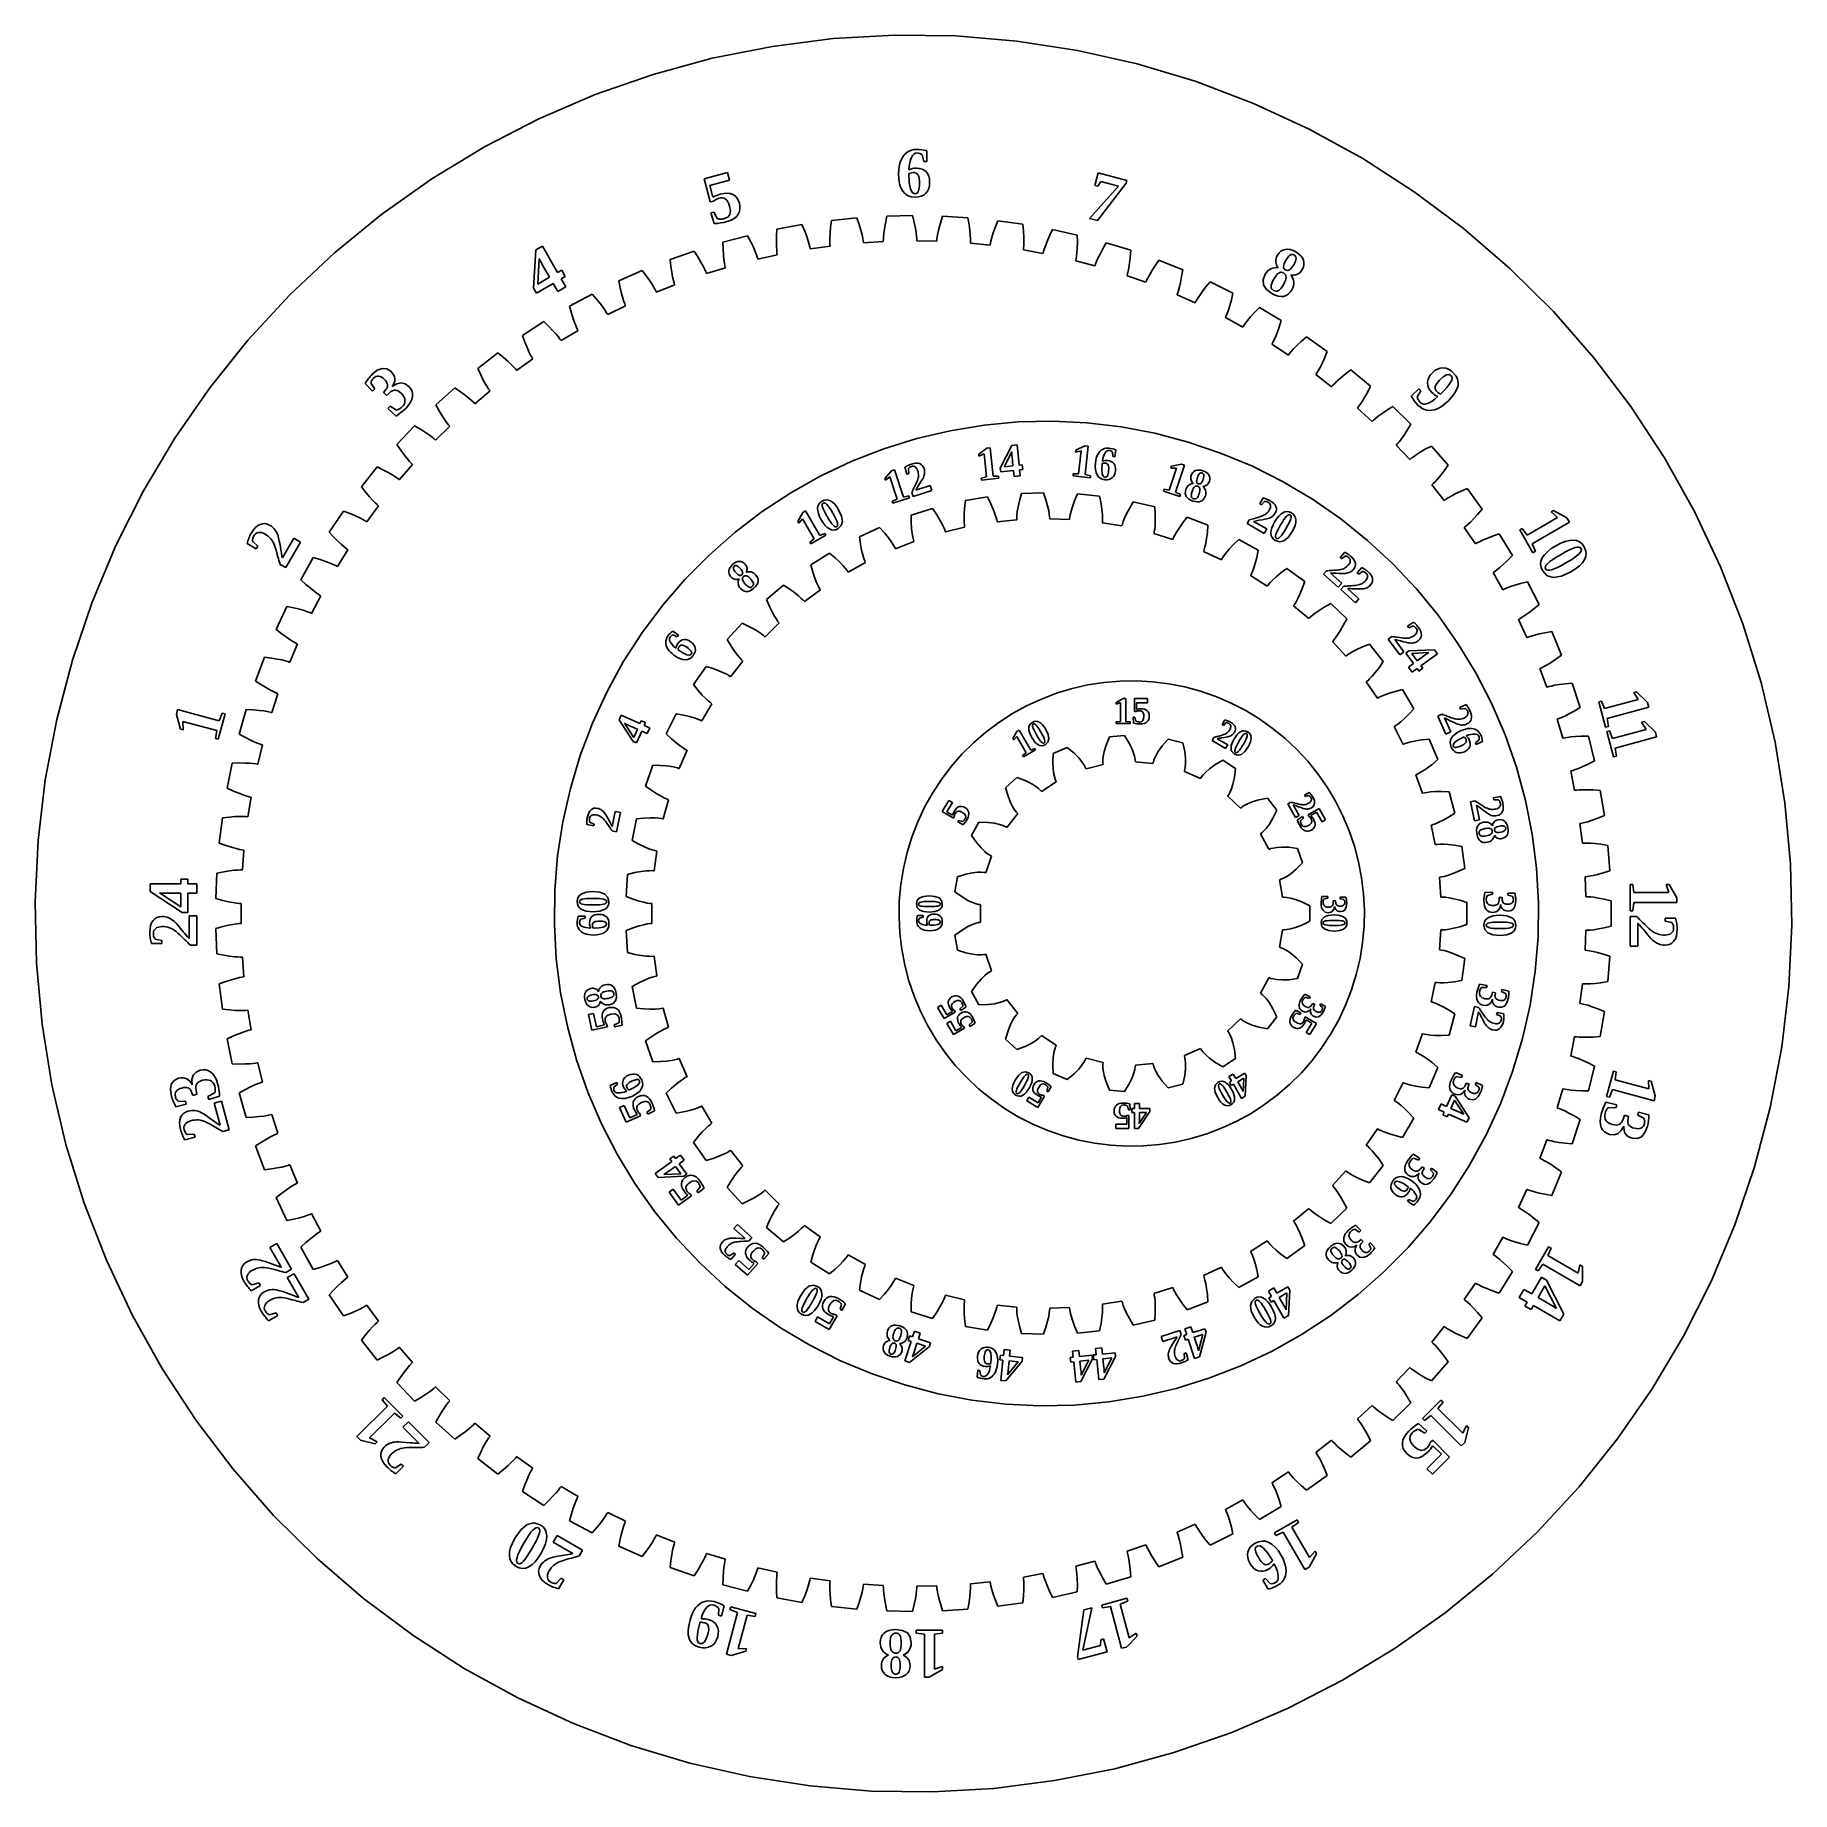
# Model space of a CAD drawing. Header units: metres. Extents: x -322 to 194, y -258 to 258.
import ezdxf

# ---------------------------------------------------------------- set-up
doc = ezdxf.new("R2010")
doc.units = ezdxf.units.M

msp = doc.modelspace()

# ---------------------------------------------------------------- linework, layer by layer
for p, q in [((-105.375, 254.316), (-123.014, 250.811)), ((-87.5338, 256.583), (-105.375, 254.316)), ((-69.5781, 257.6), (-87.5338, 256.583)), ((-51.5953, 257.361), (-69.5781, 257.6)), ((-33.6729, 255.869), (-51.5953, 257.361)), ((-15.8983, 253.13), (-33.6729, 255.869)), ((1.64201, 249.158), (-15.8983, 253.13)), ((-123.014, 250.811), (-140.366, 246.083)), ((18.8625, 243.972), (1.64201, 249.158)), ((-140.366, 246.083), (-157.346, 240.157)), ((35.6793, 237.598), (18.8625, 243.972)), ((-157.346, 240.157), (-173.871, 233.06)), ((52.0105, 230.066), (35.6793, 237.598)), ((-173.871, 233.06), (-189.861, 224.828)), ((67.7765, 221.413), (52.0105, 230.066)), ((-189.861, 224.828), (-205.238, 215.501)), ((-67.3551, 221.559), (-66.9282, 222.216)), ((-66.9282, 222.216), (-66.4356, 222.776)), ((-66.4356, 222.776), (-65.8774, 223.242)), ((-65.8774, 223.242), (-65.2642, 223.607)), ((-65.2642, 223.607), (-64.6064, 223.869)), ((-64.6094, 221.737), (-64.8947, 221.021)), ((-64.267, 222.306), (-64.6094, 221.737)), ((-64.6064, 223.869), (-63.9042, 224.025)), ((-63.8769, 222.713), (-64.267, 222.306)), ((-63.9042, 224.025), (-63.1574, 224.078)), ((-63.4391, 222.957), (-63.8769, 222.713)), ((-62.9534, 223.039), (-63.4391, 222.957)), ((-63.1574, 224.078), (-62.3695, 224.05)), ((-62.5442, 223.006), (-62.9534, 223.039)), ((-62.1514, 222.906), (-62.5442, 223.006)), ((-62.3695, 224.05), (-61.5957, 223.968)), ((-61.7752, 222.741), (-62.1514, 222.906)), ((-61.4154, 222.509), (-61.7752, 222.741)), ((-61.5957, 223.968), (-60.836, 223.831)), ((-60.9774, 220.533), (-61.4154, 222.509)), ((-60.836, 223.831), (-60.0904, 223.64)), ((-60.0904, 223.64), (-60.0904, 220.533)), ((-125.417, 215.424), (-118.529, 217.27)), ((-118.529, 217.27), (-117.941, 215.075)), ((-68.3734, 217.009), (-68.3324, 218.071)), ((-68.2954, 215.418), (-68.3734, 217.009)), ((-68.3324, 218.071), (-68.2092, 219.059)), ((-68.2092, 219.059), (-68.0039, 219.971)), ((-68.0039, 219.971), (-67.7164, 220.808)), ((-67.7164, 220.808), (-67.3551, 221.559)), ((-64.9879, 217.169), (-65.3784, 217.066)), ((-65.3784, 217.066), (-65.3784, 217.015)), ((-65.3784, 217.015), (-65.2657, 214.423)), ((-65.2687, 219.2), (-65.3574, 218.095)), ((-65.3574, 218.095), (-64.8037, 218.304)), ((-65.1144, 220.175), (-65.2687, 219.2)), ((-64.8947, 221.021), (-65.1144, 220.175)), ((-64.6012, 217.242), (-64.9879, 217.169)), ((-64.8037, 218.304), (-64.2524, 218.454)), ((-64.2184, 217.286), (-64.6012, 217.242)), ((-64.2524, 218.454), (-63.7037, 218.544)), ((-63.8394, 217.301), (-64.2184, 217.286)), ((-63.4716, 217.252), (-63.8394, 217.301)), ((-63.7037, 218.544), (-63.1574, 218.574)), ((-63.1522, 217.107), (-63.4716, 217.252)), ((-63.1574, 218.574), (-62.2782, 218.508)), ((-62.8811, 216.865), (-63.1522, 217.107)), ((-62.6584, 216.526), (-62.8811, 216.865)), ((-62.4843, 216.097), (-62.6584, 216.526)), ((-62.2782, 218.508), (-61.5054, 218.311)), ((-61.5054, 218.311), (-60.8392, 217.983)), ((-60.0904, 220.533), (-60.9774, 220.533)), ((-60.8392, 217.983), (-60.2794, 217.524)), ((-60.2794, 217.524), (-59.8358, 216.941)), ((-59.8358, 216.941), (-59.5189, 216.245)), ((-10.8255, 213.497), (-9.81583, 217.265)), ((-9.81583, 217.265), (-1.38234, 215.005)), ((82.9004, 211.681), (67.7765, 221.413)), ((-205.238, 215.501), (-219.926, 205.124)), ((-123.607, 208.667), (-125.417, 215.424)), ((-117.941, 215.075), (-123.736, 213.522)), ((-123.736, 213.522), (-122.812, 210.073)), ((-68.0614, 214.027), (-68.2954, 215.418)), ((-67.6714, 212.835), (-68.0614, 214.027)), ((-67.1254, 211.844), (-67.6714, 212.835)), ((-66.433, 211.064), (-67.1254, 211.844)), ((-65.2657, 214.423), (-64.9274, 212.572)), ((-64.9274, 212.572), (-64.3637, 211.461)), ((-64.3637, 211.461), (-63.5744, 211.091)), ((-63.2316, 211.141), (-62.9459, 211.292)), ((-62.9459, 211.292), (-62.7176, 211.544)), ((-62.7176, 211.544), (-62.5464, 211.896)), ((-62.5464, 211.896), (-62.4213, 212.349)), ((-62.3599, 215.585), (-62.4843, 216.097)), ((-62.4213, 212.349), (-62.3319, 212.903)), ((-62.2853, 214.99), (-62.3599, 215.585)), ((-62.3319, 212.903), (-62.2783, 213.558)), ((-62.2604, 214.313), (-62.2853, 214.99)), ((-62.2783, 213.558), (-62.2604, 214.313)), ((-59.8904, 211.845), (-60.3764, 211.209)), ((-59.5432, 212.607), (-59.8904, 211.845)), ((-59.3349, 213.494), (-59.5432, 212.607)), ((-59.5189, 216.245), (-59.3288, 215.433)), ((-59.2654, 214.507), (-59.3349, 213.494)), ((-59.3288, 215.433), (-59.2654, 214.507)), ((-12.3897, 203.842), (-3.88966, 213.325)), ((-9.96967, 213.268), (-10.8255, 213.497)), ((-1.59068, 214.228), (-10.0377, 203.212)), ((-9.09502, 214.72), (-9.96967, 213.268)), ((-3.88966, 213.325), (-9.09502, 214.72)), ((-1.38234, 215.005), (-1.59068, 214.228)), ((97.3087, 200.918), (82.9004, 211.681)), ((-122.622, 208.931), (-123.607, 208.667)), ((-122.812, 210.073), (-122.258, 210.346)), ((-122.351, 209.141), (-122.622, 208.931)), ((-122.084, 209.333), (-122.351, 209.141)), ((-122.258, 210.346), (-121.724, 210.578)), ((-121.793, 209.497), (-122.084, 209.333)), ((-121.479, 209.632), (-121.793, 209.497)), ((-121.724, 210.578), (-121.211, 210.769)), ((-121.141, 209.74), (-121.479, 209.632)), ((-121.211, 210.769), (-120.719, 210.918)), ((-120.542, 209.853), (-121.141, 209.74)), ((-120.719, 210.918), (-119.607, 211.152)), ((-120.006, 209.856), (-120.542, 209.853)), ((-119.531, 209.749), (-120.006, 209.856)), ((-119.607, 211.152), (-118.614, 211.225)), ((-119.118, 209.53), (-119.531, 209.749)), ((-118.758, 209.194), (-119.118, 209.53)), ((-118.441, 208.729), (-118.758, 209.194)), ((-118.614, 211.225), (-117.739, 211.137)), ((-118.166, 208.137), (-118.441, 208.729)), ((-117.935, 207.417), (-118.166, 208.137)), ((-117.722, 206.059), (-117.935, 207.417)), ((-117.739, 211.137), (-116.983, 210.889)), ((-116.983, 210.889), (-116.34, 210.481)), ((-116.34, 210.481), (-115.807, 209.911)), ((-115.807, 209.911), (-115.383, 209.181)), ((-115.383, 209.181), (-115.068, 208.29)), ((-114.907, 206.456), (-115.105, 205.648)), ((-115.068, 208.29), (-114.895, 207.336)), ((-114.895, 207.336), (-114.907, 206.456)), ((-65.6037, 210.507), (-66.433, 211.064)), ((-64.6375, 210.173), (-65.6037, 210.507)), ((-63.5344, 210.062), (-64.6375, 210.173)), ((-63.5744, 211.091), (-63.2316, 211.141)), ((-62.5691, 210.133), (-63.5344, 210.062)), ((-61.7209, 210.349), (-62.5691, 210.133)), ((-60.9901, 210.707), (-61.7209, 210.349)), ((-60.3764, 211.209), (-60.9901, 210.707)), ((-219.926, 205.124), (-233.855, 193.747)), ((-123.461, 205.487), (-122.555, 205.729)), ((-122.487, 202.32), (-123.461, 205.487)), ((-122.555, 205.729), (-121.476, 203.75)), ((-121.534, 202.391), (-122.487, 202.32)), ((-120.591, 202.511), (-121.534, 202.391)), ((-121.476, 203.75), (-121.246, 203.702)), ((-121.246, 203.702), (-120.996, 203.669)), ((-120.996, 203.669), (-120.727, 203.653)), ((-120.727, 203.653), (-120.439, 203.653)), ((-119.66, 202.681), (-120.591, 202.511)), ((-120.439, 203.653), (-120.15, 203.669)), ((-120.15, 203.669), (-119.878, 203.697)), ((-119.878, 203.697), (-119.625, 203.739)), ((-118.739, 202.902), (-119.66, 202.681)), ((-119.625, 203.739), (-119.389, 203.793)), ((-119.389, 203.793), (-118.45, 204.247)), ((-117.673, 203.259), (-118.739, 202.902)), ((-118.45, 204.247), (-117.894, 205.002)), ((-117.894, 205.002), (-117.722, 206.059)), ((-116.775, 203.713), (-117.673, 203.259)), ((-116.047, 204.265), (-116.775, 203.713)), ((-115.487, 204.914), (-116.047, 204.265)), ((-115.105, 205.648), (-115.487, 204.914)), ((-104.098, 200.693), (-96.7475, 202.023)), ((-96.7475, 202.023), (-95.9203, 200.122)), ((-88.456, 199.485), (-88.2996, 201.19)), ((-88.2996, 201.19), (-88.0266, 203.245)), ((-88.0266, 203.245), (-80.5932, 203.986)), ((-80.5932, 203.986), (-79.9197, 202.026)), ((-79.9197, 202.026), (-79.4297, 200.385)), ((-72.5295, 200.798), (-72.2382, 202.485)), ((-72.2382, 202.485), (-71.8028, 204.511)), ((-71.8028, 204.511), (-64.334, 204.66)), ((-64.334, 204.66), (-63.8184, 202.652)), ((-63.8184, 202.652), (-63.4602, 200.978)), ((-63.4602, 200.978), (-63.2268, 199.625)), ((-56.5491, 200.84), (-56.1247, 202.499)), ((-56.1247, 202.499), (-55.5297, 204.485)), ((-55.5297, 204.485), (-48.0727, 204.039)), ((-48.0727, 204.039), (-47.7182, 201.997)), ((-47.7182, 201.997), (-47.4942, 200.3)), ((-40.6159, 199.614), (-40.061, 201.233)), ((-40.061, 201.233), (-39.3101, 203.165)), ((-39.3101, 203.165), (-31.9121, 202.129)), ((-31.9121, 202.129), (-31.721, 200.065)), ((-10.0377, 203.212), (-12.3897, 203.842)), ((-119.917, 196.873), (-112.695, 198.783)), ((-119.861, 194.801), (-119.917, 196.873)), ((-112.695, 198.783), (-111.719, 196.954)), ((-111.719, 196.954), (-110.976, 195.412)), ((-104.228, 196.911), (-104.207, 198.623)), ((-104.189, 195.539), (-104.228, 196.911)), ((-104.207, 198.623), (-104.098, 200.693)), ((-95.9203, 200.122), (-95.3015, 198.526)), ((-95.3015, 198.526), (-94.8568, 197.227)), ((-94.8568, 197.227), (-94.5556, 196.221)), ((-94.5556, 196.221), (-94.3707, 195.502)), ((-88.5396, 197.063), (-88.5267, 198.114)), ((-88.52, 196.322), (-88.5396, 197.063)), ((-88.5267, 198.114), (-88.456, 199.485)), ((-88.4916, 195.881), (-88.52, 196.322)), ((-88.4772, 195.735), (-88.4916, 195.881)), ((-79.4297, 200.385), (-79.0895, 199.055)), ((-79.0895, 199.055), (-78.8693, 198.028)), ((-78.8693, 198.028), (-78.742, 197.297)), ((-78.742, 197.297), (-78.6828, 196.86)), ((-78.6828, 196.86), (-78.6682, 196.714)), ((-78.6682, 196.714), (-72.8486, 197.061)), ((-72.8514, 197.208), (-72.8447, 197.649)), ((-72.8486, 197.061), (-72.8514, 197.208)), ((-72.8447, 197.649), (-72.8053, 198.39)), ((-72.8053, 198.39), (-72.709, 199.436)), ((-72.709, 199.436), (-72.5295, 200.798)), ((-63.2268, 199.625), (-63.0889, 198.583)), ((-63.0889, 198.583), (-63.0201, 197.845)), ((-63.0201, 197.845), (-62.9959, 197.404)), ((-62.9959, 197.404), (-62.9929, 197.257)), ((-62.9929, 197.257), (-57.164, 197.142)), ((-57.164, 197.142), (-57.1552, 197.288)), ((-57.1552, 197.288), (-57.1135, 197.727)), ((-57.1135, 197.727), (-57.0154, 198.463)), ((-57.0154, 198.463), (-56.8362, 199.498)), ((-56.8362, 199.498), (-56.5491, 200.84)), ((-47.4942, 200.3), (-47.369, 198.933)), ((-47.369, 198.933), (-47.3143, 197.883)), ((-47.3153, 196.7), (-47.3239, 196.554)), ((-47.3239, 196.554), (-41.5227, 195.975)), ((-47.3044, 197.142), (-47.3153, 196.7)), ((-47.3143, 197.883), (-47.3044, 197.142)), ((-41.5227, 195.975), (-41.5023, 196.12)), ((-41.5023, 196.12), (-41.4258, 196.555)), ((-41.4258, 196.555), (-41.2696, 197.28)), ((-41.2696, 197.28), (-41.0087, 198.298)), ((-41.0087, 198.298), (-40.6159, 199.614)), ((-31.721, 200.065), (-31.6325, 198.355)), ((-31.6452, 195.932), (-31.6943, 195.192)), ((-31.6163, 196.982), (-31.6452, 195.932)), ((-31.6325, 198.355), (-31.6163, 196.982)), ((-25.6675, 194.851), (-25.3266, 195.845)), ((-25.3266, 195.845), (-24.8305, 197.125)), ((-24.8305, 197.125), (-24.1487, 198.695)), ((-24.1487, 198.695), (-23.2466, 200.561)), ((-23.2466, 200.561), (-15.9543, 198.941)), ((-15.9279, 196.868), (-15.9755, 195.156)), ((-15.9543, 198.941), (-15.9279, 196.868)), ((-8.48831, 194.901), (-7.44084, 196.69)), ((-7.44084, 196.69), (-0.30037, 194.494)), ((110.931, 189.177), (97.3087, 200.918)), ((-233.855, 193.747), (-246.956, 181.427)), ((-175.428, 183.396), (-174.804, 194.624)), ((-174.804, 194.624), (-172.863, 195.744)), ((-173.778, 192.051), (-174.177, 184.612)), ((-173.557, 191.578), (-173.778, 192.051)), ((-173.317, 191.098), (-173.557, 191.578)), ((-173.058, 190.612), (-173.317, 191.098)), ((-172.863, 195.744), (-168.372, 187.964)), ((-135.382, 191.808), (-128.334, 194.285)), ((-135.161, 189.747), (-135.382, 191.808)), ((-128.334, 194.285), (-127.216, 192.54)), ((-127.216, 192.54), (-126.353, 191.062)), ((-126.353, 191.062), (-125.708, 189.85)), ((-119.745, 193.093), (-119.861, 194.801)), ((-119.598, 191.728), (-119.745, 193.093)), ((-119.444, 190.688), (-119.598, 191.728)), ((-119.307, 189.959), (-119.444, 190.688)), ((-110.976, 195.412), (-110.429, 194.152)), ((-110.429, 194.152), (-110.049, 193.173)), ((-110.049, 193.173), (-109.807, 192.471)), ((-109.807, 192.471), (-109.68, 192.049)), ((-109.68, 192.049), (-109.642, 191.907)), ((-109.642, 191.907), (-103.951, 193.172)), ((-104.119, 194.491), (-104.189, 195.539)), ((-104.04, 193.753), (-104.119, 194.491)), ((-103.977, 193.316), (-104.04, 193.753)), ((-103.951, 193.172), (-103.977, 193.316)), ((-94.3707, 195.502), (-94.277, 195.071)), ((-94.277, 195.071), (-94.2508, 194.927)), ((-94.2508, 194.927), (-88.4772, 195.735)), ((-31.7402, 194.753), (-31.7604, 194.608)), ((-31.7604, 194.608), (-26.0235, 193.57)), ((-31.6943, 195.192), (-31.7402, 194.753)), ((-26.0235, 193.57), (-25.9916, 193.713)), ((-25.9916, 193.713), (-25.8808, 194.14)), ((-25.8808, 194.14), (-25.6675, 194.851)), ((-16.369, 191.574), (-16.4007, 191.431)), ((-16.4007, 191.431), (-10.7644, 189.941)), ((-16.2884, 192.008), (-16.369, 191.574)), ((-16.1807, 192.742), (-16.2884, 192.008)), ((-16.0684, 193.787), (-16.1807, 192.742)), ((-15.9755, 195.156), (-16.0684, 193.787)), ((-10.5768, 190.498), (-10.3077, 191.189)), ((-10.3077, 191.189), (-9.8889, 192.153)), ((-9.8889, 192.153), (-9.29271, 193.39)), ((-9.29271, 193.39), (-8.48831, 194.901)), ((-0.62209, 190.724), (-0.82355, 189.366)), ((-0.43864, 192.426), (-0.62209, 190.724)), ((-0.30037, 194.494), (-0.43864, 192.426)), ((6.82109, 189.874), (8.00737, 191.574)), ((8.00737, 191.574), (14.9509, 188.819)), ((42.2653, 191.132), (42.2673, 191.608)), ((42.3407, 190.666), (42.2653, 191.132)), ((42.2673, 191.608), (42.35, 192.088)), ((42.49, 190.217), (42.3407, 190.666)), ((42.35, 192.088), (42.5134, 192.574)), ((42.5134, 192.574), (42.7576, 193.064)), ((42.7576, 193.064), (43.2108, 193.711)), ((43.2108, 193.711), (43.738, 194.21)), ((43.738, 194.21), (44.339, 194.56)), ((44.339, 194.56), (45.0141, 194.763)), ((44.9441, 191.027), (44.7249, 190.533)), ((45.247, 191.59), (44.9441, 191.027)), ((45.0141, 194.763), (45.7462, 194.812)), ((45.5754, 192.12), (45.247, 191.59)), ((45.891, 192.551), (45.5754, 192.12)), ((45.7462, 194.812), (46.5187, 194.703)), ((46.1939, 192.881), (45.891, 192.551)), ((46.484, 193.113), (46.1939, 192.881)), ((46.7681, 193.251), (46.484, 193.113)), ((46.5187, 194.703), (47.3316, 194.436)), ((47.0518, 193.304), (46.7681, 193.251)), ((47.3349, 193.27), (47.0518, 193.304)), ((47.3316, 194.436), (48.1848, 194.011)), ((47.6174, 193.15), (47.3349, 193.27)), ((47.5229, 190.276), (47.8143, 190.823)), ((47.8755, 192.957), (47.6174, 193.15)), ((47.8143, 190.823), (48.0239, 191.312)), ((48.0583, 192.721), (47.8755, 192.957)), ((48.0239, 191.312), (48.1518, 191.743)), ((48.1658, 192.441), (48.0583, 192.721)), ((48.1518, 191.743), (48.1979, 192.117)), ((48.1979, 192.117), (48.1658, 192.441)), ((48.1848, 194.011), (48.964, 193.492)), ((48.964, 193.492), (49.5894, 192.925)), ((49.5894, 192.925), (50.061, 192.31)), ((50.061, 192.31), (50.3789, 191.647)), ((50.3789, 191.647), (50.5379, 190.955)), ((50.5379, 190.955), (50.5326, 190.256)), ((-174.177, 184.612), (-170.745, 186.593)), ((-172.78, 190.118), (-173.058, 190.612)), ((-170.745, 186.593), (-172.78, 190.118)), ((-168.372, 187.964), (-167.189, 188.646)), ((-166.145, 186.838), (-167.327, 186.156)), ((-167.327, 186.156), (-165.984, 183.828)), ((-167.189, 188.646), (-166.145, 186.838)), ((-150.395, 185.531), (-143.567, 188.56)), ((-150.012, 183.493), (-150.395, 185.531)), ((-143.567, 188.56), (-142.314, 186.909)), ((-142.314, 186.909), (-141.335, 185.504)), ((-141.335, 185.504), (-140.596, 184.347)), ((-134.91, 188.054), (-135.161, 189.747)), ((-134.655, 186.705), (-134.91, 188.054)), ((-134.419, 185.681), (-134.655, 186.705)), ((-134.225, 184.965), (-134.419, 185.681)), ((-125.708, 189.85), (-125.251, 188.903)), ((-125.251, 188.903), (-124.954, 188.223)), ((-124.954, 188.223), (-124.794, 187.812)), ((-124.794, 187.812), (-124.745, 187.674)), ((-124.745, 187.674), (-119.172, 189.387)), ((-119.21, 189.529), (-119.307, 189.959)), ((-119.172, 189.387), (-119.21, 189.529)), ((-10.7644, 189.941), (-10.7212, 190.081)), ((-10.7212, 190.081), (-10.5768, 190.498)), ((-1.29898, 187.184), (-1.34195, 187.044)), ((-1.34195, 187.044), (4.15811, 185.111)), ((-1.18411, 187.61), (-1.29898, 187.184)), ((-1.01845, 188.333), (-1.18411, 187.61)), ((-0.82355, 189.366), (-1.01845, 188.333)), ((4.21228, 185.247), (4.3894, 185.651)), ((4.3894, 185.651), (4.71254, 186.319)), ((4.71254, 186.319), (5.20659, 187.246)), ((5.20659, 187.246), (5.89917, 188.432)), ((5.89917, 188.432), (6.82109, 189.874)), ((14.6487, 186.768), (14.3306, 185.086)), ((14.9509, 188.819), (14.6487, 186.768)), ((38.5499, 185.851), (39.1624, 187.469)), ((38.6645, 184.376), (38.5499, 185.851)), ((39.1624, 187.469), (39.5114, 187.995)), ((39.5114, 187.995), (39.9044, 188.439)), ((39.9044, 188.439), (40.3414, 188.802)), ((40.3414, 188.802), (40.8224, 189.083)), ((40.8224, 189.083), (41.3369, 189.281)), ((41.6674, 186.022), (41.3206, 185.375)), ((41.3369, 189.281), (41.873, 189.394)), ((42.0624, 186.66), (41.6674, 186.022)), ((41.873, 189.394), (42.4307, 189.422)), ((42.4397, 187.176), (42.0624, 186.66)), ((42.4307, 189.422), (43.01, 189.366)), ((42.7991, 187.569), (42.4397, 187.176)), ((42.7131, 189.783), (42.49, 190.217)), ((43.01, 189.366), (42.7131, 189.783)), ((43.1407, 187.84), (42.7991, 187.569)), ((43.4772, 187.997), (43.1407, 187.84)), ((43.8208, 188.05), (43.4772, 187.997)), ((44.1717, 187.998), (43.8208, 188.05)), ((44.5296, 187.842), (44.1717, 187.998)), ((44.8612, 187.599), (44.5296, 187.842)), ((44.5894, 190.108), (44.5376, 189.752)), ((44.5376, 189.752), (44.5652, 189.449)), ((44.5652, 189.449), (44.6667, 189.185)), ((44.7249, 190.533), (44.5894, 190.108)), ((44.6667, 189.185), (44.8423, 188.961)), ((44.8354, 185.04), (45.0824, 185.621)), ((44.8423, 188.961), (45.0919, 188.776)), ((45.0972, 187.307), (44.8612, 187.599)), ((45.0824, 185.621), (45.2315, 186.134)), ((45.0919, 188.776), (45.3942, 188.643)), ((45.2377, 186.968), (45.0972, 187.307)), ((45.2315, 186.134), (45.2827, 186.58)), ((45.2827, 186.58), (45.2377, 186.968)), ((45.3942, 188.643), (45.692, 188.598)), ((45.692, 188.598), (45.9855, 188.638)), ((45.9855, 188.638), (46.2746, 188.766)), ((46.2746, 188.766), (46.5678, 188.989)), ((46.5678, 188.989), (46.8736, 189.315)), ((47.1991, 187.183), (46.6889, 187.242)), ((46.6889, 187.242), (47.0414, 186.75)), ((46.8736, 189.315), (47.1919, 189.744)), ((47.0414, 186.75), (47.3043, 186.241)), ((47.1919, 189.744), (47.5229, 190.276)), ((47.6877, 187.2), (47.1991, 187.183)), ((47.3043, 186.241), (47.4776, 185.714)), ((47.4776, 185.714), (47.5613, 185.169)), ((48.1548, 187.291), (47.6877, 187.2)), ((48.6005, 187.457), (48.1548, 187.291)), ((49.016, 187.695), (48.6005, 187.457)), ((49.3925, 188.003), (49.016, 187.695)), ((49.7301, 188.382), (49.3925, 188.003)), ((50.0288, 188.831), (49.7301, 188.382)), ((50.3629, 189.547), (50.0288, 188.831)), ((50.5326, 190.256), (50.3629, 189.547)), ((123.701, 176.513), (110.931, 189.177)), ((-246.956, 181.427), (-259.166, 168.222)), ((-174.598, 181.958), (-175.428, 183.396)), ((-169.701, 184.785), (-174.598, 181.958)), ((-168.357, 182.457), (-169.701, 184.785)), ((-165.984, 183.828), (-168.357, 182.457)), ((-164.863, 178.08), (-158.296, 181.642)), ((-158.296, 181.642), (-156.916, 180.096)), ((-149.627, 181.825), (-150.012, 183.493)), ((-149.265, 180.501), (-149.627, 181.825)), ((-148.949, 179.499), (-149.265, 180.501)), ((-140.596, 184.347), (-140.066, 183.44)), ((-140.066, 183.44), (-139.716, 182.786)), ((-139.716, 182.786), (-139.523, 182.389)), ((-139.523, 182.389), (-139.464, 182.255)), ((-139.464, 182.255), (-134.045, 184.405)), ((-134.093, 184.543), (-134.225, 184.965)), ((-134.045, 184.405), (-134.093, 184.543)), ((4.15811, 185.111), (4.21228, 185.247)), ((13.3746, 181.611), (13.3206, 181.475)), ((13.3206, 181.475), (18.6497, 179.11)), ((13.523, 182.027), (13.3746, 181.611)), ((13.7456, 182.734), (13.523, 182.027)), ((14.0219, 183.748), (13.7456, 182.734)), ((14.3306, 185.086), (14.0219, 183.748)), ((19.2984, 180.271), (19.8646, 181.156)), ((19.8646, 181.156), (20.6491, 182.283)), ((20.6491, 182.283), (21.6828, 183.647)), ((21.6828, 183.647), (23.0003, 185.248)), ((23.0003, 185.248), (29.703, 181.949)), ((29.703, 181.949), (29.2388, 179.929)), ((39.506, 183.045), (38.6645, 184.376)), ((41.0746, 181.857), (39.506, 183.045)), ((40.9242, 184.316), (40.8745, 183.905)), ((40.8745, 183.905), (40.9192, 183.554)), ((40.9192, 183.554), (41.0532, 183.244)), ((41.0729, 184.806), (40.9242, 184.316)), ((41.0532, 183.244), (41.2766, 182.976)), ((41.3206, 185.375), (41.0729, 184.806)), ((42.0572, 181.361), (41.0746, 181.857)), ((41.2766, 182.976), (41.5891, 182.749)), ((41.5891, 182.749), (41.9642, 182.581)), ((41.9642, 182.581), (42.3306, 182.515)), ((42.967, 181.048), (42.0572, 181.361)), ((42.3306, 182.515), (42.6885, 182.552)), ((42.6885, 182.552), (43.0377, 182.692)), ((43.8041, 180.919), (42.967, 181.048)), ((43.0377, 182.692), (43.3876, 182.941)), ((43.3876, 182.941), (43.7464, 183.307)), ((43.7464, 183.307), (44.114, 183.791)), ((44.5685, 180.973), (43.8041, 180.919)), ((44.114, 183.791), (44.4906, 184.392)), ((44.4906, 184.392), (44.8354, 185.04)), ((45.2666, 181.206), (44.5685, 180.973)), ((45.904, 181.612), (45.2666, 181.206)), ((46.4806, 182.192), (45.904, 181.612)), ((46.9965, 182.946), (46.4806, 182.192)), ((47.2731, 183.503), (46.9965, 182.946)), ((47.4595, 184.059), (47.2731, 183.503)), ((47.5555, 184.614), (47.4595, 184.059)), ((47.5613, 185.169), (47.5555, 184.614)), ((-164.318, 176.08), (-164.863, 178.08)), ((-163.802, 174.447), (-164.318, 176.08)), ((-156.916, 180.096), (-155.829, 178.773)), ((-155.829, 178.773), (-155, 177.679)), ((-155, 177.679), (-154.399, 176.817)), ((-154.399, 176.817), (-153.999, 176.192)), ((-153.999, 176.192), (-153.775, 175.812)), ((-153.775, 175.812), (-153.705, 175.683)), ((-153.705, 175.683), (-148.474, 178.257)), ((-148.698, 178.801), (-148.949, 179.499)), ((-148.534, 178.391), (-148.698, 178.801)), ((-148.474, 178.257), (-148.534, 178.391)), ((18.6497, 179.11), (18.7146, 179.242)), ((18.7146, 179.242), (18.9232, 179.631)), ((18.9232, 179.631), (19.2984, 180.271)), ((27.74, 175.292), (27.559, 174.889)), ((28.0181, 175.98), (27.74, 175.292)), ((28.3741, 176.968), (28.0181, 175.98)), ((28.7881, 178.277), (28.3741, 176.968)), ((29.2388, 179.929), (28.7881, 178.277)), ((34.8639, 174.981), (36.0027, 176.259)), ((36.0027, 176.259), (37.4433, 177.75)), ((37.4433, 177.75), (43.8626, 173.929)), ((135.557, 162.99), (123.701, 176.513)), ((-178.692, 169.503), (-172.43, 173.576)), ((-172.43, 173.576), (-170.931, 172.144)), ((-170.931, 172.144), (-169.742, 170.912)), ((-169.742, 170.912), (-168.829, 169.887)), ((-167.38, 168), (-162.37, 170.982)), ((-163.337, 173.156), (-163.802, 174.447)), ((-162.942, 172.182), (-163.337, 173.156)), ((-162.636, 171.506), (-162.942, 172.182)), ((-162.44, 171.111), (-162.636, 171.506)), ((-162.37, 170.982), (-162.44, 171.111)), ((27.559, 174.889), (27.4944, 174.758)), ((27.4944, 174.758), (32.6188, 171.978)), ((32.6188, 171.978), (32.6939, 172.104)), ((32.6939, 172.104), (32.9328, 172.475)), ((32.9328, 172.475), (33.3576, 173.083)), ((33.3576, 173.083), (33.9923, 173.92)), ((33.9923, 173.92), (34.8639, 174.981)), ((42.6589, 170.342), (42.1422, 169.07)), ((43.2394, 171.952), (42.6589, 170.342)), ((43.8626, 173.929), (43.2394, 171.952)), ((-259.166, 168.222), (-270.426, 154.199)), ((-177.991, 167.553), (-178.692, 169.503)), ((-177.347, 165.967), (-177.991, 167.553)), ((-176.78, 164.716), (-177.347, 165.967)), ((-168.829, 169.887), (-168.162, 169.075)), ((-168.162, 169.075), (-167.713, 168.485)), ((-167.713, 168.485), (-167.46, 168.123)), ((-167.46, 168.123), (-167.38, 168)), ((41.1646, 167.062), (41.0897, 166.936)), ((41.0897, 166.936), (45.977, 163.758)), ((41.3769, 167.449), (41.1646, 167.062)), ((41.7088, 168.112), (41.3769, 167.449)), ((42.1422, 169.07), (41.7088, 168.112)), ((46.8013, 164.801), (47.5006, 165.585)), ((47.5006, 165.585), (48.4537, 166.573)), ((48.4537, 166.573), (49.6904, 167.757)), ((49.6904, 167.757), (51.2448, 169.128)), ((51.2448, 169.128), (57.3403, 164.81)), ((-221.282, 159.314), (-219.82, 159.882)), ((-219.82, 159.882), (-218.465, 159.747)), ((-218.465, 159.747), (-217.22, 158.907)), ((-191.797, 159.855), (-185.878, 164.413)), ((-190.943, 157.967), (-191.797, 159.855)), ((-185.878, 164.413), (-184.27, 163.104)), ((-184.27, 163.104), (-182.987, 161.971)), ((-182.987, 161.971), (-181.995, 161.021)), ((-181.995, 161.021), (-181.266, 160.265)), ((-181.266, 160.265), (-180.771, 159.712)), ((-180.401, 159.256), (-175.643, 162.626)), ((-176.309, 163.777), (-176.78, 164.716)), ((-175.951, 163.127), (-176.309, 163.777)), ((-175.723, 162.749), (-175.951, 163.127)), ((-175.643, 162.626), (-175.723, 162.749)), ((45.977, 163.758), (46.0618, 163.877)), ((46.0618, 163.877), (46.3295, 164.228)), ((46.3295, 164.228), (46.8013, 164.801)), ((55.2393, 160.102), (54.7312, 159.182)), ((55.8554, 161.329), (55.2393, 160.102)), ((56.5621, 162.888), (55.8554, 161.329)), ((57.3403, 164.81), (56.5621, 162.888)), ((89.7093, 159.674), (90.4961, 159.934)), ((90.4961, 159.934), (91.3035, 160.004)), ((91.3035, 160.004), (92.113, 159.888)), ((92.113, 159.888), (92.9053, 159.592)), ((146.441, 148.672), (135.557, 162.99)), ((-224.862, 155.412), (-224.593, 155.853)), ((-222.665, 153.215), (-224.862, 155.412)), ((-224.593, 155.853), (-224.333, 156.252)), ((-224.333, 156.252), (-224.083, 156.611)), ((-224.083, 156.611), (-223.842, 156.928)), ((-223.842, 156.928), (-223.604, 157.221)), ((-223.604, 157.221), (-223.359, 157.504)), ((-223.359, 157.504), (-223.109, 157.777)), ((-223.08, 155.73), (-223.126, 155.549)), ((-223.126, 155.549), (-222.038, 153.842)), ((-223.109, 157.777), (-222.852, 158.041)), ((-223.029, 155.911), (-223.08, 155.73)), ((-222.972, 156.093), (-223.029, 155.911)), ((-222.91, 156.276), (-222.972, 156.093)), ((-222.829, 156.462), (-222.91, 156.276)), ((-222.852, 158.041), (-221.282, 159.314)), ((-222.716, 156.649), (-222.829, 156.462)), ((-222.57, 156.84), (-222.716, 156.649)), ((-222.391, 157.033), (-222.57, 156.84)), ((-222.047, 157.32), (-222.391, 157.033)), ((-221.682, 157.51), (-222.047, 157.32)), ((-221.299, 157.605), (-221.682, 157.51)), ((-220.895, 157.603), (-221.299, 157.605)), ((-220.483, 157.509), (-220.895, 157.603)), ((-220.073, 157.327), (-220.483, 157.509)), ((-219.665, 157.055), (-220.073, 157.327)), ((-219.259, 156.695), (-219.665, 157.055)), ((-218.871, 156.269), (-219.259, 156.695)), ((-218.577, 155.86), (-218.871, 156.269)), ((-218.375, 155.467), (-218.577, 155.86)), ((-218.267, 155.091), (-218.375, 155.467)), ((-218.323, 154.368), (-218.25, 154.726)), ((-218.25, 154.726), (-218.267, 155.091)), ((-217.22, 158.907), (-216.784, 158.407)), ((-216.882, 154.564), (-215.555, 155.367)), ((-216.528, 155.12), (-216.882, 154.564)), ((-216.784, 158.407), (-216.461, 157.889)), ((-216.288, 155.677), (-216.528, 155.12)), ((-216.461, 157.889), (-216.249, 157.353)), ((-216.162, 156.237), (-216.288, 155.677)), ((-216.249, 157.353), (-216.149, 156.798)), ((-216.149, 156.798), (-216.162, 156.237)), ((-215.555, 155.367), (-214.303, 155.637)), ((-214.303, 155.637), (-213.127, 155.374)), ((-213.127, 155.374), (-212.026, 154.577)), ((-190.175, 156.437), (-190.943, 157.967)), ((-189.51, 155.235), (-190.175, 156.437)), ((-188.966, 154.336), (-189.51, 155.235)), ((-180.771, 159.712), (-180.49, 159.372)), ((-180.49, 159.372), (-180.401, 159.256)), ((54.1052, 158.179), (54.0206, 158.059)), ((54.0206, 158.059), (58.6399, 154.502)), ((54.3477, 158.548), (54.1052, 158.179)), ((54.7312, 159.182), (54.3477, 158.548)), ((58.6399, 154.502), (58.734, 154.615)), ((58.734, 154.615), (59.0287, 154.943)), ((59.0287, 154.943), (59.5445, 155.476)), ((59.5445, 155.476), (60.3038, 156.203)), ((60.3038, 156.203), (61.3324, 157.112)), ((61.3324, 157.112), (62.6593, 158.194)), ((62.6593, 158.194), (64.3178, 159.437)), ((64.3178, 159.437), (70.0509, 154.648)), ((70.0509, 154.648), (69.1225, 152.795)), ((86.766, 155.647), (86.8653, 156.405)), ((86.8364, 154.895), (86.766, 155.647)), ((87.0729, 154.172), (86.8364, 154.895)), ((86.8653, 156.405), (87.1371, 157.147)), ((87.1371, 157.147), (87.5813, 157.873)), ((87.5813, 157.873), (88.1979, 158.584)), ((88.1979, 158.584), (88.9433, 159.224)), ((88.9433, 159.224), (89.7093, 159.674)), ((89.0211, 154.61), (88.9857, 153.872)), ((89.4548, 155.465), (89.0211, 154.61)), ((90.2867, 156.437), (89.4548, 155.465)), ((91.3856, 157.401), (90.2867, 156.437)), ((92.3249, 157.935), (91.3856, 157.401)), ((93.1046, 158.039), (92.3249, 157.935)), ((92.423, 154.29), (93.0648, 155.087)), ((92.9053, 159.592), (93.6803, 159.114)), ((93.0648, 155.087), (93.5464, 155.786)), ((93.7246, 157.714), (93.1046, 158.039)), ((93.5464, 155.786), (93.8593, 156.395)), ((93.6803, 159.114), (94.4381, 158.456)), ((93.9484, 157.359), (93.7246, 157.714)), ((93.8593, 156.395), (93.9933, 156.919)), ((93.9933, 156.919), (93.9484, 157.359)), ((94.4381, 158.456), (95.1529, 157.592)), ((95.1529, 157.592), (95.6053, 156.694)), ((95.7229, 154.794), (95.3869, 153.773)), ((95.6053, 156.694), (95.7953, 155.761)), ((95.7953, 155.761), (95.7229, 154.794)), ((-270.426, 154.199), (-280.679, 139.423)), ((-222.038, 153.842), (-222.665, 153.215)), ((-219.489, 152.806), (-218.741, 153.671)), ((-218.617, 151.934), (-219.489, 152.806)), ((-218.741, 153.671), (-218.487, 154.016)), ((-217.732, 152.72), (-218.617, 151.934)), ((-218.487, 154.016), (-218.323, 154.368)), ((-217.268, 153.075), (-217.732, 152.72)), ((-216.815, 153.318), (-217.268, 153.075)), ((-216.373, 153.45), (-216.815, 153.318)), ((-215.94, 153.471), (-216.373, 153.45)), ((-215.511, 153.385), (-215.94, 153.471)), ((-215.081, 153.201), (-215.511, 153.385)), ((-214.649, 152.916), (-215.081, 153.201)), ((-214.216, 152.532), (-214.649, 152.916)), ((-213.775, 152.03), (-214.216, 152.532)), ((-213.451, 151.522), (-213.775, 152.03)), ((-213.58, 149.017), (-213.32, 149.486)), ((-213.243, 151.008), (-213.451, 151.522)), ((-213.32, 149.486), (-213.177, 149.976)), ((-213.152, 150.487), (-213.243, 151.008)), ((-213.177, 149.976), (-213.152, 150.487)), ((-211.513, 149.922), (-212.078, 149.085)), ((-212.026, 154.577), (-211.464, 153.898)), ((-211.13, 150.758), (-211.513, 149.922)), ((-211.464, 153.898), (-211.095, 153.174)), ((-210.93, 151.593), (-211.13, 150.758)), ((-211.095, 153.174), (-210.916, 152.406)), ((-210.916, 152.406), (-210.93, 151.593)), ((-204.093, 149.197), (-198.555, 154.21)), ((-198.555, 154.21), (-196.848, 153.033)), ((-196.848, 153.033), (-195.48, 152.005)), ((-195.48, 152.005), (-194.416, 151.137)), ((-194.416, 151.137), (-193.628, 150.442)), ((-193.628, 150.442), (-193.091, 149.93)), ((-193.091, 149.93), (-192.784, 149.613)), ((-192.784, 149.613), (-192.685, 149.504)), ((-192.685, 149.504), (-188.211, 153.242)), ((-188.557, 153.717), (-188.966, 154.336)), ((-188.301, 153.358), (-188.557, 153.717)), ((-188.211, 153.242), (-188.301, 153.358)), ((67.5825, 150.123), (67.0029, 149.246)), ((68.2942, 151.297), (67.5825, 150.123)), ((69.1225, 152.795), (68.2942, 151.297)), ((82.0199, 151.672), (84.2176, 153.869)), ((82.4161, 151.005), (82.0199, 151.672)), ((82.8699, 150.357), (82.4161, 151.005)), ((83.3813, 149.73), (82.8699, 150.357)), ((83.9503, 149.122), (83.3813, 149.73)), ((84.8441, 153.243), (83.7559, 151.535)), ((83.7559, 151.535), (83.8029, 151.318)), ((83.8029, 151.318), (83.872, 151.098)), ((83.872, 151.098), (83.9631, 150.876)), ((83.9631, 150.876), (84.0762, 150.652)), ((84.0762, 150.652), (84.2053, 150.435)), ((84.2053, 150.435), (84.3438, 150.234)), ((84.2176, 153.869), (84.8441, 153.243)), ((84.3438, 150.234), (84.4917, 150.048)), ((84.4917, 150.048), (84.6489, 149.878)), ((84.6489, 149.878), (85.0715, 149.566)), ((85.0715, 149.566), (85.5614, 149.406)), ((86.1187, 149.4), (86.7434, 149.546)), ((86.7434, 149.546), (87.4285, 149.841)), ((87.4756, 153.478), (87.0729, 154.172)), ((87.4285, 149.841), (88.1666, 150.279)), ((88.0445, 152.812), (87.4756, 153.478)), ((88.4324, 152.457), (88.0445, 152.812)), ((88.1666, 150.279), (88.9576, 150.861)), ((88.8546, 152.135), (88.4324, 152.457)), ((89.311, 151.845), (88.8546, 152.135)), ((88.9576, 150.861), (89.8016, 151.588)), ((88.9857, 153.872), (89.3484, 153.251)), ((89.8016, 151.588), (89.311, 151.845)), ((89.3484, 153.251), (89.6292, 152.987)), ((89.6292, 152.987), (89.9246, 152.74)), ((89.9246, 152.74), (90.2345, 152.512)), ((90.2345, 152.512), (90.5589, 152.301)), ((90.5589, 152.301), (90.6593, 152.401)), ((90.6593, 152.401), (91.6212, 153.394)), ((91.9708, 149.535), (91.167, 148.902)), ((91.6212, 153.394), (92.423, 154.29)), ((92.7814, 150.288), (91.9708, 149.535)), ((93.9161, 151.52), (92.7814, 150.288)), ((94.7846, 152.682), (93.9161, 151.52)), ((95.3869, 153.773), (94.7846, 152.682)), ((-218.208, 148.124), (-217.545, 148.787)), ((-215.781, 145.869), (-218.208, 148.124)), ((-217.545, 148.787), (-215.621, 147.612)), ((-214.991, 146.406), (-215.781, 145.869)), ((-215.621, 147.612), (-215.15, 147.775)), ((-215.15, 147.775), (-214.715, 147.989)), ((-214.235, 146.982), (-214.991, 146.406)), ((-214.715, 147.989), (-214.318, 148.254)), ((-214.318, 148.254), (-213.957, 148.57)), ((-213.513, 147.595), (-214.235, 146.982)), ((-213.957, 148.57), (-213.58, 149.017)), ((-212.826, 148.246), (-213.513, 147.595)), ((-212.078, 149.085), (-212.826, 148.246)), ((-203.092, 147.382), (-204.093, 149.197)), ((-202.205, 145.917), (-203.092, 147.382)), ((-201.447, 144.773), (-202.205, 145.917)), ((-200.833, 143.92), (-201.447, 144.773)), ((-23.1771, 144.368), (-33.2522, 144.144)), ((-13.1109, 143.89), (-23.1771, 144.368)), ((66.2992, 148.295), (66.2053, 148.183)), ((66.2053, 148.183), (70.5275, 144.27)), ((66.5702, 148.644), (66.2992, 148.295)), ((67.0029, 149.246), (66.5702, 148.644)), ((70.5275, 144.27), (70.6302, 144.375)), ((70.6302, 144.375), (70.9501, 144.679)), ((70.9501, 144.679), (71.5065, 145.169)), ((71.5065, 145.169), (72.3212, 145.833)), ((72.3212, 145.833), (73.4188, 146.658)), ((73.4188, 146.658), (74.8274, 147.631)), ((74.8274, 147.631), (76.5795, 148.738)), ((76.5795, 148.738), (81.914, 143.509)), ((84.5659, 148.577), (83.9503, 149.122)), ((85.2093, 148.147), (84.5659, 148.577)), ((85.8804, 147.831), (85.2093, 148.147)), ((85.5614, 149.406), (86.1187, 149.4)), ((86.5793, 147.63), (85.8804, 147.831)), ((87.3017, 147.545), (86.5793, 147.63)), ((88.0425, 147.579), (87.3017, 147.545)), ((88.8018, 147.731), (88.0425, 147.579)), ((89.5796, 148.001), (88.8018, 147.731)), ((90.3699, 148.391), (89.5796, 148.001)), ((91.167, 148.902), (90.3699, 148.391)), ((156.299, 133.631), (146.441, 148.672)), ((-280.679, 139.423), (-289.877, 123.969)), ((-215.504, 137.594), (-210.382, 143.032)), ((-210.382, 143.032), (-208.587, 141.995)), ((-208.587, 141.995), (-207.141, 141.078)), ((-207.141, 141.078), (-206.011, 140.298)), ((-206.011, 140.298), (-205.171, 139.667)), ((-205.171, 139.667), (-204.595, 139.199)), ((-204.595, 139.199), (-204.264, 138.908)), ((-204.157, 138.808), (-199.994, 142.889)), ((-200.377, 143.335), (-200.833, 143.92)), ((-200.092, 142.998), (-200.377, 143.335)), ((-199.994, 142.889), (-200.092, 142.998)), ((-63.0411, 139.278), (-72.664, 136.285)), ((-53.2329, 141.593), (-63.0411, 139.278)), ((-43.2871, 143.217), (-53.2329, 141.593)), ((-33.2522, 144.144), (-43.2871, 143.217)), ((-3.10266, 142.71), (-13.1109, 143.89)), ((6.79892, 140.835), (-3.10266, 142.71)), ((16.5456, 138.273), (6.79892, 140.835)), ((79.0938, 139.194), (78.4464, 138.366)), ((79.8965, 140.308), (79.0938, 139.194)), ((80.8412, 141.735), (79.8965, 140.308)), ((81.914, 143.509), (80.8412, 141.735)), ((-214.362, 135.865), (-215.504, 137.594)), ((-213.361, 134.476), (-214.362, 135.865)), ((-212.515, 133.395), (-213.361, 134.476)), ((-204.264, 138.908), (-204.157, 138.808)), ((-72.664, 136.285), (-82.0547, 132.629)), ((-44.851, 134.691), (-42.4625, 136.486)), ((-44.7907, 134.117), (-44.851, 134.691)), ((-43.2879, 134.801), (-44.7907, 134.117)), ((-42.5754, 128.021), (-43.2879, 134.801)), ((-42.4625, 136.486), (-41.5048, 136.586)), ((-41.5048, 136.586), (-40.6261, 128.226)), ((-38.5365, 130.609), (-35.1167, 137.258)), ((-35.1896, 135.416), (-37.4465, 131.01)), ((-35.1831, 135.069), (-35.1896, 135.416)), ((-35.1671, 134.713), (-35.1831, 135.069)), ((-35.1415, 134.348), (-35.1671, 134.713)), ((-35.1064, 133.974), (-35.1415, 134.348)), ((-35.1167, 137.258), (-33.6329, 137.414)), ((-34.8239, 131.286), (-35.1064, 133.974)), ((-33.6329, 137.414), (-33.0089, 131.476)), ((-16.4704, 135.332), (-16.4101, 135.906)), ((-14.8583, 135.689), (-16.4704, 135.332)), ((-16.4101, 135.906), (-13.7007, 137.165)), ((-15.5709, 128.909), (-14.8583, 135.689)), ((-13.7007, 137.165), (-12.743, 137.064)), ((-12.743, 137.064), (-13.6216, 128.704)), ((-10.3795, 133.515), (-10.1801, 134.106)), ((-10.1801, 134.106), (-9.93164, 134.641)), ((-9.93164, 134.641), (-9.63982, 135.114)), ((-9.63982, 135.114), (-9.31139, 135.52)), ((-9.31139, 135.52), (-8.94635, 135.857)), ((-8.94635, 135.857), (-8.54469, 136.127)), ((-8.54469, 136.127), (-8.11314, 136.327)), ((-8.2518, 134.054), (-8.42154, 133.422)), ((-8.04781, 134.596), (-8.2518, 134.054)), ((-8.11314, 136.327), (-7.65942, 136.454)), ((-7.80952, 135.047), (-8.04781, 134.596)), ((-7.54349, 135.399), (-7.80952, 135.047)), ((-7.65942, 136.454), (-7.1835, 136.509)), ((-7.25713, 135.639), (-7.54349, 135.399)), ((-6.95045, 135.77), (-7.25713, 135.639)), ((-7.1835, 136.509), (-6.68539, 136.492)), ((-6.62347, 135.789), (-6.95045, 135.77)), ((-6.68539, 136.492), (-6.16586, 136.419)), ((-6.35475, 135.739), (-6.62347, 135.789)), ((-6.10158, 135.646), (-6.35475, 135.739)), ((-6.16586, 136.419), (-5.65944, 136.311)), ((-5.86397, 135.511), (-6.10158, 135.646)), ((-5.64188, 135.332), (-5.86397, 135.511)), ((-5.65944, 136.311), (-5.16615, 136.168)), ((-5.48892, 133.994), (-5.64188, 135.332)), ((-4.90216, 133.932), (-5.48892, 133.994)), ((-5.16615, 136.168), (-4.68599, 135.989)), ((-4.68599, 135.989), (-4.90216, 133.932)), ((26.0899, 135.039), (16.5456, 138.273)), ((35.3852, 131.146), (26.0899, 135.039)), ((77.6694, 137.474), (77.5669, 137.369)), ((77.5669, 137.369), (81.5645, 133.126)), ((77.9672, 137.8), (77.6694, 137.474)), ((78.4464, 138.366), (77.9672, 137.8)), ((82.6119, 133.944), (83.4768, 134.541)), ((83.4768, 134.541), (84.6364, 135.276)), ((84.6364, 135.276), (86.1179, 136.134)), ((86.1179, 136.134), (87.9524, 137.099)), ((87.9524, 137.099), (92.8546, 131.462)), ((-225.957, 125.122), (-221.283, 130.95)), ((-221.283, 130.95), (-219.411, 130.058)), ((-219.411, 130.058), (-217.897, 129.26)), ((-217.897, 129.26), (-216.709, 128.572)), ((-214.742, 127.233), (-210.916, 131.632)), ((-211.835, 132.593), (-212.515, 133.395)), ((-211.333, 132.047), (-211.835, 132.593)), ((-211.023, 131.733), (-211.333, 132.047)), ((-210.916, 131.632), (-211.023, 131.733)), ((-82.0547, 132.629), (-91.1674, 128.326)), ((-72.4114, 127.591), (-70.4482, 129.843)), ((-70.4482, 129.843), (-69.5323, 130.14)), ((-69.5323, 130.14), (-66.9347, 122.146)), ((-66.5851, 130.859), (-66.3464, 130.998)), ((-65.946, 128.892), (-66.5851, 130.859)), ((-66.3464, 130.998), (-66.1093, 131.132)), ((-66.1093, 131.132), (-65.8737, 131.26)), ((-65.3849, 129.075), (-65.946, 128.892)), ((-65.8737, 131.26), (-65.6396, 131.383)), ((-65.6396, 131.383), (-65.3988, 131.5)), ((-65.4367, 130.527), (-65.5135, 130.416)), ((-65.5135, 130.416), (-65.3849, 129.075)), ((-65.3516, 130.63), (-65.4367, 130.527)), ((-65.3988, 131.5), (-65.1438, 131.611)), ((-65.2583, 130.724), (-65.3516, 130.63)), ((-65.1567, 130.809), (-65.2583, 130.724)), ((-65.0392, 130.888), (-65.1567, 130.809)), ((-65.1438, 131.611), (-64.8746, 131.715)), ((-64.8982, 130.963), (-65.0392, 130.888)), ((-64.7337, 131.033), (-64.8982, 130.963)), ((-64.8746, 131.715), (-64.5912, 131.813)), ((-64.5457, 131.1), (-64.7337, 131.033)), ((-64.5912, 131.813), (-63.9086, 131.994)), ((-64.2672, 131.161), (-64.5457, 131.1)), ((-63.9993, 131.158), (-64.2672, 131.161)), ((-63.7421, 131.092), (-63.9993, 131.158)), ((-63.9086, 131.994), (-63.2854, 132.075)), ((-63.4956, 130.962), (-63.7421, 131.092)), ((-63.2698, 130.777), (-63.4956, 130.962)), ((-63.2854, 132.075), (-62.7216, 132.054)), ((-63.0758, 130.544), (-63.2698, 130.777)), ((-62.9135, 130.263), (-63.0758, 130.544)), ((-62.783, 129.934), (-62.9135, 130.263)), ((-62.6702, 129.539), (-62.783, 129.934)), ((-62.7216, 132.054), (-62.2172, 131.934)), ((-62.5923, 129.158), (-62.6702, 129.539)), ((-62.5492, 128.788), (-62.5923, 129.158)), ((-62.2172, 131.934), (-61.78, 131.716)), ((-61.78, 131.716), (-61.4172, 131.406)), ((-61.4172, 131.406), (-61.1289, 131.002)), ((-61.1289, 131.002), (-60.9151, 130.505)), ((-60.9151, 130.505), (-60.8215, 130.169)), ((-60.7811, 128.883), (-60.8548, 128.56)), ((-60.8215, 130.169), (-60.7613, 129.839)), ((-60.7412, 129.2), (-60.7811, 128.883)), ((-60.7613, 129.839), (-60.7345, 129.516)), ((-60.7345, 129.516), (-60.7412, 129.2)), ((-38.421, 129.51), (-38.5365, 130.609)), ((-34.6786, 129.903), (-38.421, 129.51)), ((-37.4465, 131.01), (-34.8239, 131.286)), ((-34.4913, 128.121), (-34.6786, 129.903)), ((-33.0089, 131.476), (-32.1059, 131.571)), ((-31.9606, 130.189), (-32.8636, 130.094)), ((-32.8636, 130.094), (-32.6763, 128.312)), ((-32.1059, 131.571), (-31.9606, 130.189)), ((-17.2132, 128.332), (-17.1523, 128.911)), ((-17.1523, 128.911), (-15.5709, 128.909)), ((-10.6903, 131.108), (-10.631, 132.168)), ((-10.6324, 130.169), (-10.6903, 131.108)), ((-10.4575, 129.352), (-10.6324, 130.169)), ((-10.631, 132.168), (-10.5298, 132.869)), ((-10.5298, 132.869), (-10.3795, 133.515)), ((-10.1655, 128.657), (-10.4575, 129.352)), ((-8.64622, 131.985), (-8.75327, 130.249)), ((-8.75327, 130.249), (-8.65926, 128.991)), ((-8.65926, 128.991), (-8.36415, 128.211)), ((-8.64267, 132.019), (-8.64622, 131.985)), ((-8.37715, 132.06), (-8.64267, 132.019)), ((-8.42154, 133.422), (-8.55702, 132.7)), ((-8.55702, 132.7), (-8.17578, 132.8)), ((-8.1162, 132.082), (-8.37715, 132.06)), ((-8.17578, 132.8), (-7.80031, 132.861)), ((-7.85976, 132.085), (-8.1162, 132.082)), ((-7.60786, 132.068), (-7.85976, 132.085)), ((-7.80031, 132.861), (-7.43062, 132.882)), ((-7.36772, 132.01), (-7.60786, 132.068)), ((-7.43062, 132.882), (-7.06671, 132.864)), ((-7.16646, 131.891), (-7.36772, 132.01)), ((-7.00406, 131.71), (-7.16646, 131.891)), ((-7.06671, 132.864), (-6.48944, 132.759)), ((-7.01587, 128.668), (-6.918, 129.031)), ((-6.88051, 131.469), (-7.00406, 131.71)), ((-6.918, 129.031), (-6.83672, 129.464)), ((-6.79524, 131.171), (-6.88051, 131.469)), ((-6.83672, 129.464), (-6.77197, 129.966)), ((-6.74873, 130.821), (-6.79524, 131.171)), ((-6.77197, 129.966), (-6.74098, 130.42)), ((-6.74098, 130.42), (-6.74873, 130.821)), ((-6.48944, 132.759), (-5.99185, 132.574)), ((-5.99185, 132.574), (-5.57394, 132.309)), ((-5.57394, 132.309), (-5.23567, 131.964)), ((-5.23567, 131.964), (-4.9827, 131.546)), ((-4.8922, 129.217), (-5.09204, 128.641)), ((-4.9827, 131.546), (-4.82166, 131.061)), ((-4.77544, 129.886), (-4.8922, 129.217)), ((-4.82166, 131.061), (-4.75256, 130.507)), ((-4.75256, 130.507), (-4.77544, 129.886)), ((11.0247, 124.132), (13.1313, 130.615)), ((11.4803, 130.602), (11.6586, 131.15)), ((13.1313, 130.615), (11.4803, 130.602)), ((11.6586, 131.15), (14.5705, 131.818)), ((15.4864, 131.521), (12.8888, 123.526)), ((14.5705, 131.818), (15.4864, 131.521)), ((17.4526, 128.484), (17.6577, 128.967)), ((17.6577, 128.967), (17.9315, 129.363)), ((17.9315, 129.363), (18.2741, 129.673)), ((18.2741, 129.673), (18.6853, 129.897)), ((18.6853, 129.897), (19.1552, 130.029)), ((19.1552, 130.029), (19.6733, 130.064)), ((19.7144, 128.836), (19.5632, 128.58)), ((19.6733, 130.064), (20.2397, 130.003)), ((19.8712, 129.025), (19.7144, 128.836)), ((20.0368, 129.154), (19.8712, 129.025)), ((20.2141, 129.227), (20.0368, 129.154)), ((20.403, 129.244), (20.2141, 129.227)), ((20.2397, 130.003), (20.8542, 129.844)), ((20.6035, 129.205), (20.403, 129.244)), ((20.798, 129.115), (20.6035, 129.205)), ((20.9497, 128.987), (20.798, 129.115)), ((20.8542, 129.844), (21.4329, 129.614)), ((21.0586, 128.821), (20.9497, 128.987)), ((21.1247, 128.615), (21.0586, 128.821)), ((21.4329, 129.614), (21.9185, 129.332)), ((21.9185, 129.332), (22.3109, 128.998)), ((22.3109, 128.998), (22.6101, 128.611)), ((44.3864, 126.614), (35.3852, 131.146)), ((81.5645, 133.126), (81.6752, 133.222)), ((81.6752, 133.222), (82.0183, 133.5)), ((82.0183, 133.5), (82.6119, 133.944)), ((91.6443, 129.78), (90.5891, 128.431)), ((92.8546, 131.462), (91.6443, 129.78)), ((165.084, 117.938), (156.299, 133.631)), ((-289.877, 123.969), (-297.974, 107.911)), ((-224.681, 123.489), (-225.957, 125.122)), ((-216.709, 128.572), (-215.821, 128.01)), ((-215.821, 128.01), (-215.21, 127.589)), ((-215.21, 127.589), (-214.856, 127.325)), ((-214.856, 127.325), (-214.742, 127.233)), ((-91.1674, 128.326), (-99.9578, 123.397)), ((-72.2331, 127.042), (-72.4114, 127.591)), ((-70.9054, 128.023), (-72.2331, 127.042)), ((-68.7988, 121.54), (-70.9054, 128.023)), ((-64.5133, 123.496), (-64.3354, 123.874)), ((-64.3354, 123.874), (-64.163, 124.233)), ((-64.163, 124.233), (-63.9961, 124.574)), ((-58.6353, 124.058), (-64.1171, 122.277)), ((-63.9961, 124.574), (-63.8348, 124.896)), ((-63.8348, 124.896), (-63.5106, 125.536)), ((-63.5106, 125.536), (-63.2379, 126.099)), ((-63.3526, 124.137), (-59.109, 125.516)), ((-63.1268, 124.52), (-63.3526, 124.137)), ((-63.2379, 126.099), (-63.0169, 126.584)), ((-62.9073, 124.884), (-63.1268, 124.52)), ((-63.0169, 126.584), (-62.8474, 126.993)), ((-62.6942, 125.229), (-62.9073, 124.884)), ((-62.8474, 126.993), (-62.7205, 127.36)), ((-62.7205, 127.36), (-62.6271, 127.723)), ((-62.0008, 126.321), (-62.6942, 125.229)), ((-62.6271, 127.723), (-62.5673, 128.08)), ((-62.5673, 128.08), (-62.5411, 128.432)), ((-62.5411, 128.432), (-62.5492, 128.788)), ((-61.608, 126.966), (-62.0008, 126.321)), ((-61.309, 127.49), (-61.608, 126.966)), ((-61.1038, 127.892), (-61.309, 127.49)), ((-60.9624, 128.229), (-61.1038, 127.892)), ((-60.8548, 128.56), (-60.9624, 128.229)), ((-59.109, 125.516), (-58.6353, 124.058)), ((-44.1227, 127.695), (-42.5754, 128.021)), ((-44.0618, 127.115), (-44.1227, 127.695)), ((-38.9768, 127.65), (-44.0618, 127.115)), ((-40.6261, 128.226), (-39.0377, 128.229)), ((-39.0377, 128.229), (-38.9768, 127.65)), ((-32.6763, 128.312), (-34.4913, 128.121)), ((-12.1283, 127.797), (-17.2132, 128.332)), ((-13.6216, 128.704), (-12.0673, 128.377)), ((-12.0673, 128.377), (-12.1283, 127.797)), ((-9.76125, 128.092), (-10.1655, 128.657)), ((-9.25089, 127.665), (-9.76125, 128.092)), ((-8.63438, 127.376), (-9.25089, 127.665)), ((-7.91173, 127.225), (-8.63438, 127.376)), ((-8.36415, 128.211), (-7.86797, 127.909)), ((-7.26775, 127.206), (-7.91173, 127.225)), ((-7.86797, 127.909), (-7.63727, 127.919)), ((-7.63727, 127.919), (-7.43741, 128)), ((-7.43741, 128), (-7.2684, 128.152)), ((-7.2684, 128.152), (-7.13028, 128.375)), ((-6.69128, 127.29), (-7.26775, 127.206)), ((-7.13028, 128.375), (-7.01587, 128.668)), ((-6.1824, 127.477), (-6.69128, 127.29)), ((-5.74107, 127.768), (-6.1824, 127.477)), ((-5.375, 128.158), (-5.74107, 127.768)), ((-5.09204, 128.641), (-5.375, 128.158)), ((9.29822, 123.908), (9.47838, 124.463)), ((14.161, 122.328), (9.29822, 123.908)), ((9.47838, 124.463), (11.0247, 124.132)), ((15.7167, 123.221), (15.8905, 124.356)), ((15.8905, 124.356), (16.0447, 124.746)), ((16.0447, 124.746), (16.2388, 125.089)), ((16.2388, 125.089), (16.4729, 125.384)), ((16.4729, 125.384), (16.7469, 125.633)), ((16.7469, 125.633), (17.0544, 125.832)), ((17.0544, 125.832), (17.3877, 125.98)), ((17.3231, 127.795), (17.362, 128.133)), ((17.336, 127.472), (17.3231, 127.795)), ((17.4007, 127.163), (17.336, 127.472)), ((17.362, 128.133), (17.4526, 128.484)), ((17.3877, 125.98), (17.7467, 126.075)), ((17.5146, 126.871), (17.4007, 127.163)), ((17.6744, 126.599), (17.5146, 126.871)), ((17.7222, 123.761), (17.5865, 123.293)), ((17.88, 126.348), (17.6744, 126.599)), ((17.8905, 124.23), (17.7222, 123.761)), ((17.7467, 126.075), (18.1315, 126.118)), ((18.1315, 126.118), (17.88, 126.348)), ((18.0643, 124.616), (17.8905, 124.23)), ((18.2434, 124.921), (18.0643, 124.616)), ((18.428, 125.143), (18.2434, 124.921)), ((18.625, 125.292), (18.428, 125.143)), ((18.8413, 125.374), (18.625, 125.292)), ((19.0768, 125.388), (18.8413, 125.374)), ((19.0852, 127.112), (19.0562, 126.817)), ((19.0562, 126.817), (19.072, 126.579)), ((19.072, 126.579), (19.1323, 126.386)), ((19.3316, 125.336), (19.0768, 125.388)), ((19.1591, 127.463), (19.0852, 127.112)), ((19.1323, 126.386), (19.2352, 126.229)), ((19.2779, 127.869), (19.1591, 127.463)), ((19.2352, 126.229), (19.3809, 126.108)), ((19.4177, 128.258), (19.2779, 127.869)), ((19.5815, 125.223), (19.3316, 125.336)), ((19.3809, 126.108), (19.5692, 126.022)), ((19.5632, 128.58), (19.4177, 128.258)), ((19.5692, 126.022), (19.7843, 125.977)), ((19.7759, 125.066), (19.5815, 125.223)), ((19.9147, 124.865), (19.7759, 125.066)), ((19.7843, 125.977), (19.9845, 125.988)), ((19.998, 124.62), (19.9147, 124.865)), ((19.9203, 123.559), (20.0004, 123.97)), ((19.9845, 125.988), (20.1697, 126.055)), ((20.0263, 124.323), (19.998, 124.62)), ((20.0004, 123.97), (20.0263, 124.323)), ((20.1697, 126.055), (20.34, 126.177)), ((20.34, 126.177), (20.4999, 126.362)), ((20.4999, 126.362), (20.6535, 126.616)), ((20.6535, 126.616), (20.801, 126.938)), ((20.801, 126.938), (20.9422, 127.328)), ((21.1616, 125.276), (20.8211, 125.244)), ((20.8211, 125.244), (21.1189, 124.973)), ((20.9422, 127.328), (21.0556, 127.723)), ((21.0556, 127.723), (21.1238, 128.069)), ((21.1189, 124.973), (21.3608, 124.678)), ((21.1238, 128.069), (21.1469, 128.366)), ((21.1469, 128.366), (21.1247, 128.615)), ((21.4775, 125.354), (21.1616, 125.276)), ((21.3608, 124.678), (21.5467, 124.359)), ((21.7689, 125.477), (21.4775, 125.354)), ((21.5467, 124.359), (21.6767, 124.016)), ((21.6767, 124.016), (21.75, 123.656)), ((22.0359, 125.646), (21.7689, 125.477)), ((22.2731, 125.858), (22.0359, 125.646)), ((22.4752, 126.11), (22.2731, 125.858)), ((22.6422, 126.402), (22.4752, 126.11)), ((22.6101, 128.611), (22.8099, 128.184)), ((22.7743, 126.734), (22.6422, 126.402)), ((22.8919, 127.245), (22.7743, 126.734)), ((22.8099, 128.184), (22.9038, 127.728)), ((22.9038, 127.728), (22.8919, 127.245)), ((53.0495, 121.465), (44.3864, 126.614)), ((88.1439, 125.784), (88.0334, 125.688)), ((88.0334, 125.688), (91.6812, 121.14)), ((88.4667, 126.085), (88.1439, 125.784)), ((88.9893, 126.611), (88.4667, 126.085)), ((89.7005, 127.385), (88.9893, 126.611)), ((90.5891, 128.431), (89.7005, 127.385)), ((94.9142, 123.039), (96.4592, 123.777)), ((96.4592, 123.777), (98.3646, 124.593)), ((98.3646, 124.593), (102.803, 118.585)), ((-223.573, 122.184), (-224.681, 123.489)), ((-224.374, 114.855), (-220.91, 119.544)), ((-222.643, 121.174), (-223.573, 122.184)), ((-221.902, 120.429), (-222.643, 121.174)), ((-221.359, 119.924), (-221.902, 120.429)), ((-221.024, 119.636), (-221.359, 119.924)), ((-220.91, 119.544), (-221.024, 119.636)), ((-99.9578, 123.397), (-108.383, 117.868)), ((-92.1402, 118.812), (-92.0429, 119.472)), ((-92.0862, 118.078), (-92.1402, 118.812)), ((-92.0429, 119.472), (-91.7888, 120.049)), ((-91.7888, 120.049), (-91.3779, 120.545)), ((-91.3779, 120.545), (-90.8103, 120.959)), ((-90.8103, 120.959), (-90.1886, 121.233)), ((-90.6772, 120.18), (-90.7642, 119.937)), ((-90.7642, 119.937), (-90.7642, 119.615)), ((-90.7642, 119.615), (-90.6774, 119.215)), ((-90.6774, 119.215), (-90.4952, 118.713)), ((-90.5033, 120.345), (-90.6772, 120.18)), ((-90.2691, 120.414), (-90.5033, 120.345)), ((-90.4952, 118.713), (-90.2101, 118.086)), ((-90.0067, 120.365), (-90.2691, 120.414)), ((-90.1886, 121.233), (-89.5679, 121.335)), ((-89.7158, 120.2), (-90.0067, 120.365)), ((-89.3966, 119.918), (-89.7158, 120.2)), ((-89.5679, 121.335), (-88.9483, 121.267)), ((-89.0389, 119.507), (-89.3966, 119.918)), ((-88.6328, 118.952), (-89.0389, 119.507)), ((-88.9483, 121.267), (-88.3298, 121.028)), ((-88.1783, 118.254), (-88.6328, 118.952)), ((-88.3298, 121.028), (-87.7178, 120.621)), ((-87.7178, 120.621), (-87.118, 120.048)), ((-87.118, 120.048), (-86.5303, 119.31)), ((-86.5303, 119.31), (-85.9547, 118.407)), ((-70.2444, 120.899), (-68.7988, 121.54)), ((-70.0643, 120.344), (-70.2444, 120.899)), ((-65.2016, 121.924), (-70.0643, 120.344)), ((-66.9347, 122.146), (-65.3817, 122.479)), ((-65.3817, 122.479), (-65.2016, 121.924)), ((-64.6439, 116.837), (-58.4397, 118.762)), ((-64.1171, 122.277), (-64.5133, 123.496)), ((-58.4397, 118.762), (-57.1895, 116.934)), ((-49.1466, 117.093), (-49.0088, 118.884)), ((-49.0088, 118.884), (-48.7173, 121.079)), ((-48.7173, 121.079), (-42.3119, 122.159)), ((-42.3119, 122.159), (-41.3165, 120.181)), ((-41.3165, 120.181), (-40.5988, 118.535)), ((-40.5988, 118.535), (-40.1022, 117.205)), ((-33.5459, 117.864), (-33.3242, 119.266)), ((-33.3242, 119.266), (-32.9489, 121.023)), ((-32.9489, 121.023), (-32.3674, 123.16)), ((-32.3674, 123.16), (-25.8752, 123.377)), ((-25.8752, 123.377), (-25.1523, 121.284)), ((-25.1523, 121.284), (-24.6605, 119.556)), ((-24.6605, 119.556), (-24.3456, 118.172)), ((-17.7599, 117.952), (-17.3533, 119.312)), ((-17.3533, 119.312), (-16.7472, 121.003)), ((-16.7472, 121.003), (-15.8861, 123.043)), ((-15.8861, 123.043), (-9.42284, 122.393)), ((-9.42284, 122.393), (-8.98534, 120.222)), ((-8.98534, 120.222), (-8.72824, 118.444)), ((-1.5188, 117.228), (-0.69272, 118.823)), ((-0.69272, 118.823), (0.43259, 120.73)), ((0.43259, 120.73), (6.75151, 119.224)), ((6.75151, 119.224), (6.89578, 117.015)), ((12.8888, 123.526), (14.3411, 122.883)), ((14.3411, 122.883), (14.161, 122.328)), ((15.9961, 122.278), (15.7167, 123.221)), ((16.7287, 121.53), (15.9961, 122.278)), ((17.9144, 120.974), (16.7287, 121.53)), ((17.5043, 122.89), (17.4754, 122.552)), ((17.4754, 122.552), (17.5001, 122.278)), ((17.5001, 122.278), (17.5782, 122.056)), ((17.5865, 123.293), (17.5043, 122.89)), ((17.5782, 122.056), (17.7085, 121.874)), ((17.7085, 121.874), (17.8912, 121.73)), ((17.8912, 121.73), (18.1261, 121.626)), ((18.6231, 120.787), (17.9144, 120.974)), ((18.1261, 121.626), (18.3939, 121.568)), ((18.3939, 121.568), (18.6417, 121.576)), ((19.2589, 120.708), (18.6231, 120.787)), ((18.6417, 121.576), (18.8697, 121.649)), ((18.8697, 121.649), (19.0777, 121.787)), ((19.0777, 121.787), (19.2705, 121.997)), ((19.8217, 120.739), (19.2589, 120.708)), ((19.2705, 121.997), (19.4529, 122.284)), ((19.4529, 122.284), (19.6247, 122.649)), ((19.6247, 122.649), (19.786, 123.09)), ((19.786, 123.09), (19.9203, 123.559)), ((20.3116, 120.88), (19.8217, 120.739)), ((20.7337, 121.127), (20.3116, 120.88)), ((21.0922, 121.479), (20.7337, 121.127)), ((21.3868, 121.935), (21.0922, 121.479)), ((21.6177, 122.495), (21.3868, 121.935)), ((21.7205, 122.895), (21.6177, 122.495)), ((21.7646, 123.282), (21.7205, 122.895)), ((21.75, 123.656), (21.7646, 123.282)), ((37.5452, 120.12), (38.5792, 121.911)), ((38.0562, 119.825), (37.5452, 120.12)), ((38.9665, 120.818), (38.0562, 119.825)), ((38.5792, 121.911), (38.8423, 121.827)), ((38.8423, 121.827), (39.1003, 121.74)), ((39.1009, 120.835), (38.9665, 120.818)), ((39.1003, 121.74), (39.3532, 121.651)), ((39.2343, 120.841), (39.1009, 120.835)), ((39.3665, 120.834), (39.2343, 120.841)), ((39.3532, 121.651), (39.601, 121.559)), ((39.4978, 120.816), (39.3665, 120.834)), ((39.6348, 120.781), (39.4978, 120.816)), ((39.601, 121.559), (39.8494, 121.458)), ((39.7847, 120.726), (39.6348, 120.781)), ((39.9474, 120.652), (39.7847, 120.726)), ((39.8494, 121.458), (40.1023, 121.343)), ((40.1229, 120.557), (39.9474, 120.652)), ((40.1023, 121.343), (40.3599, 121.213)), ((40.3543, 120.39), (40.1229, 120.557)), ((40.5314, 120.189), (40.3543, 120.39)), ((40.3599, 121.213), (40.6222, 121.067)), ((40.4356, 118.466), (40.5926, 118.783)), ((40.6542, 119.954), (40.5314, 120.189)), ((40.5926, 118.783), (40.6929, 119.092)), ((40.6222, 121.067), (41.2135, 120.681)), ((40.7228, 119.684), (40.6542, 119.954)), ((40.6929, 119.092), (40.7363, 119.392)), ((40.7363, 119.392), (40.7228, 119.684)), ((41.2135, 120.681), (41.6903, 120.272)), ((41.6903, 120.272), (42.0525, 119.839)), ((42.0525, 119.839), (42.3002, 119.384)), ((42.3002, 119.384), (42.4313, 118.913)), ((42.4313, 118.913), (42.4432, 118.436)), ((61.3324, 115.725), (53.0495, 121.465)), ((91.6812, 121.14), (91.7992, 121.227)), ((91.7992, 121.227), (92.1633, 121.477)), ((92.1633, 121.477), (92.7903, 121.873)), ((92.7903, 121.873), (93.6999, 122.399)), ((93.6999, 122.399), (94.9142, 123.039)), ((102.803, 118.585), (101.463, 117.003)), ((-257.011, 113.198), (-256.362, 113.743)), ((-256.362, 113.743), (-255.678, 114.115)), ((-255.678, 114.115), (-254.972, 114.312)), ((-254.972, 114.312), (-254.256, 114.331)), ((-254.256, 114.331), (-253.529, 114.17)), ((-253.529, 114.17), (-252.793, 113.831)), ((-252.793, 113.831), (-252.351, 113.551)), ((-252.351, 113.551), (-251.954, 113.244)), ((-235.386, 111.859), (-231.19, 118.04)), ((-231.19, 118.04), (-229.253, 117.3)), ((-229.253, 117.3), (-227.68, 116.624)), ((-227.68, 116.624), (-226.441, 116.033)), ((-226.441, 116.033), (-225.512, 115.543)), ((-225.512, 115.543), (-224.869, 115.172)), ((-224.869, 115.172), (-224.496, 114.937)), ((-224.496, 114.937), (-224.374, 114.855)), ((-108.383, 117.868), (-116.402, 111.764)), ((-97.9342, 114.999), (-96.4821, 117.61)), ((-97.6457, 114.5), (-97.9342, 114.999)), ((-96.551, 115.736), (-97.6457, 114.5)), ((-93.1425, 109.832), (-96.551, 115.736)), ((-96.4821, 117.61), (-95.6481, 118.092)), ((-95.6481, 118.092), (-91.4451, 110.812)), ((-91.8869, 117.275), (-92.0862, 118.078)), ((-91.5422, 116.404), (-91.8869, 117.275)), ((-91.0521, 115.464), (-91.5422, 116.404)), ((-90.472, 114.55), (-91.0521, 115.464)), ((-89.881, 113.801), (-90.472, 114.55)), ((-90.2101, 118.086), (-89.8221, 117.334)), ((-89.2793, 113.216), (-89.881, 113.801)), ((-89.8221, 117.334), (-89.3313, 116.457)), ((-89.3313, 116.457), (-88.8091, 115.58)), ((-88.8091, 115.58), (-88.3441, 114.856)), ((-88.3441, 114.856), (-87.9362, 114.285)), ((-87.6755, 117.413), (-88.1783, 118.254)), ((-87.9362, 114.285), (-87.5854, 113.867)), ((-87.1877, 116.538), (-87.6755, 117.413)), ((-87.5854, 113.867), (-87.2769, 113.584)), ((-87.2769, 113.584), (-86.9953, 113.418)), ((-86.8022, 115.78), (-87.1877, 116.538)), ((-86.9953, 113.418), (-86.7406, 113.368)), ((-86.519, 115.139), (-86.8022, 115.78)), ((-86.7406, 113.368), (-86.5128, 113.433)), ((-86.3382, 114.615), (-86.519, 115.139)), ((-86.5128, 113.433), (-86.3389, 113.601)), ((-86.3389, 113.601), (-86.2518, 113.854)), ((-86.2516, 114.192), (-86.3382, 114.615)), ((-86.2518, 113.854), (-86.2516, 114.192)), ((-85.2024, 113.747), (-86.1859, 112.839)), ((-85.9547, 118.407), (-85.0868, 116.53)), ((-84.836, 114.977), (-85.2024, 113.747)), ((-85.0868, 116.53), (-84.836, 114.977)), ((-64.6403, 114.623), (-64.6439, 116.837)), ((-64.5381, 112.83), (-64.6403, 114.623)), ((-57.1895, 116.934), (-56.2587, 115.398)), ((-56.2587, 115.398), (-55.5893, 114.146)), ((-55.5893, 114.146), (-55.1331, 113.173)), ((-49.1794, 115.673), (-49.1466, 117.093)), ((-49.1481, 114.6), (-49.1794, 115.673)), ((-49.0877, 113.85), (-49.1481, 114.6)), ((-49.03, 113.409), (-49.0877, 113.85)), ((-49.0043, 113.264), (-49.03, 113.409)), ((-40.1022, 117.205), (-39.7796, 116.18)), ((-39.7796, 116.18), (-39.5909, 115.452)), ((-39.5909, 115.452), (-39.5007, 115.017)), ((-39.5007, 115.017), (-39.4774, 114.871)), ((-39.4774, 114.871), (-33.6934, 115.453)), ((-33.6995, 115.6), (-33.698, 116.045)), ((-33.6934, 115.453), (-33.6995, 115.6)), ((-33.698, 116.045), (-33.6579, 116.796)), ((-33.6579, 116.796), (-33.5459, 117.864)), ((-24.3456, 118.172), (-24.1625, 117.113)), ((-24.1625, 117.113), (-24.0724, 116.367)), ((-24.0724, 116.367), (-24.0411, 115.923)), ((-24.0411, 115.923), (-24.0374, 115.776)), ((-24.0374, 115.776), (-18.2275, 115.582)), ((-18.2275, 115.582), (-18.2139, 115.728)), ((-18.2139, 115.728), (-18.1531, 116.169)), ((-18.1531, 116.169), (-18.0133, 116.908)), ((-18.0133, 116.908), (-17.7599, 117.952)), ((-8.72824, 118.444), (-8.60069, 117.03)), ((-8.5986, 114.761), (-8.61455, 114.615)), ((-8.61455, 114.615), (-2.88235, 113.648)), ((-8.60069, 117.03), (-8.56027, 115.957)), ((-8.57043, 115.205), (-8.5986, 114.761)), ((-8.56027, 115.957), (-8.57043, 115.205)), ((-2.88235, 113.648), (-2.84937, 113.791)), ((-2.84937, 113.791), (-2.73033, 114.22)), ((-2.73033, 114.22), (-2.49338, 114.933)), ((-2.49338, 114.933), (-2.10309, 115.934)), ((-2.10309, 115.934), (-1.5188, 117.228)), ((6.85156, 113.8), (6.74855, 112.731)), ((6.9136, 115.218), (6.85156, 113.8)), ((6.89578, 117.015), (6.9136, 115.218)), ((13.8966, 113.052), (14.928, 114.523)), ((14.928, 114.523), (16.2975, 116.263)), ((16.2975, 116.263), (22.3593, 113.929)), ((22.3593, 113.929), (22.2077, 111.719)), ((33.8526, 114.334), (34.4936, 115.444)), ((38.8443, 111.452), (33.8526, 114.334)), ((34.4936, 115.444), (34.8935, 115.565)), ((34.8935, 115.565), (35.2759, 115.677)), ((35.2759, 115.677), (35.6408, 115.781)), ((35.6408, 115.781), (35.9881, 115.877)), ((36.1823, 115.099), (35.7466, 115.011)), ((35.7466, 115.011), (39.6108, 112.78)), ((35.9881, 115.877), (36.6806, 116.064)), ((36.5996, 115.18), (36.1823, 115.099)), ((36.9986, 115.252), (36.5996, 115.18)), ((36.6806, 116.064), (37.2812, 116.238)), ((37.3792, 115.316), (36.9986, 115.252)), ((37.2812, 116.238), (37.79, 116.399)), ((38.2744, 115.468), (37.3792, 115.316)), ((37.79, 116.399), (38.207, 116.546)), ((38.207, 116.546), (38.565, 116.698)), ((39.0166, 115.607), (38.2744, 115.468)), ((38.565, 116.698), (38.8967, 116.871)), ((38.8967, 116.871), (39.2022, 117.065)), ((39.6057, 115.735), (39.0166, 115.607)), ((39.2022, 117.065), (39.4814, 117.282)), ((39.4814, 117.282), (39.7408, 117.526)), ((40.0417, 115.852), (39.6057, 115.735)), ((39.7408, 117.526), (39.9863, 117.805)), ((39.9863, 117.805), (40.2179, 118.118)), ((40.3871, 115.973), (40.0417, 115.852)), ((40.2179, 118.118), (40.4356, 118.466)), ((40.7048, 116.114), (40.3871, 115.973)), ((40.9945, 116.276), (40.7048, 116.114)), ((41.2563, 116.458), (40.9945, 116.276)), ((41.1142, 113.089), (41.4675, 113.976)), ((41.4959, 116.664), (41.2563, 116.458)), ((41.4675, 113.976), (41.9684, 114.935)), ((41.718, 116.9), (41.4959, 116.664)), ((41.9227, 117.166), (41.718, 116.9)), ((42.1099, 117.46), (41.9227, 117.166)), ((41.9684, 114.935), (42.5377, 115.829)), ((42.3361, 117.952), (42.1099, 117.46)), ((42.4432, 118.436), (42.3361, 117.952)), ((42.5377, 115.829), (43.1201, 116.563)), ((43.1201, 116.563), (43.7156, 117.137)), ((43.6891, 113.941), (43.1905, 113.05)), ((44.203, 114.805), (43.6891, 113.941)), ((43.7156, 117.137), (44.3243, 117.551)), ((44.6602, 115.516), (44.203, 114.805)), ((44.3243, 117.551), (44.944, 117.797)), ((45.0605, 116.077), (44.6602, 115.516)), ((44.944, 117.797), (45.5712, 117.865)), ((45.4041, 116.486), (45.0605, 116.077)), ((45.345, 112.985), (45.8221, 113.841)), ((45.7075, 116.761), (45.4041, 116.486)), ((45.5712, 117.865), (46.2059, 117.757)), ((45.9863, 116.922), (45.7075, 116.761)), ((45.8221, 113.841), (46.1992, 114.584)), ((46.2405, 116.968), (45.9863, 116.922)), ((46.1992, 114.584), (46.4765, 115.213)), ((46.2059, 117.757), (46.8482, 117.473)), ((46.4702, 116.9), (46.2405, 116.968)), ((46.6467, 116.732), (46.4702, 116.9)), ((46.4765, 115.213), (46.6539, 115.728)), ((46.7361, 116.48), (46.6467, 116.732)), ((46.6539, 115.728), (46.7385, 116.146)), ((46.7385, 116.146), (46.7361, 116.48)), ((46.8482, 117.473), (47.3962, 117.071)), ((47.3962, 117.071), (47.7956, 116.585)), ((47.906, 113.82), (47.5606, 112.942)), ((47.7956, 116.585), (48.0464, 116.015)), ((48.1021, 114.626), (47.906, 113.82)), ((48.0464, 116.015), (48.1487, 115.359)), ((48.1487, 115.359), (48.1021, 114.626)), ((69.1947, 109.421), (61.3324, 115.725)), ((98.0022, 113.573), (97.6565, 113.298)), ((98.565, 114.056), (98.0022, 113.573)), ((99.3353, 114.771), (98.565, 114.056)), ((100.304, 115.743), (99.3353, 114.771)), ((101.463, 117.003), (100.304, 115.743)), ((115.959, 110.988), (124.861, 116.128)), ((128.377, 114.758), (117.431, 108.439)), ((123.013, 117.777), (123.763, 118.21)), ((124.861, 116.128), (123.013, 117.777)), ((123.763, 118.21), (127.654, 116.01)), ((127.654, 116.01), (128.377, 114.758)), ((172.753, 101.67), (165.084, 117.938)), ((-259.472, 108.524), (-259.346, 108.919)), ((-256.781, 106.971), (-259.472, 108.524)), ((-259.346, 108.919), (-259.216, 109.307)), ((-259.216, 109.307), (-259.082, 109.687)), ((-259.082, 109.687), (-258.944, 110.06)), ((-258.944, 110.06), (-258.793, 110.433)), ((-258.793, 110.433), (-258.62, 110.813)), ((-258.62, 110.813), (-258.424, 111.2)), ((-258.424, 111.2), (-258.206, 111.593)), ((-258.206, 111.593), (-257.626, 112.482)), ((-257.856, 109.707), (-257.866, 109.508)), ((-257.866, 109.508), (-257.857, 109.308)), ((-257.857, 109.308), (-257.831, 109.105)), ((-257.828, 109.904), (-257.856, 109.707)), ((-257.831, 109.105), (-256.338, 107.738)), ((-257.776, 110.11), (-257.828, 109.904)), ((-257.694, 110.336), (-257.776, 110.11)), ((-257.582, 110.58), (-257.694, 110.336)), ((-257.626, 112.482), (-257.011, 113.198)), ((-257.439, 110.844), (-257.582, 110.58)), ((-257.189, 111.192), (-257.439, 110.844)), ((-256.887, 111.458), (-257.189, 111.192)), ((-256.534, 111.642), (-256.887, 111.458)), ((-256.128, 111.746), (-256.534, 111.642)), ((-255.691, 111.766), (-256.128, 111.746)), ((-255.242, 111.701), (-255.691, 111.766)), ((-254.779, 111.551), (-255.242, 111.701)), ((-254.304, 111.316), (-254.779, 111.551)), ((-253.782, 110.99), (-254.304, 111.316)), ((-253.313, 110.642), (-253.782, 110.99)), ((-252.895, 110.274), (-253.313, 110.642)), ((-252.529, 109.885), (-252.895, 110.274)), ((-252.204, 109.466), (-252.529, 109.885)), ((-251.912, 109.007), (-252.204, 109.466)), ((-251.954, 113.244), (-251.6, 112.911)), ((-251.653, 108.509), (-251.912, 109.007)), ((-251.425, 107.972), (-251.653, 108.509)), ((-251.6, 112.911), (-251.289, 112.551)), ((-251.289, 112.551), (-251.016, 112.158)), ((-251.016, 112.158), (-250.774, 111.723)), ((-250.774, 111.723), (-250.562, 111.246)), ((-250.562, 111.246), (-250.382, 110.727)), ((-250.382, 110.727), (-250.208, 110.073)), ((-250.208, 110.073), (-250.016, 109.188)), ((-250.016, 109.188), (-249.807, 108.074)), ((-249.125, 104.279), (-245.773, 110.084)), ((-243.779, 108.933), (-248.109, 101.434)), ((-245.773, 110.084), (-243.779, 108.933)), ((-233.984, 110.333), (-235.386, 111.859)), ((-232.776, 109.12), (-233.984, 110.333)), ((-231.769, 108.186), (-232.776, 109.12)), ((-116.402, 111.764), (-123.976, 105.116)), ((-94.4233, 108.904), (-93.1425, 109.832)), ((-94.1318, 108.399), (-94.4233, 108.904)), ((-89.7038, 110.956), (-94.1318, 108.399)), ((-91.4451, 110.812), (-89.9953, 111.461)), ((-89.9953, 111.461), (-89.7038, 110.956)), ((-88.6667, 112.796), (-89.2793, 113.216)), ((-88.048, 112.545), (-88.6667, 112.796)), ((-87.4284, 112.469), (-88.048, 112.545)), ((-86.8076, 112.567), (-87.4284, 112.469)), ((-86.1859, 112.839), (-86.8076, 112.567)), ((-79.8631, 110.511), (-73.9707, 113.245)), ((-79.5643, 108.317), (-79.8631, 110.511)), ((-79.224, 106.553), (-79.5643, 108.317)), ((-73.9707, 113.245), (-72.4881, 111.601)), ((-72.4881, 111.601), (-71.3608, 110.202)), ((-71.3608, 110.202), (-70.5306, 109.05)), ((-70.5306, 109.05), (-69.9487, 108.147)), ((-69.3115, 106.965), (-63.8867, 109.054)), ((-64.3814, 111.419), (-64.5381, 112.83)), ((-64.2072, 110.359), (-64.3814, 111.419)), ((-64.0476, 109.624), (-64.2072, 110.359)), ((-63.9315, 109.195), (-64.0476, 109.624)), ((-63.8867, 109.054), (-63.9315, 109.195)), ((-55.1331, 113.173), (-54.849, 112.478)), ((-54.849, 112.478), (-54.7016, 112.058)), ((-54.7016, 112.058), (-54.6591, 111.917)), ((-54.6591, 111.917), (-49.0043, 113.264)), ((6.55119, 111.551), (6.51588, 111.408)), ((6.51588, 111.408), (12.0681, 109.686)), ((6.63831, 111.987), (6.55119, 111.551)), ((6.74855, 112.731), (6.63831, 111.987)), ((12.0681, 109.686), (12.1199, 109.824)), ((12.1199, 109.824), (12.295, 110.233)), ((12.295, 110.233), (12.6249, 110.908)), ((12.6249, 110.908), (13.1451, 111.848)), ((13.1451, 111.848), (13.8966, 113.052)), ((21.7354, 108.539), (21.4908, 107.493)), ((21.986, 109.937), (21.7354, 108.539)), ((22.2077, 111.719), (21.986, 109.937)), ((29.8362, 108.179), (31.4254, 109.721)), ((31.4254, 109.721), (37.1219, 106.6)), ((39.6108, 112.78), (38.8443, 111.452)), ((40.8508, 111.535), (40.9087, 112.276)), ((40.9431, 110.874), (40.8508, 111.535)), ((40.9087, 112.276), (41.1142, 113.089)), ((41.1869, 110.299), (40.9431, 110.874)), ((41.582, 109.81), (41.1869, 110.299)), ((42.1286, 109.408), (41.582, 109.81)), ((43.4062, 109.01), (42.1286, 109.408)), ((42.2286, 110.726), (42.2252, 110.398)), ((42.2252, 110.398), (42.3089, 110.153)), ((42.3191, 111.134), (42.2286, 110.726)), ((42.3089, 110.153), (42.4797, 109.988)), ((42.5054, 111.647), (42.3191, 111.134)), ((42.4797, 109.988), (42.7121, 109.922)), ((42.7959, 112.285), (42.5054, 111.647)), ((42.7121, 109.922), (42.9747, 109.973)), ((43.1905, 113.05), (42.7959, 112.285)), ((42.9747, 109.973), (43.2674, 110.141)), ((43.2674, 110.141), (43.5903, 110.428)), ((44.655, 109.308), (43.4062, 109.01)), ((43.5903, 110.428), (43.9537, 110.846)), ((43.9537, 110.846), (44.3673, 111.412)), ((44.3673, 111.412), (44.8311, 112.125)), ((45.8748, 110.302), (44.655, 109.308)), ((44.8311, 112.125), (45.345, 112.985)), ((47.0658, 111.992), (45.8748, 110.302)), ((47.5606, 112.942), (47.0658, 111.992)), ((76.598, 102.584), (69.1947, 109.421)), ((97.6565, 113.298), (97.5387, 113.211)), ((97.5387, 113.211), (100.814, 108.388)), ((100.814, 108.388), (100.938, 108.465)), ((100.938, 108.465), (101.321, 108.685)), ((101.321, 108.685), (101.978, 109.03)), ((101.978, 109.03), (102.926, 109.483)), ((102.926, 109.483), (104.187, 110.025)), ((104.187, 110.025), (105.786, 110.637)), ((105.786, 110.637), (107.75, 111.299)), ((107.75, 111.299), (111.698, 104.957)), ((113.807, 112.474), (114.566, 112.912)), ((117.648, 105.822), (113.807, 112.474)), ((114.566, 112.912), (115.959, 110.988)), ((117.431, 108.439), (118.406, 106.26)), ((124.43, 107.872), (125.847, 108.611)), ((125.847, 108.611), (127.161, 109.131)), ((127.161, 109.131), (128.37, 109.433)), ((128.37, 109.433), (129.476, 109.515)), ((129.476, 109.515), (130.468, 109.37)), ((130.468, 109.37), (131.336, 108.99)), ((131.336, 108.99), (132.081, 108.373)), ((132.081, 108.373), (132.703, 107.521)), ((-297.974, 107.911), (-304.932, 91.3266)), ((-256.338, 107.738), (-256.781, 106.971)), ((-251.204, 107.346), (-251.425, 107.972)), ((-250.964, 106.582), (-251.204, 107.346)), ((-250.703, 105.68), (-250.964, 106.582)), ((-250.423, 104.64), (-250.703, 105.68)), ((-250.28, 104.119), (-250.423, 104.64)), ((-250.125, 103.571), (-250.28, 104.119)), ((-249.957, 102.997), (-250.125, 103.571)), ((-249.807, 108.074), (-249.581, 106.73)), ((-249.581, 106.73), (-249.485, 106.159)), ((-249.485, 106.159), (-249.377, 105.56)), ((-249.377, 105.56), (-249.257, 104.933)), ((-249.257, 104.933), (-249.125, 104.279)), ((-243.732, 97.8892), (-240.039, 104.383)), ((-240.039, 104.383), (-238.05, 103.799)), ((-238.05, 103.799), (-236.429, 103.251)), ((-236.429, 103.251), (-235.147, 102.76)), ((-232.993, 101.75), (-229.912, 106.699)), ((-230.971, 107.503), (-231.769, 108.186)), ((-230.389, 107.043), (-230.971, 107.503)), ((-230.033, 106.782), (-230.389, 107.043)), ((-229.912, 106.699), (-230.033, 106.782)), ((-123.976, 105.116), (-131.067, 97.956)), ((-116.066, 103.03), (-115.58, 103.202)), ((-115.58, 103.202), (-115.095, 103.268)), ((-115.095, 103.268), (-114.625, 103.227)), ((-114.625, 103.227), (-114.184, 103.081)), ((-114.184, 103.081), (-113.772, 102.829)), ((-94.1033, 102.212), (-88.6279, 105.708)), ((-88.6279, 105.708), (-86.9393, 104.275)), ((-86.9393, 104.275), (-85.6356, 103.039)), ((-78.8807, 105.175), (-79.224, 106.553)), ((-78.5668, 104.148), (-78.8807, 105.175)), ((-78.3106, 103.441), (-78.5668, 104.148)), ((-78.1384, 103.031), (-78.3106, 103.441)), ((-69.9487, 108.147), (-69.5744, 107.495)), ((-69.5744, 107.495), (-69.3724, 107.099)), ((-69.3724, 107.099), (-69.3115, 106.965)), ((21.138, 106.35), (21.0839, 106.213)), ((21.0839, 106.213), (26.357, 103.766)), ((21.2825, 106.771), (21.138, 106.35)), ((21.4908, 107.493), (21.2825, 106.771)), ((26.357, 103.766), (26.4267, 103.896)), ((26.4267, 103.896), (26.6548, 104.278)), ((26.6548, 104.278), (27.0718, 104.904)), ((27.0718, 104.904), (27.7126, 105.766)), ((27.7126, 105.766), (28.618, 106.859)), ((28.618, 106.859), (29.8362, 108.179)), ((36.6773, 104.43), (36.2199, 102.693)), ((37.1219, 106.6), (36.6773, 104.43)), ((61.1109, 104.445), (62.4947, 105.981)), ((61.5494, 104.05), (61.1109, 104.445)), ((62.6463, 104.832), (61.5494, 104.05)), ((62.4947, 105.981), (62.7345, 105.844)), ((62.7814, 104.821), (62.6463, 104.832)), ((62.7345, 105.844), (62.9689, 105.706)), ((62.913, 104.799), (62.7814, 104.821)), ((63.0411, 104.765), (62.913, 104.799)), ((62.9689, 105.706), (63.1977, 105.566)), ((63.1655, 104.719), (63.0411, 104.765)), ((63.2924, 104.657), (63.1655, 104.719)), ((63.1977, 105.566), (63.421, 105.425)), ((63.4276, 104.572), (63.2924, 104.657)), ((63.421, 105.425), (63.643, 105.275)), ((63.5712, 104.465), (63.4276, 104.572)), ((63.7231, 104.336), (63.5712, 104.465)), ((63.643, 105.275), (63.8665, 105.109)), ((63.9148, 104.125), (63.7231, 104.336)), ((63.8665, 105.109), (64.0913, 104.928)), ((64.0462, 103.891), (63.9148, 104.125)), ((63.9761, 102.785), (64.0809, 103.069)), ((64.1174, 103.636), (64.0462, 103.891)), ((64.0809, 103.069), (64.1284, 103.357)), ((64.0913, 104.928), (64.3177, 104.732)), ((64.1284, 103.357), (64.1174, 103.636)), ((64.3177, 104.732), (64.8158, 104.231)), ((64.8158, 104.231), (65.1971, 103.732)), ((65.1971, 103.732), (65.4615, 103.233)), ((65.4615, 103.233), (65.609, 102.736)), ((110.236, 103.487), (108.981, 102.323)), ((111.698, 104.957), (110.236, 103.487)), ((118.406, 106.26), (117.648, 105.822)), ((119.914, 102.419), (120.031, 103.35)), ((120.031, 103.35), (120.409, 104.281)), ((120.409, 104.281), (121.044, 105.202)), ((121.044, 105.202), (121.925, 106.108)), ((121.925, 106.108), (123.054, 106.998)), ((122.648, 103.185), (122.018, 102.656)), ((123.509, 103.799), (122.648, 103.185)), ((123.054, 106.998), (124.43, 107.872)), ((124.6, 104.5), (123.509, 103.799)), ((125.923, 105.287), (124.6, 104.5)), ((127.245, 106.027), (125.923, 105.287)), ((128.378, 106.612), (127.245, 106.027)), ((127.359, 102.8), (128.627, 103.558)), ((129.323, 107.042), (128.378, 106.612)), ((128.627, 103.558), (129.68, 104.243)), ((130.08, 107.317), (129.323, 107.042)), ((129.68, 104.243), (130.516, 104.855)), ((130.683, 107.449), (130.08, 107.317)), ((130.516, 104.855), (131.137, 105.394)), ((131.168, 107.45), (130.683, 107.449)), ((131.137, 105.394), (131.562, 105.874)), ((131.534, 107.32), (131.168, 107.45)), ((131.782, 107.059), (131.534, 107.32)), ((131.562, 105.874), (131.812, 106.312)), ((131.885, 106.707), (131.782, 107.059)), ((131.812, 106.312), (131.885, 106.707)), ((132.804, 103.791), (132.189, 102.87)), ((132.703, 107.521), (133.115, 106.586)), ((133.165, 104.721), (132.804, 103.791)), ((133.115, 106.586), (133.268, 105.653)), ((133.268, 105.653), (133.165, 104.721)), ((-249.776, 102.396), (-249.957, 102.997)), ((-248.109, 101.434), (-249.776, 102.396)), ((-235.147, 102.76), (-234.181, 102.345)), ((-234.181, 102.345), (-233.511, 102.027)), ((-233.511, 102.027), (-233.12, 101.822)), ((-233.12, 101.822), (-232.993, 101.75)), ((-131.067, 97.956), (-137.642, 90.3185)), ((-118.183, 100.044), (-118.171, 100.512)), ((-118.086, 99.5922), (-118.183, 100.044)), ((-118.171, 100.512), (-118.051, 100.985)), ((-117.88, 99.157), (-118.086, 99.5922)), ((-118.051, 100.985), (-117.823, 101.451)), ((-117.564, 98.7382), (-117.88, 99.157)), ((-117.823, 101.451), (-117.486, 101.911)), ((-117.305, 98.4839), (-117.564, 98.7382)), ((-117.486, 101.911), (-117.041, 102.364)), ((-117.033, 98.2815), (-117.305, 98.4839)), ((-117.041, 102.364), (-116.553, 102.75)), ((-116.746, 98.131), (-117.033, 98.2815)), ((-116.827, 101.501), (-116.853, 101.311)), ((-116.853, 101.311), (-116.824, 101.103)), ((-116.747, 101.673), (-116.827, 101.501)), ((-116.824, 101.103), (-116.738, 100.873)), ((-116.613, 101.827), (-116.747, 101.673)), ((-116.446, 98.0324), (-116.746, 98.131)), ((-116.738, 100.873), (-116.592, 100.614)), ((-116.438, 101.951), (-116.613, 101.827)), ((-116.592, 100.614), (-116.386, 100.327)), ((-116.553, 102.75), (-116.066, 103.03)), ((-116.136, 97.985), (-116.446, 98.0324)), ((-116.252, 102.018), (-116.438, 101.951)), ((-116.386, 100.327), (-116.119, 100.011)), ((-116.053, 102.029), (-116.252, 102.018)), ((-115.821, 97.9876), (-116.136, 97.985)), ((-116.119, 100.011), (-115.826, 99.7051)), ((-115.842, 101.984), (-116.053, 102.029)), ((-115.615, 101.878), (-115.842, 101.984)), ((-115.826, 99.7051), (-115.56, 99.4658)), ((-115.501, 98.0402), (-115.821, 97.9876)), ((-115.369, 101.71), (-115.615, 101.878)), ((-115.56, 99.4658), (-115.319, 99.2933)), ((-115.175, 98.1428), (-115.501, 98.0402)), ((-115.103, 101.478), (-115.369, 101.71)), ((-115.331, 97.788), (-115.175, 98.1428)), ((-115.319, 99.2933), (-115.104, 99.1877)), ((-115.104, 99.1877), (-114.908, 99.1436)), ((-114.819, 101.182), (-115.103, 101.478)), ((-114.908, 99.1436), (-114.72, 99.1543)), ((-114.551, 100.865), (-114.819, 101.182)), ((-114.72, 99.1543), (-114.542, 99.2197)), ((-114.346, 100.576), (-114.551, 100.865)), ((-114.542, 99.2197), (-114.374, 99.3399)), ((-114.374, 99.3399), (-114.227, 99.5039)), ((-114.203, 100.316), (-114.346, 100.576)), ((-114.227, 99.5039), (-114.137, 99.6828)), ((-114.176, 98.3853), (-114.214, 98.1573)), ((-114.214, 98.1573), (-114.184, 97.9124)), ((-114.123, 100.085), (-114.203, 100.316)), ((-114.184, 97.9124), (-114.083, 97.6413)), ((-114.071, 98.5966), (-114.176, 98.3853)), ((-114.137, 99.6828), (-114.102, 99.8765)), ((-114.102, 99.8765), (-114.123, 100.085)), ((-113.898, 98.791), (-114.071, 98.5966)), ((-113.676, 98.9512), (-113.898, 98.791)), ((-113.772, 102.829), (-113.388, 102.472)), ((-113.443, 99.0412), (-113.676, 98.9512)), ((-113.199, 99.0608), (-113.443, 99.0412)), ((-113.388, 102.472), (-113.166, 102.191)), ((-112.945, 99.0101), (-113.199, 99.0608)), ((-113.166, 102.191), (-112.997, 101.901)), ((-112.932, 100.346), (-113.074, 100.035)), ((-113.074, 100.035), (-112.69, 100.157)), ((-112.997, 101.901), (-112.88, 101.6)), ((-112.674, 98.8865), (-112.945, 99.0101)), ((-112.841, 100.659), (-112.932, 100.346)), ((-112.88, 101.6), (-112.815, 101.288)), ((-112.802, 100.973), (-112.841, 100.659)), ((-112.815, 101.288), (-112.802, 100.973)), ((-112.69, 100.157), (-112.314, 100.219)), ((-112.381, 98.6872), (-112.674, 98.8865)), ((-112.065, 98.4124), (-112.381, 98.6872)), ((-112.314, 100.219), (-111.945, 100.221)), ((-111.726, 98.0619), (-112.065, 98.4124)), ((-111.945, 100.221), (-111.583, 100.162)), ((-111.425, 97.7014), (-111.726, 98.0619)), ((-111.583, 100.162), (-111.234, 100.045)), ((-111.234, 100.045), (-110.903, 99.8712)), ((-110.903, 99.8712), (-110.59, 99.6396)), ((-110.59, 99.6396), (-110.295, 99.3506)), ((-110.295, 99.3506), (-109.925, 98.8705)), ((-109.925, 98.8705), (-109.678, 98.3873)), ((-109.678, 98.3873), (-109.552, 97.9011)), ((-93.5147, 100.078), (-94.1033, 102.212)), ((-92.9423, 98.3748), (-93.5147, 100.078)), ((-92.4185, 97.0554), (-92.9423, 98.3748)), ((-85.6356, 103.039), (-84.6593, 102.009)), ((-84.6593, 102.009), (-83.9623, 101.191)), ((-83.9623, 101.191), (-83.5045, 100.595)), ((-83.5045, 100.595), (-83.2514, 100.229)), ((-83.2514, 100.229), (-83.1732, 100.104)), ((-83.1732, 100.104), (-78.0753, 102.898)), ((-78.0753, 102.898), (-78.1384, 103.031)), ((34.9014, 99.2519), (34.8296, 99.1233)), ((34.8296, 99.1233), (39.7295, 95.9953)), ((35.1007, 99.6497), (34.9014, 99.2519)), ((35.4035, 100.338), (35.1007, 99.6497)), ((35.7853, 101.342), (35.4035, 100.338)), ((36.2199, 102.693), (35.7853, 101.342)), ((41.3395, 97.7961), (42.3825, 98.7591)), ((42.3825, 98.7591), (43.7658, 99.9053)), ((43.7658, 99.9053), (45.5463, 101.222)), ((45.5463, 101.222), (50.776, 97.3685)), ((56.2961, 99.553), (57.1539, 100.506)), ((60.5795, 95.6962), (56.2961, 99.553)), ((57.1539, 100.506), (57.5702, 100.541)), ((57.5702, 100.541), (57.9676, 100.571)), ((57.9676, 100.571), (58.3461, 100.597)), ((58.7339, 99.817), (58.2894, 99.821)), ((58.2894, 99.821), (61.6053, 96.8354)), ((58.3461, 100.597), (58.7058, 100.618)), ((58.7058, 100.618), (59.422, 100.657)), ((59.1589, 99.8089), (58.7339, 99.817)), ((59.5642, 99.7968), (59.1589, 99.8089)), ((59.422, 100.657), (60.0456, 100.703)), ((59.9499, 99.7806), (59.5642, 99.7968)), ((60.857, 99.7425), (59.9499, 99.7806)), ((60.0456, 100.703), (60.5767, 100.754)), ((60.5767, 100.754), (61.0153, 100.811)), ((61.612, 99.7249), (60.857, 99.7425)), ((61.0153, 100.811), (61.397, 100.885)), ((61.397, 100.885), (61.7574, 100.986)), ((62.2148, 99.7276), (61.612, 99.7249)), ((61.7574, 100.986), (62.0967, 101.112)), ((62.0967, 101.112), (62.4147, 101.266)), ((62.6655, 99.7509), (62.2148, 99.7276)), ((62.4147, 101.266), (62.7193, 101.451)), ((63.0285, 99.7972), (62.6655, 99.7509)), ((62.7193, 101.451), (63.0174, 101.673)), ((63.0174, 101.673), (63.3091, 101.931)), ((63.3686, 99.8693), (63.0285, 99.7972)), ((63.3091, 101.931), (63.5943, 102.226)), ((63.6856, 99.9672), (63.3686, 99.8693)), ((63.5943, 102.226), (63.8139, 102.504)), ((63.9795, 100.091), (63.6856, 99.9672)), ((63.8139, 102.504), (63.9761, 102.785)), ((64.2569, 100.243), (63.9795, 100.091)), ((64.5232, 100.428), (64.2569, 100.243)), ((64.7785, 100.645), (64.5232, 100.428)), ((65.0229, 100.894), (64.7785, 100.645)), ((65.3464, 101.328), (65.0229, 100.894)), ((65.5518, 101.779), (65.3464, 101.328)), ((65.6394, 102.249), (65.5518, 101.779)), ((65.609, 102.736), (65.6394, 102.249)), ((66.1511, 99.9065), (67.5349, 101.443)), ((66.5896, 99.5117), (66.1511, 99.9065)), ((67.6865, 100.294), (66.5896, 99.5117)), ((67.5349, 101.443), (67.7747, 101.306)), ((67.8216, 100.283), (67.6865, 100.294)), ((67.7747, 101.306), (68.009, 101.168)), ((67.9532, 100.261), (67.8216, 100.283)), ((68.0812, 100.227), (67.9532, 100.261)), ((68.009, 101.168), (68.2379, 101.028)), ((68.2057, 100.181), (68.0812, 100.227)), ((68.3326, 100.119), (68.2057, 100.181)), ((68.2379, 101.028), (68.4612, 100.886)), ((68.4678, 100.034), (68.3326, 100.119)), ((68.4612, 100.886), (68.6832, 100.737)), ((68.6114, 99.927), (68.4678, 100.034)), ((68.7632, 99.7977), (68.6114, 99.927)), ((68.6345, 97.6879), (68.854, 97.9654)), ((68.6832, 100.737), (68.9066, 100.571)), ((68.955, 99.5867), (68.7632, 99.7977)), ((68.854, 97.9654), (69.0163, 98.2464)), ((68.9066, 100.571), (69.1315, 100.39)), ((69.0864, 99.3533), (68.955, 99.5867)), ((69.0163, 98.2464), (69.1211, 98.531)), ((69.1576, 99.0974), (69.0864, 99.3533)), ((69.1211, 98.531), (69.1686, 98.8191)), ((69.1315, 100.39), (69.3578, 100.193)), ((69.1686, 98.8191), (69.1576, 99.0974)), ((69.3578, 100.193), (69.856, 99.6929)), ((69.856, 99.6929), (70.2373, 99.1934)), ((70.2373, 99.1934), (70.5017, 98.695)), ((70.5017, 98.695), (70.6491, 98.1978)), ((70.6491, 98.1978), (70.6796, 97.7105)), ((83.5064, 95.2467), (76.598, 102.584)), ((106.147, 100.097), (106.023, 100.019)), ((106.023, 100.019), (108.904, 94.9509)), ((106.513, 100.343), (106.147, 100.097)), ((107.113, 100.78), (106.513, 100.343)), ((107.938, 101.431), (107.113, 100.78)), ((108.981, 102.323), (107.938, 101.431)), ((120.061, 101.485), (119.914, 102.419)), ((120.469, 100.551), (120.061, 101.485)), ((121.833, 99.0743), (120.469, 100.551)), ((121.34, 101.768), (121.263, 101.385)), ((121.263, 101.385), (121.362, 101.043)), ((121.592, 102.192), (121.34, 101.768)), ((121.362, 101.043), (121.614, 100.782)), ((122.018, 102.656), (121.592, 102.192)), ((121.614, 100.782), (121.995, 100.652)), ((123.685, 98.5261), (121.833, 99.0743)), ((121.995, 100.652), (122.504, 100.652)), ((122.504, 100.652), (123.141, 100.783)), ((123.141, 100.783), (123.931, 101.056)), ((126.024, 98.9063), (123.685, 98.5261)), ((123.931, 101.056), (124.897, 101.483)), ((124.897, 101.483), (126.04, 102.065)), ((128.851, 100.215), (126.024, 98.9063)), ((126.04, 102.065), (127.359, 102.8)), ((130.213, 101.082), (128.851, 100.215)), ((131.326, 101.967), (130.213, 101.082)), ((132.189, 102.87), (131.326, 101.967)), ((179.268, 84.9078), (172.753, 101.67)), ((-242.213, 96.4785), (-243.732, 97.8892)), ((-240.912, 95.3654), (-242.213, 96.4785)), ((-239.834, 94.5151), (-240.912, 95.3654)), ((-240.542, 88.0017), (-237.865, 93.1804)), ((-238.984, 93.8971), (-239.834, 94.5151)), ((-238.368, 93.4845), (-238.984, 93.8971)), ((-237.992, 93.253), (-238.368, 93.4845)), ((-237.865, 93.1804), (-237.992, 93.253)), ((-115.467, 97.0673), (-115.428, 97.4295)), ((-115.448, 96.7013), (-115.467, 97.0673)), ((-115.37, 96.3396), (-115.448, 96.7013)), ((-115.428, 97.4295), (-115.331, 97.788)), ((-115.23, 95.9891), (-115.37, 96.3396)), ((-115.031, 95.6496), (-115.23, 95.9891)), ((-114.77, 95.3211), (-115.031, 95.6496)), ((-113.874, 94.6029), (-114.77, 95.3211)), ((-114.083, 97.6413), (-113.909, 97.3338)), ((-113.909, 97.3338), (-113.661, 96.99)), ((-112.918, 94.3738), (-113.874, 94.6029)), ((-113.661, 96.99), (-113.339, 96.6099)), ((-113.339, 96.6099), (-113.002, 96.2586)), ((-113.002, 96.2586), (-112.694, 95.9859)), ((-111.903, 94.6339), (-112.918, 94.3738)), ((-112.694, 95.9859), (-112.415, 95.7917)), ((-112.415, 95.7917), (-112.166, 95.676)), ((-112.166, 95.676), (-111.935, 95.6328)), ((-111.935, 95.6328), (-111.711, 95.6543)), ((-110.83, 95.3829), (-111.903, 94.6339)), ((-111.711, 95.6543), (-111.496, 95.7408)), ((-111.496, 95.7408), (-111.288, 95.892)), ((-111.195, 97.3704), (-111.425, 97.7014)), ((-111.288, 95.892), (-111.104, 96.0951)), ((-111.038, 97.0689), (-111.195, 97.3704)), ((-111.104, 96.0951), (-110.987, 96.3136)), ((-110.952, 96.797), (-111.038, 97.0689)), ((-110.987, 96.3136), (-110.936, 96.5476)), ((-110.936, 96.5476), (-110.952, 96.797)), ((-110.313, 95.9029), (-110.83, 95.3829)), ((-109.927, 96.4144), (-110.313, 95.9029)), ((-109.673, 96.9173), (-109.927, 96.4144)), ((-109.549, 97.4118), (-109.673, 96.9173)), ((-109.552, 97.9011), (-109.549, 97.4118)), ((-107.11, 92.0898), (-102.15, 96.2837)), ((-102.15, 96.2837), (-100.285, 95.0891)), ((-100.285, 95.0891), (-98.8284, 94.0379)), ((-98.8284, 94.0379), (-97.7234, 93.1467)), ((-97.7234, 93.1467), (-96.9237, 92.4295)), ((-95.9967, 91.4575), (-91.3167, 94.9057)), ((-91.9704, 96.0791), (-92.4185, 97.0554)), ((-91.6224, 95.4129), (-91.9704, 96.0791)), ((-91.397, 95.0293), (-91.6224, 95.4129)), ((-91.3167, 94.9057), (-91.397, 95.0293)), ((39.7295, 95.9953), (39.8159, 96.1146)), ((39.8159, 96.1146), (40.0928, 96.4628)), ((40.0928, 96.4628), (40.5895, 97.0271)), ((40.5895, 97.0271), (41.3395, 97.7961)), ((49.3613, 93.6171), (48.7505, 92.3356)), ((50.0462, 95.2779), (49.3613, 93.6171)), ((50.776, 97.3685), (50.0462, 95.2779)), ((61.6053, 96.8354), (60.5795, 95.6962)), ((61.3362, 95.0148), (62.1941, 95.9675)), ((65.6197, 91.158), (61.3362, 95.0148)), ((62.1941, 95.9675), (62.6103, 96.0025)), ((62.6103, 96.0025), (63.0078, 96.0328)), ((63.0078, 96.0328), (63.3863, 96.0587)), ((63.7741, 95.2788), (63.3296, 95.2829)), ((63.3296, 95.2829), (66.6455, 92.2972)), ((63.3863, 96.0587), (63.7459, 96.08)), ((63.7459, 96.08), (64.4621, 96.1192)), ((64.199, 95.2707), (63.7741, 95.2788)), ((64.6043, 95.2586), (64.199, 95.2707)), ((64.4621, 96.1192), (65.0858, 96.1644)), ((65.8972, 95.2043), (64.6043, 95.2586)), ((65.0858, 96.1644), (65.6169, 96.2158)), ((65.6169, 96.2158), (66.0555, 96.2733)), ((66.6521, 95.1867), (65.8972, 95.2043)), ((66.0555, 96.2733), (66.4371, 96.3471)), ((66.4371, 96.3471), (66.7976, 96.4474)), ((67.255, 95.1895), (66.6521, 95.1867)), ((66.7976, 96.4474), (67.1368, 96.5742)), ((67.1368, 96.5742), (67.4549, 96.7276)), ((67.7056, 95.2127), (67.255, 95.1895)), ((67.4549, 96.7276), (67.7594, 96.9128)), ((68.0687, 95.259), (67.7056, 95.2127)), ((67.7594, 96.9128), (68.0575, 97.1346)), ((68.0575, 97.1346), (68.3492, 97.393)), ((68.4088, 95.3311), (68.0687, 95.259)), ((68.3492, 97.393), (68.6345, 97.6879)), ((68.7257, 95.429), (68.4088, 95.3311)), ((69.0197, 95.5527), (68.7257, 95.429)), ((69.297, 95.7051), (69.0197, 95.5527)), ((69.5634, 95.8898), (69.297, 95.7051)), ((69.8187, 96.1067), (69.5634, 95.8898)), ((70.0631, 96.3559), (69.8187, 96.1067)), ((70.3865, 96.7895), (70.0631, 96.3559)), ((70.592, 97.2411), (70.3865, 96.7895)), ((70.6796, 97.7105), (70.592, 97.2411)), ((89.8862, 87.4457), (83.5064, 95.2467)), ((108.904, 94.9509), (109.034, 95.0181)), ((109.034, 95.0181), (109.433, 95.207)), ((109.433, 95.207), (110.115, 95.4987)), ((110.115, 95.4987), (111.097, 95.8743)), ((111.097, 95.8743), (112.397, 96.3143)), ((112.397, 96.3143), (114.039, 96.7978)), ((114.039, 96.7978), (116.05, 97.302)), ((116.05, 97.302), (119.481, 90.6663)), ((-304.932, 91.3266), (-310.716, 74.2975)), ((-250.941, 83.3), (-247.776, 90.0669)), ((-247.776, 90.0669), (-245.747, 89.643)), ((-245.747, 89.643), (-244.087, 89.2252)), ((-244.087, 89.2252), (-242.77, 88.8373)), ((-242.77, 88.8373), (-241.774, 88.501)), ((-241.774, 88.501), (-241.081, 88.2366)), ((-241.081, 88.2366), (-240.675, 88.0638)), ((-240.675, 88.0638), (-240.542, 88.0017)), ((-137.642, 90.3185), (-143.668, 82.2411)), ((-106.242, 90.0526), (-107.11, 92.0898)), ((-105.448, 88.4413), (-106.242, 90.0526)), ((-104.753, 87.2034), (-105.448, 88.4413)), ((-96.9237, 92.4295), (-96.3905, 91.8997)), ((-96.3905, 91.8997), (-96.0909, 91.5708)), ((-96.0909, 91.5708), (-95.9967, 91.4575)), ((47.5959, 90.3822), (47.5076, 90.2644)), ((47.5076, 90.2644), (51.9468, 86.5112)), ((47.8465, 90.7499), (47.5959, 90.3822)), ((48.2382, 91.3914), (47.8465, 90.7499)), ((48.7505, 92.3356), (48.2382, 91.3914)), ((52.9367, 87.4191), (53.7825, 88.0813)), ((53.7825, 88.0813), (54.9446, 88.8968)), ((54.9446, 88.8968), (56.4683, 89.8483)), ((56.4683, 89.8483), (58.4084, 90.9157)), ((58.4084, 90.9157), (63.0778, 86.3998)), ((66.6455, 92.2972), (65.6197, 91.158)), ((116.564, 88.2566), (115.453, 87.4498)), ((117.907, 89.3171), (116.564, 88.2566)), ((119.481, 90.6663), (117.907, 89.3171)), ((-249.315, 82.0145), (-250.941, 83.3)), ((-135.372, 82.1613), (-135.001, 82.5169)), ((-135.001, 82.5169), (-134.606, 82.8435)), ((-134.606, 82.8435), (-132.933, 81.628)), ((-118.652, 80.3239), (-114.295, 85.1416)), ((-114.295, 85.1416), (-112.288, 84.2062)), ((-112.288, 84.2062), (-110.704, 83.3585)), ((-110.704, 83.3585), (-109.49, 82.6225)), ((-109.49, 82.6225), (-108.602, 82.0183)), ((-107.553, 81.1785), (-103.375, 85.2198)), ((-104.179, 86.2955), (-104.753, 87.2034)), ((-103.745, 85.6816), (-104.179, 86.2955)), ((-103.471, 85.3315), (-103.745, 85.6816)), ((-103.375, 85.2198), (-103.471, 85.3315)), ((51.9468, 86.5112), (52.0484, 86.6179)), ((52.0484, 86.6179), (52.3693, 86.9261)), ((52.3693, 86.9261), (52.9367, 87.4191)), ((61.1758, 82.8704), (60.3996, 81.6817)), ((62.0759, 84.4251), (61.1758, 82.8704)), ((63.0778, 86.3998), (62.0759, 84.4251)), ((80.9445, 84.2588), (82.6175, 85.4744)), ((81.2913, 83.7815), (80.9445, 84.2588)), ((82.5268, 84.3182), (81.2913, 83.7815)), ((82.6567, 84.2797), (82.5268, 84.3182)), ((82.6175, 85.4744), (82.8236, 85.2904)), ((82.7808, 84.2305), (82.6567, 84.2797)), ((82.899, 84.1708), (82.7808, 84.2305)), ((82.8236, 85.2904), (83.024, 85.1062)), ((83.0113, 84.1004), (82.899, 84.1708)), ((83.1224, 84.013), (83.0113, 84.1004)), ((83.024, 85.1062), (83.2188, 84.9218)), ((83.2371, 83.902), (83.1224, 84.013)), ((83.2188, 84.9218), (83.4078, 84.7371)), ((83.3552, 83.7674), (83.2371, 83.902)), ((83.4769, 83.6093), (83.3552, 83.7674)), ((83.4078, 84.7371), (83.5938, 84.5443)), ((83.6206, 83.3631), (83.4769, 83.6093)), ((83.5636, 82.2959), (83.6699, 82.5679)), ((83.5938, 84.5443), (83.778, 84.3361)), ((83.7006, 83.1075), (83.6206, 83.3631)), ((83.6699, 82.5679), (83.7171, 82.8424)), ((83.7171, 82.8424), (83.7006, 83.1075)), ((83.778, 84.3361), (83.9603, 84.1122)), ((83.9603, 84.1122), (84.1408, 83.8728)), ((84.1408, 83.8728), (84.524, 83.2796)), ((84.524, 83.2796), (84.7931, 82.7118)), ((84.7931, 82.7118), (84.9481, 82.1693)), ((95.7062, 79.2186), (89.8862, 87.4457)), ((113.562, 86.2619), (113.432, 86.1945)), ((113.432, 86.1945), (115.901, 80.9135)), ((113.947, 86.4783), (113.562, 86.2619)), ((114.579, 86.8661), (113.947, 86.4783)), ((115.453, 87.4498), (114.579, 86.8661)), ((121.167, 82.3465), (123.212, 82.6894)), ((123.212, 82.6894), (126.105, 75.802)), ((184.598, 67.7314), (179.268, 84.9078)), ((-247.93, 81.0082), (-249.315, 82.0145)), ((-246.788, 80.2462), (-247.93, 81.0082)), ((-246.976, 73.6973), (-244.718, 79.0723)), ((-245.891, 79.6977), (-246.788, 80.2462)), ((-245.244, 79.3354), (-245.891, 79.6977)), ((-244.851, 79.1345), (-245.244, 79.3354)), ((-244.718, 79.0723), (-244.851, 79.1345)), ((-143.668, 82.2411), (-149.115, 73.7629)), ((-136.655, 79.5708), (-136.612, 80.0444)), ((-136.622, 79.0881), (-136.655, 79.5708)), ((-136.512, 78.6031), (-136.622, 79.0881)), ((-136.612, 80.0444), (-136.496, 80.501)), ((-136.326, 78.116), (-136.512, 78.6031)), ((-136.496, 80.501), (-136.305, 80.9406)), ((-136.062, 77.6266), (-136.326, 78.116)), ((-136.305, 80.9406), (-136.041, 81.3633)), ((-135.722, 77.1439), (-136.062, 77.6266)), ((-136.041, 81.3633), (-135.718, 81.7768)), ((-135.718, 81.7768), (-135.372, 82.1613)), ((-135.548, 80.7727), (-135.589, 80.442)), ((-135.589, 80.442), (-135.524, 80.0737)), ((-135.402, 81.0658), (-135.548, 80.7727)), ((-135.524, 80.0737), (-135.352, 79.6676)), ((-135.224, 81.2733), (-135.402, 81.0658)), ((-135.352, 79.6676), (-135.08, 79.2355)), ((-135.017, 81.4461), (-135.224, 81.2733)), ((-135.08, 79.2355), (-134.713, 78.7879)), ((-134.781, 81.5841), (-135.017, 81.4461)), ((-134.515, 81.6873), (-134.781, 81.5841)), ((-134.713, 78.7879), (-134.251, 78.3249)), ((-133.28, 81.1507), (-134.515, 81.6873)), ((-134.251, 78.3249), (-133.693, 77.8464)), ((-133.693, 77.8464), (-133.589, 78.2267)), ((-133.589, 78.2267), (-133.454, 78.5823)), ((-133.454, 78.5823), (-133.288, 78.913)), ((-133.288, 78.913), (-133.09, 79.2191)), ((-132.933, 81.628), (-133.28, 81.1507)), ((-133.049, 77.6824), (-133.146, 77.4319)), ((-133.146, 77.4319), (-133.119, 77.4119)), ((-133.119, 77.4119), (-131.669, 76.4511)), ((-133.09, 79.2191), (-132.711, 79.6666)), ((-132.938, 77.9193), (-133.049, 77.6824)), ((-132.812, 78.1427), (-132.938, 77.9193)), ((-132.671, 78.3526), (-132.812, 78.1427)), ((-132.711, 79.6666), (-132.302, 80.0051)), ((-132.501, 78.5316), (-132.671, 78.3526)), ((-132.297, 78.6463), (-132.501, 78.5316)), ((-132.302, 80.0051), (-131.863, 80.2346)), ((-132.06, 78.6967), (-132.297, 78.6463)), ((-131.789, 78.6828), (-132.06, 78.6967)), ((-131.863, 80.2346), (-131.396, 80.3552)), ((-131.488, 78.6077), (-131.789, 78.6828)), ((-131.162, 78.4732), (-131.488, 78.6077)), ((-131.396, 80.3552), (-130.907, 80.3652)), ((-130.81, 78.2791), (-131.162, 78.4732)), ((-130.907, 80.3652), (-130.406, 80.2617)), ((-130.433, 78.0255), (-130.81, 78.2791)), ((-130.031, 77.7183), (-130.433, 78.0255)), ((-130.406, 80.2617), (-129.892, 80.0448)), ((-129.697, 77.4316), (-130.031, 77.7183)), ((-129.892, 80.0448), (-129.366, 79.7145)), ((-129.431, 77.1654), (-129.697, 77.4316)), ((-129.366, 79.7145), (-128.845, 79.2789)), ((-128.845, 79.2789), (-128.446, 78.8178)), ((-128.446, 78.8178), (-128.169, 78.3313)), ((-128.169, 78.3313), (-128.014, 77.8194)), ((-127.983, 77.2917), (-128.075, 76.7572)), ((-128.014, 77.8194), (-127.983, 77.2917)), ((-117.52, 78.4205), (-118.652, 80.3239)), ((-116.518, 76.9294), (-117.52, 78.4205)), ((-108.602, 82.0183), (-108.003, 81.5643)), ((-108.003, 81.5643), (-107.662, 81.2782)), ((-107.662, 81.2782), (-107.553, 81.1785)), ((58.995, 79.8997), (58.8917, 79.7946)), ((58.8917, 79.7946), (62.7911, 75.4833)), ((59.2923, 80.2307), (58.995, 79.8997)), ((59.7661, 80.8143), (59.2923, 80.2307)), ((60.3996, 81.6817), (59.7661, 80.8143)), ((64.8197, 76.7947), (66.08, 77.448)), ((66.08, 77.448), (67.717, 78.188)), ((67.717, 78.188), (69.7821, 78.9872)), ((69.7821, 78.9872), (73.8079, 73.8893)), ((75.2178, 80.4751), (76.255, 81.2287)), ((78.6058, 75.812), (75.2178, 80.4751)), ((76.255, 81.2287), (76.6694, 81.1763)), ((76.6694, 81.1763), (77.0645, 81.1234)), ((77.0645, 81.1234), (77.4401, 81.07)), ((77.6573, 80.2265), (77.2233, 80.3229)), ((77.2233, 80.3229), (79.846, 76.713)), ((77.4401, 81.07), (77.7963, 81.0161)), ((78.0712, 80.1302), (77.6573, 80.2265)), ((77.7963, 81.0161), (78.505, 80.9054)), ((78.4652, 80.0341), (78.0712, 80.1302)), ((78.8391, 79.9381), (78.4652, 80.0341)), ((78.505, 80.9054), (79.1244, 80.82)), ((79.7184, 79.7122), (78.8391, 79.9381)), ((79.1244, 80.82), (79.6546, 80.7599)), ((79.6546, 80.7599), (80.0955, 80.7249)), ((80.4533, 79.538), (79.7184, 79.7122)), ((80.0955, 80.7249), (80.4842, 80.7178)), ((81.0435, 79.4154), (80.4533, 79.538)), ((80.4842, 80.7178), (80.8577, 80.7409)), ((80.8577, 80.7409), (81.2159, 80.7945)), ((81.4892, 79.3444), (81.0435, 79.4154)), ((81.2159, 80.7945), (81.5588, 80.8783)), ((81.317, 77.009), (88.785, 77.3718)), ((81.8539, 79.3142), (81.4892, 79.3444)), ((81.5588, 80.8783), (81.8952, 80.9962)), ((82.2015, 79.3141), (81.8539, 79.3142)), ((81.8952, 80.9962), (82.2329, 81.1512)), ((82.5319, 79.3439), (82.2015, 79.3141)), ((82.2329, 81.1512), (82.572, 81.3432)), ((82.8452, 79.4038), (82.5319, 79.3439)), ((82.572, 81.3432), (82.9123, 81.5724)), ((83.1481, 79.4952), (82.8452, 79.4038)), ((82.9123, 81.5724), (83.1848, 81.7982)), ((83.4471, 79.6205), (83.1481, 79.4952)), ((83.1848, 81.7982), (83.4019, 82.0394)), ((83.4019, 82.0394), (83.5636, 82.2959)), ((83.7419, 79.7795), (83.4471, 79.6205)), ((84.0328, 79.9725), (83.7419, 79.7795)), ((84.4393, 80.3294), (84.0328, 79.9725)), ((84.7342, 80.7283), (84.4393, 80.3294)), ((84.9174, 81.1693), (84.7342, 80.7283)), ((84.989, 81.6523), (84.9174, 81.1693)), ((84.9481, 82.1693), (84.989, 81.6523)), ((88.785, 77.3718), (89.6619, 76.1648)), ((100.938, 70.6056), (95.7062, 79.2186)), ((115.901, 80.9135), (116.037, 80.9701)), ((116.037, 80.9701), (116.449, 81.1267)), ((116.449, 81.1267), (117.152, 81.3634)), ((117.152, 81.3634), (118.16, 81.6598)), ((118.16, 81.6598), (119.492, 81.995)), ((119.492, 81.995), (121.167, 82.3465)), ((-310.716, 74.2975), (-315.297, 56.9065)), ((-256.968, 68.1842), (-254.351, 75.1811)), ((-254.351, 75.1811), (-252.295, 74.9198)), ((-252.295, 74.9198), (-250.607, 74.6352)), ((-250.607, 74.6352), (-249.263, 74.3532)), ((-249.263, 74.3532), (-248.244, 74.097)), ((-248.244, 74.097), (-247.532, 73.8886)), ((-247.532, 73.8886), (-247.113, 73.7485)), ((-247.113, 73.7485), (-246.976, 73.6973)), ((-149.115, 73.7629), (-153.958, 64.9254)), ((-135.311, 76.6759), (-135.722, 77.1439)), ((-134.826, 76.2227), (-135.311, 76.6759)), ((-134.269, 75.7842), (-134.826, 76.2227)), ((-133.381, 75.2029), (-134.269, 75.7842)), ((-132.539, 74.7837), (-133.381, 75.2029)), ((-131.744, 74.5267), (-132.539, 74.7837)), ((-130.996, 74.432), (-131.744, 74.5267)), ((-131.669, 76.4511), (-130.532, 75.9036)), ((-130.304, 74.4995), (-130.996, 74.432)), ((-130.532, 75.9036), (-129.709, 75.7692)), ((-129.68, 74.728), (-130.304, 74.4995)), ((-129.709, 75.7692), (-129.2, 76.048)), ((-129.121, 75.1175), (-129.68, 74.728)), ((-129.234, 76.9196), (-129.431, 77.1654)), ((-129.11, 76.6884), (-129.234, 76.9196)), ((-129.2, 76.048), (-129.093, 76.2527)), ((-128.629, 75.668), (-129.121, 75.1175)), ((-129.063, 76.4661), (-129.11, 76.6884)), ((-129.093, 76.2527), (-129.063, 76.4661)), ((-128.291, 76.216), (-128.629, 75.668)), ((-128.523, 67.1246), (-124.846, 72.4801)), ((-128.075, 76.7572), (-128.291, 76.216)), ((-124.846, 72.4801), (-122.732, 71.8205)), ((-117.637, 69.4509), (-114.034, 74.0131)), ((-115.665, 75.7953), (-116.518, 76.9294)), ((-114.975, 74.9721), (-115.665, 75.7953)), ((-114.463, 74.4214), (-114.975, 74.9721)), ((-114.144, 74.111), (-114.463, 74.4214)), ((-114.034, 74.0131), (-114.144, 74.111)), ((62.7911, 75.4833), (62.906, 75.5755)), ((62.906, 75.5755), (63.265, 75.8382)), ((63.265, 75.8382), (63.8931, 76.2512)), ((63.8931, 76.2512), (64.8197, 76.7947)), ((73.8079, 73.8893), (72.5517, 72.0657)), ((79.846, 76.713), (78.6058, 75.812)), ((80.423, 76.3595), (81.317, 77.009)), ((82.6349, 73.3152), (80.423, 76.3595)), ((81.1851, 72.2618), (82.6349, 73.3152)), ((82.2578, 70.7854), (81.1851, 72.2618)), ((87.1535, 76.5141), (82.2094, 76.2655)), ((82.2094, 76.2655), (83.7594, 74.1322)), ((83.7594, 74.1322), (85.9462, 75.7209)), ((89.6619, 76.1648), (84.8321, 72.6557)), ((84.8321, 72.6557), (85.3658, 71.9211)), ((85.9462, 75.7209), (86.2528, 75.9385)), ((86.2528, 75.9385), (86.5562, 76.1432)), ((86.5562, 76.1432), (86.8565, 76.3351)), ((86.8565, 76.3351), (87.1535, 76.5141)), ((120.916, 72.4034), (120.255, 72.067)), ((121.833, 72.9158), (120.916, 72.4034)), ((123.005, 73.6318), (121.833, 72.9158)), ((124.429, 74.5822), (123.005, 73.6318)), ((126.105, 75.802), (124.429, 74.5822)), ((-255.245, 67.032), (-256.968, 68.1842)), ((-253.784, 66.1389), (-255.245, 67.032)), ((-127.147, 65.389), (-128.523, 67.1246)), ((-122.732, 71.8205), (-121.05, 71.1916)), ((-121.05, 71.1916), (-119.748, 70.6239)), ((-119.748, 70.6239), (-118.788, 70.1435)), ((-118.788, 70.1435), (-118.133, 69.7734)), ((-118.133, 69.7734), (-117.758, 69.5353)), ((-117.758, 69.5353), (-117.637, 69.4509)), ((-12.8399, 67.0415), (-17.4852, 65.9825)), ((-8.13205, 67.7739), (-12.8399, 67.0415)), ((-3.38458, 68.176), (-8.13205, 67.7739)), ((1.37936, 68.2461), (-3.38458, 68.176)), ((6.13661, 67.9836), (1.37936, 68.2461)), ((10.864, 67.3899), (6.13661, 67.9836)), ((15.5384, 66.4679), (10.864, 67.3899)), ((68.8951, 67.9914), (68.7788, 67.901)), ((68.7788, 67.901), (72.0687, 63.1084)), ((69.2339, 68.2798), (68.8951, 67.9914)), ((69.7812, 68.795), (69.2339, 68.2798)), ((70.5247, 69.5703), (69.7812, 68.795)), ((71.4524, 70.6449), (70.5247, 69.5703)), ((72.5517, 72.0657), (71.4524, 70.6449)), ((83.7076, 71.8387), (82.2578, 70.7854)), ((84.2413, 71.1041), (83.7076, 71.8387)), ((85.3658, 71.9211), (84.2413, 71.1041)), ((105.557, 61.6486), (100.938, 70.6056)), ((119.854, 71.8819), (119.719, 71.825)), ((119.719, 71.825), (121.761, 66.3645)), ((120.255, 72.067), (119.854, 71.8819)), ((124.073, 66.929), (125.426, 67.1574)), ((125.426, 67.1574), (127.124, 67.3746)), ((127.124, 67.3746), (129.189, 67.554)), ((129.189, 67.554), (131.526, 60.4586)), ((188.717, 50.2251), (184.598, 67.7314)), ((-252.585, 65.47), (-253.784, 66.1389)), ((-251.648, 64.9945), (-252.585, 65.47)), ((-252.253, 58.9268), (-250.429, 64.4642)), ((-250.974, 64.6847), (-251.648, 64.9945)), ((-250.567, 64.5157), (-250.974, 64.6847)), ((-250.429, 64.4642), (-250.567, 64.5157)), ((-153.958, 64.9254), (-158.173, 55.7715)), ((-125.956, 64.0448), (-127.147, 65.389)), ((-124.958, 63.0346), (-125.956, 64.0448)), ((-124.165, 62.3107), (-124.958, 63.0346)), ((-123.584, 61.8332), (-124.165, 62.3107)), ((-123.227, 61.568), (-123.584, 61.8332)), ((-26.498, 62.9069), (-30.8217, 60.9053)), ((-22.0453, 64.6021), (-26.498, 62.9069)), ((-17.4852, 65.9825), (-22.0453, 64.6021)), ((-4.52878, 61.8867), (-2.47278, 63.0887)), ((-4.52878, 61.4247), (-4.52878, 61.8867)), ((-3.27277, 61.8367), (-4.52878, 61.4247)), ((-3.27277, 56.3268), (-3.27277, 61.8367)), ((-2.47278, 63.0887), (-1.70078, 63.0887)), ((-1.70078, 63.0887), (-1.70078, 56.3268)), ((0.81, 59.2558), (0.81, 63.0247)), ((0.81, 63.0247), (4.616, 63.0247)), ((4.616, 63.0247), (4.616, 61.8117)), ((20.1371, 65.2221), (15.5384, 66.4679)), ((24.6377, 63.6585), (20.1371, 65.2221)), ((29.0183, 61.7848), (24.6377, 63.6585)), ((72.0687, 63.1084), (72.1949, 63.1845)), ((72.1949, 63.1845), (72.5858, 63.3969)), ((72.5858, 63.3969), (73.2633, 63.7225)), ((73.2633, 63.7225), (74.254, 64.1377)), ((74.254, 64.1377), (75.5902, 64.6172)), ((75.5902, 64.6172), (77.3112, 65.1324)), ((77.3112, 65.1324), (79.4643, 65.6492)), ((79.4643, 65.6492), (82.7747, 60.0602)), ((121.761, 66.3645), (121.901, 66.4102)), ((121.901, 66.4102), (122.324, 66.5336)), ((122.324, 66.5336), (123.044, 66.7136)), ((123.044, 66.7136), (124.073, 66.929)), ((136.974, 62.0717), (137.82, 62.2985)), ((138.962, 54.6525), (136.974, 62.0717)), ((137.82, 62.2985), (138.668, 60.0794)), ((138.668, 60.0794), (148.597, 62.7398)), ((147.239, 64.8118), (148.075, 65.0359)), ((148.597, 62.7398), (147.239, 64.8118)), ((148.075, 65.0359), (151.264, 61.9036)), ((151.264, 61.9036), (151.639, 60.5069)), ((-315.297, 56.9065), (-318.655, 39.2383)), ((-280.205, 58.3932), (-279.831, 59.79)), ((-279.009, 54.086), (-280.205, 58.3932)), ((-279.831, 59.79), (-267.622, 56.5188)), ((-265.925, 58.5217), (-267.913, 51.1024)), ((-267.622, 56.5188), (-266.771, 58.7484)), ((-266.771, 58.7484), (-265.925, 58.5217)), ((-261.775, 52.6373), (-259.722, 59.8201)), ((-259.722, 59.8201), (-257.652, 59.7229)), ((-257.652, 59.7229), (-255.946, 59.5733)), ((-255.946, 59.5733), (-254.585, 59.399)), ((-254.585, 59.399), (-253.548, 59.2246)), ((-253.548, 59.2246), (-252.822, 59.0733)), ((-252.822, 59.0733), (-252.394, 58.967)), ((-252.394, 58.967), (-252.253, 58.9268)), ((-150.306, 56.7695), (-149.699, 58.1325)), ((-146.258, 50.4835), (-150.306, 56.7695)), ((-149.699, 58.1325), (-144.246, 55.7043)), ((-136.546, 52.7275), (-133.616, 58.5252)), ((-133.616, 58.5252), (-131.433, 58.1533)), ((-131.433, 58.1533), (-129.682, 57.7542)), ((-129.682, 57.7542), (-128.316, 57.365)), ((-128.316, 57.365), (-127.3, 57.017)), ((-127.3, 57.017), (-126.602, 56.7374)), ((-126.602, 56.7374), (-126.198, 56.5515)), ((-126.067, 56.484), (-123.105, 61.4856)), ((-123.105, 61.4856), (-123.227, 61.568)), ((-34.9951, 58.6069), (-38.9981, 56.023)), ((-30.8217, 60.9053), (-34.9951, 58.6069)), ((0.51099, 55.8188), (0.446, 57.5858)), ((0.446, 57.5858), (0.946, 57.5858)), ((1.35399, 59.2558), (0.81, 59.2558)), ((0.946, 57.5858), (1.22899, 56.4167)), ((1.52199, 59.3267), (1.35399, 59.2558)), ((4.616, 61.8117), (1.41399, 61.8117)), ((1.41399, 61.8117), (1.41399, 59.8697)), ((1.41399, 59.8697), (1.73737, 59.9341)), ((1.68661, 59.3884), (1.52199, 59.3267)), ((1.8595, 59.4325), (1.68661, 59.3884)), ((1.73737, 59.9341), (2.04449, 59.98)), ((2.04062, 59.4589), (1.8595, 59.4325)), ((2.23, 59.4677), (2.04062, 59.4589)), ((2.04449, 59.98), (2.33537, 60.0076)), ((2.55437, 59.4434), (2.23, 59.4677)), ((2.33537, 60.0076), (2.60999, 60.0167)), ((2.8315, 59.3705), (2.55437, 59.4434)), ((2.60999, 60.0167), (3.21536, 59.9834)), ((3.06137, 59.2489), (2.8315, 59.3705)), ((3.24399, 59.0788), (3.06137, 59.2489)), ((3.21536, 59.9834), (3.73749, 59.8835)), ((3.38312, 58.8548), (3.24399, 59.0788)), ((3.24924, 56.568), (3.48381, 57.0908)), ((3.4825, 58.5708), (3.38312, 58.8548)), ((3.54211, 58.2267), (3.4825, 58.5708)), ((3.48381, 57.0908), (3.562, 57.8228)), ((3.562, 57.8228), (3.54211, 58.2267)), ((3.73749, 59.8835), (4.17636, 59.7169)), ((4.17636, 59.7169), (4.532, 59.4837)), ((4.532, 59.4837), (4.80675, 59.1838)), ((4.98924, 56.9065), (4.7758, 56.5164)), ((4.80675, 59.1838), (5.00299, 58.816)), ((5.11731, 57.3599), (4.98924, 56.9065)), ((5.00299, 58.816), (5.12074, 58.3803)), ((5.15999, 57.8768), (5.11731, 57.3599)), ((5.12074, 58.3803), (5.15999, 57.8768)), ((26.5005, 55.3277), (27.3295, 56.7636)), ((27.3295, 56.7636), (27.5404, 56.6963)), ((27.5404, 56.6963), (27.7473, 56.6269)), ((33.2575, 59.6101), (29.0183, 61.7848)), ((37.3347, 57.145), (33.2575, 59.6101)), ((41.23, 54.4014), (37.3347, 57.145)), ((80.0078, 57.1587), (78.9452, 56.2173)), ((81.2867, 58.4203), (80.0078, 57.1587)), ((82.7747, 60.0602), (81.2867, 58.4203)), ((89.8166, 57.9055), (90.9878, 58.427)), ((92.161, 52.6399), (89.8166, 57.9055)), ((90.9878, 58.427), (91.3823, 58.2896)), ((91.3823, 58.2896), (91.7577, 58.1557)), ((92.1511, 57.1551), (91.7466, 57.3396)), ((91.7466, 57.3396), (93.5615, 53.2634)), ((91.7577, 58.1557), (92.114, 58.0253)), ((92.114, 58.0253), (92.4512, 57.8985)), ((92.536, 56.9749), (92.1511, 57.1551)), ((92.4512, 57.8985), (93.1214, 57.643)), ((92.9013, 56.799), (92.536, 56.9749)), ((93.2471, 56.6273), (92.9013, 56.799)), ((93.1214, 57.643), (93.7096, 57.4306)), ((93.7096, 57.4306), (94.2157, 57.2616)), ((94.2157, 57.2616), (94.6397, 57.1357)), ((94.6397, 57.1357), (95.0184, 57.0479)), ((95.0184, 57.0479), (95.3885, 56.9929)), ((95.3885, 56.9929), (95.75, 56.9708)), ((95.75, 56.9708), (96.1029, 56.9815)), ((96.1029, 56.9815), (96.4565, 57.0269)), ((96.2048, 60.4159), (98.094, 61.257)), ((96.4448, 59.8769), (96.2048, 60.4159)), ((97.7649, 60.145), (96.4448, 59.8769)), ((96.4565, 57.0269), (96.819, 57.1082)), ((96.819, 57.1082), (97.1906, 57.2256)), ((97.1906, 57.2256), (97.5712, 57.3791)), ((97.5712, 57.3791), (97.8846, 57.5433)), ((97.884, 60.0803), (97.7649, 60.145)), ((97.9952, 60.0064), (97.884, 60.0803)), ((97.8846, 57.5433), (98.1471, 57.734)), ((98.0983, 59.9234), (97.9952, 60.0064)), ((98.094, 61.257), (98.2574, 61.0343)), ((98.1936, 59.8312), (98.0983, 59.9234)), ((98.1471, 57.734), (98.3586, 57.9513)), ((98.2841, 59.7226), (98.1936, 59.8312)), ((98.2574, 61.0343), (98.4151, 60.8124)), ((98.3732, 59.5902), (98.2841, 59.7226)), ((98.3586, 57.9513), (98.5191, 58.1952)), ((98.4607, 59.434), (98.3732, 59.5902)), ((98.4151, 60.8124), (98.5673, 60.5915)), ((98.5469, 59.254), (98.4607, 59.434)), ((98.5191, 58.1952), (98.6223, 58.4539)), ((98.6362, 58.9833), (98.5469, 59.254)), ((98.5673, 60.5915), (98.7138, 60.3716)), ((98.6223, 58.4539), (98.6614, 58.7166)), ((98.6614, 58.7166), (98.6362, 58.9833)), ((98.7138, 60.3716), (98.8557, 60.1443)), ((98.8557, 60.1443), (98.9925, 59.9023)), ((98.9925, 59.9023), (99.1243, 59.6455)), ((99.1243, 59.6455), (99.2511, 59.3738)), ((99.2511, 59.3738), (99.5025, 58.7139)), ((99.619, 57.0255), (99.4486, 56.5679)), ((99.5025, 58.7139), (99.6477, 58.1025)), ((99.6865, 57.5397), (99.619, 57.0255)), ((99.6477, 58.1025), (99.6865, 57.5397)), ((109.539, 52.3913), (105.557, 61.6486)), ((124.984, 57.0474), (124.845, 57.0015)), ((124.845, 57.0015), (126.447, 51.3959)), ((125.398, 57.2001), (124.984, 57.0474)), ((126.084, 57.4829), (125.398, 57.2001)), ((127.039, 57.9208), (126.084, 57.4829)), ((128.264, 58.5415), (127.039, 57.9208)), ((129.759, 59.3757), (128.264, 58.5415)), ((131.526, 60.4586), (129.759, 59.3757)), ((151.639, 60.5069), (139.43, 57.2357)), ((139.43, 57.2357), (139.808, 54.8792)), ((-278.173, 53.8618), (-279.009, 54.086)), ((-268.384, 53.6751), (-278.313, 56.3355)), ((-278.313, 56.3355), (-278.173, 53.8618)), ((-268.759, 51.3292), (-268.384, 53.6751)), ((-259.966, 51.6256), (-261.775, 52.6373)), ((-258.439, 50.8515), (-259.966, 51.6256)), ((-158.173, 55.7715), (-161.739, 46.346)), ((-148.444, 55.6178), (-148.748, 55.7855)), ((-148.748, 55.7855), (-146.06, 51.6281)), ((-148.128, 55.4537), (-148.444, 55.6178)), ((-147.799, 55.2933), (-148.128, 55.4537)), ((-147.457, 55.1365), (-147.799, 55.2933)), ((-144.988, 54.0371), (-147.457, 55.1365)), ((-146.06, 51.6281), (-144.988, 54.0371)), ((-143.718, 53.4717), (-145.249, 50.0341)), ((-144.246, 55.7043), (-143.876, 56.5338)), ((-143.876, 56.5338), (-142.606, 55.9684)), ((-142.081, 52.7429), (-143.718, 53.4717)), ((-142.606, 55.9684), (-142.976, 55.139)), ((-142.976, 55.139), (-141.339, 54.4101)), ((-141.339, 54.4101), (-142.081, 52.7429)), ((-134.951, 51.1907), (-136.546, 52.7275)), ((-126.198, 56.5515), (-126.067, 56.484)), ((-42.8111, 53.1662), (-46.4155, 50.0503)), ((-38.9981, 56.023), (-42.8111, 53.1662)), ((-34.8498, 51.304), (-33.6702, 53.373)), ((-33.737, 51.8887), (-34.6188, 50.9039)), ((-30.982, 47.1169), (-33.737, 51.8887)), ((-33.6702, 53.373), (-33.0016, 53.759)), ((-33.0016, 53.759), (-29.6207, 47.9029)), ((-30.2027, 54.3346), (-30.1263, 54.8662)), ((-30.1573, 53.7424), (-30.2027, 54.3346)), ((-29.995, 53.0943), (-30.1573, 53.7424)), ((-30.1263, 54.8662), (-29.9237, 55.3314)), ((-29.7155, 52.3902), (-29.995, 53.0943)), ((-29.9237, 55.3314), (-29.595, 55.7301)), ((-29.319, 51.6301), (-29.7155, 52.3902)), ((-29.595, 55.7301), (-29.1402, 56.0623)), ((-28.8504, 50.8918), (-29.319, 51.6301)), ((-29.1402, 56.0623), (-28.6412, 56.2816)), ((-29.0333, 55.438), (-29.1024, 55.2418)), ((-29.1024, 55.2418), (-29.1014, 54.9818)), ((-29.1014, 54.9818), (-29.0304, 54.6581)), ((-28.8943, 55.5704), (-29.0333, 55.438)), ((-29.0304, 54.6581), (-28.8824, 54.2521)), ((-28.7061, 55.6251), (-28.8943, 55.5704)), ((-28.8824, 54.2521), (-28.6513, 53.745)), ((-28.4948, 55.5854), (-28.7061, 55.6251)), ((-28.6513, 53.745), (-28.3372, 53.1368)), ((-28.6412, 56.2816), (-28.1426, 56.3629)), ((-28.2604, 55.4512), (-28.4948, 55.5854)), ((-28.3372, 53.1368), (-27.94, 52.4274)), ((-28.0029, 55.2224), (-28.2604, 55.4512)), ((-28.1426, 56.3629), (-27.6445, 56.3062)), ((-27.714, 54.8892), (-28.0029, 55.2224)), ((-27.94, 52.4274), (-27.5174, 51.7173)), ((-27.3858, 54.4402), (-27.714, 54.8892)), ((-27.6445, 56.3062), (-27.1468, 56.1116)), ((-27.5174, 51.7173), (-27.1413, 51.1311)), ((-27.0183, 53.8752), (-27.3858, 54.4402)), ((-27.1468, 56.1116), (-26.6542, 55.7816)), ((-26.6115, 53.1944), (-27.0183, 53.8752)), ((-26.6542, 55.7816), (-26.1708, 55.3181)), ((-26.2165, 52.4862), (-26.6115, 53.1944)), ((-25.9042, 51.8728), (-26.2165, 52.4862)), ((-26.1708, 55.3181), (-25.6965, 54.7209)), ((-25.6744, 51.3542), (-25.9042, 51.8728)), ((-25.6965, 54.7209), (-25.2314, 53.9901)), ((-25.2314, 53.9901), (-24.529, 52.4744)), ((-24.529, 52.4744), (-24.3234, 51.2208)), ((-7.507, 49.4107), (-6.54062, 51.8491)), ((-6.54062, 51.8491), (-2.08266, 52.2185)), ((-4.53377, 56.1967), (-3.27277, 56.3268)), ((-4.53377, 55.7287), (-4.53377, 56.1967)), ((-0.43378, 55.7287), (-4.53377, 55.7287)), ((-2.08266, 52.2185), (-0.7281, 49.9724)), ((-1.70078, 56.3268), (-0.43378, 56.1967)), ((-0.43378, 56.1967), (-0.43378, 55.7287)), ((1.01212, 55.7234), (0.51099, 55.8188)), ((1.5145, 55.6553), (1.01212, 55.7234)), ((1.22899, 56.4167), (1.34111, 56.3596)), ((1.34111, 56.3596), (1.4655, 56.3083)), ((1.4655, 56.3083), (1.60211, 56.2626)), ((2.01811, 55.6144), (1.5145, 55.6553)), ((1.60211, 56.2626), (1.75099, 56.2227)), ((1.75099, 56.2227), (1.90224, 56.1908)), ((1.90224, 56.1908), (2.04599, 56.168)), ((2.52299, 55.6008), (2.01811, 55.6144)), ((2.04599, 56.168), (2.18224, 56.1543)), ((2.18224, 56.1543), (2.31099, 56.1497)), ((2.31099, 56.1497), (2.85831, 56.2543)), ((3.12212, 55.6376), (2.52299, 55.6008)), ((2.85831, 56.2543), (3.24924, 56.568)), ((3.64749, 55.748), (3.12212, 55.6376)), ((4.09912, 55.9321), (3.64749, 55.748)), ((4.47699, 56.1898), (4.09912, 55.9321)), ((4.7758, 56.5164), (4.47699, 56.1898)), ((23.5552, 50.7143), (24.0692, 51.6046)), ((24.0692, 51.6046), (24.3895, 51.7004)), ((24.3895, 51.7004), (24.6955, 51.7894)), ((24.6955, 51.7894), (24.9873, 51.8719)), ((24.9873, 51.8719), (25.2649, 51.9477)), ((25.2649, 51.9477), (25.8194, 52.0965)), ((25.8194, 52.0965), (26.3002, 52.2348)), ((26.3002, 52.2348), (26.7074, 52.3626)), ((27.0974, 51.6182), (26.3809, 51.4986)), ((26.9101, 55.0912), (26.5005, 55.3277)), ((26.7074, 52.3626), (27.041, 52.48)), ((27.6398, 55.887), (26.9101, 55.0912)), ((27.041, 52.48), (27.3277, 52.6005)), ((27.6913, 51.7287), (27.0974, 51.6182)), ((27.3277, 52.6005), (27.5931, 52.7383)), ((27.5931, 52.7383), (27.8374, 52.8933)), ((27.7475, 55.9016), (27.6398, 55.887)), ((28.1625, 51.83), (27.6913, 51.7287)), ((27.7473, 56.6269), (27.9504, 56.5554)), ((27.8544, 55.9063), (27.7475, 55.9016)), ((27.8374, 52.8933), (28.0605, 53.0657)), ((27.9603, 55.9011), (27.8544, 55.9063)), ((27.9504, 56.5554), (28.1495, 56.4819)), ((28.0653, 55.8861), (27.9603, 55.9011)), ((28.0605, 53.0657), (28.2678, 53.2603)), ((28.1756, 55.8583), (28.0653, 55.8861)), ((28.1495, 56.4819), (28.3484, 56.4014)), ((28.5111, 51.9222), (28.1625, 51.83)), ((28.2961, 55.8144), (28.1756, 55.8583)), ((28.2678, 53.2603), (28.464, 53.4826)), ((28.4268, 55.7543), (28.2961, 55.8144)), ((28.3484, 56.4014), (28.551, 56.3089)), ((28.5676, 55.6781), (28.4268, 55.7543)), ((28.464, 53.4826), (28.6489, 53.7325)), ((28.7878, 52.0181), (28.5111, 51.9222)), ((28.551, 56.3089), (28.7573, 56.2046)), ((28.7533, 55.5447), (28.5676, 55.6781)), ((28.6489, 53.7325), (28.8228, 54.0101)), ((28.8957, 55.3839), (28.7533, 55.5447)), ((28.7573, 56.2046), (28.9672, 56.0883)), ((29.0421, 52.1304), (28.7878, 52.0181)), ((28.8228, 54.0101), (28.9478, 54.2626)), ((28.9947, 55.1958), (28.8957, 55.3839)), ((28.9478, 54.2626), (29.0274, 54.5085)), ((28.9672, 56.0883), (29.4418, 55.7786)), ((29.0504, 54.9803), (28.9947, 55.1958)), ((29.0274, 54.5085), (29.0616, 54.7477)), ((29.2738, 52.2589), (29.0421, 52.1304)), ((29.0616, 54.7477), (29.0504, 54.9803)), ((29.4831, 52.4037), (29.2738, 52.2589)), ((29.4418, 55.7786), (29.8246, 55.4507)), ((29.6747, 52.5686), (29.4831, 52.4037)), ((29.8524, 52.7569), (29.6747, 52.5686)), ((29.8246, 55.4507), (30.1155, 55.1045)), ((30.0159, 52.9686), (29.8524, 52.7569)), ((30.1655, 53.2037), (30.0159, 52.9686)), ((30.0534, 51.2061), (30.5134, 51.9295)), ((30.1155, 55.1045), (30.3146, 54.74)), ((30.3458, 53.5959), (30.1655, 53.2037)), ((30.3146, 54.74), (30.4204, 54.364)), ((30.4308, 53.9827), (30.3458, 53.5959)), ((30.4204, 54.364), (30.4308, 53.9827)), ((30.5134, 51.9295), (30.9835, 52.5235)), ((30.9835, 52.5235), (31.4636, 52.9883)), ((31.4636, 52.9883), (31.9538, 53.3236)), ((32.2189, 51.6853), (31.8492, 51.1091)), ((31.9538, 53.3236), (32.4524, 53.5232)), ((32.5425, 52.139), (32.2189, 51.6853)), ((32.4524, 53.5232), (32.9565, 53.5804)), ((32.8201, 52.4701), (32.5425, 52.139)), ((33.065, 52.6935), (32.8201, 52.4701)), ((32.9565, 53.5804), (33.4661, 53.4951)), ((33.2896, 52.8243), (33.065, 52.6935)), ((33.494, 52.8626), (33.2896, 52.8243)), ((33.4661, 53.4951), (33.9813, 53.2673)), ((33.6782, 52.8084), (33.494, 52.8626)), ((33.8197, 52.6727), (33.6782, 52.8084)), ((33.6785, 51.4457), (33.8226, 51.8624)), ((33.891, 52.4699), (33.8197, 52.6727)), ((33.8226, 51.8624), (33.8919, 52.1998)), ((33.8919, 52.1998), (33.891, 52.4699)), ((33.9813, 53.2673), (34.4207, 52.9448)), ((34.4207, 52.9448), (34.7404, 52.5536)), ((34.7404, 52.5536), (34.9404, 52.0939)), ((34.9404, 52.0939), (35.0207, 51.5656)), ((35.0207, 51.5656), (34.9812, 50.974)), ((44.9244, 51.3929), (41.23, 54.4014)), ((77.1197, 54.8697), (76.9923, 54.7957)), ((76.9923, 54.7957), (79.6142, 49.6073)), ((77.4939, 55.1104), (77.1197, 54.8697)), ((78.105, 55.5481), (77.4939, 55.1104)), ((78.9452, 56.2173), (78.105, 55.5481)), ((93.5615, 53.2634), (92.161, 52.6399)), ((94.0603, 56.2236), (93.2471, 56.6273)), ((93.8372, 51.4812), (94.2934, 52.0818)), ((94.7428, 55.9004), (94.0603, 56.2236)), ((94.2934, 52.0818), (94.9135, 52.6418)), ((95.2947, 55.6577), (94.7428, 55.9004)), ((94.9135, 52.6418), (95.6973, 53.1612)), ((95.7158, 55.4956), (95.2947, 55.6577)), ((95.6973, 53.1612), (96.6449, 53.6399)), ((96.0663, 55.3903), (95.7158, 55.4956)), ((97.4793, 51.8298), (95.9223, 51.0544)), ((96.4063, 55.3178), (96.0663, 55.3903)), ((96.7357, 55.2784), (96.4063, 55.3178)), ((96.6449, 53.6399), (97.3032, 53.9031)), ((97.0546, 55.2718), (96.7357, 55.2784)), ((97.3699, 55.2982), (97.0546, 55.2718)), ((97.3032, 53.9031), (97.938, 54.096)), ((97.6884, 55.3586), (97.3699, 55.2982)), ((97.5104, 51.8436), (97.4793, 51.8298)), ((97.6788, 51.6342), (97.5104, 51.8436)), ((97.8282, 51.4192), (97.6788, 51.6342)), ((98.0098, 55.4529), (97.6884, 55.3586)), ((97.938, 54.096), (98.5491, 54.2186)), ((98.3344, 55.5811), (98.0098, 55.4529)), ((98.836, 52.3536), (98.1428, 52.1098)), ((98.1428, 52.1098), (98.4202, 51.8298)), ((98.8063, 55.8457), (98.3344, 55.5811)), ((98.4202, 51.8298), (98.6606, 51.535)), ((98.5491, 54.2186), (99.1367, 54.2709)), ((98.6606, 51.535), (98.8639, 51.2255)), ((99.1777, 56.1746), (98.8063, 55.8457)), ((99.4682, 52.5226), (98.836, 52.3536)), ((99.1367, 54.2709), (99.6925, 54.2548)), ((99.4486, 56.5679), (99.1777, 56.1746)), ((100.039, 52.6169), (99.4682, 52.5226)), ((99.6925, 54.2548), (100.208, 54.1731)), ((100.55, 52.6363), (100.039, 52.6169)), ((100.208, 54.1731), (100.683, 54.0258)), ((100.987, 52.5815), (100.55, 52.6363)), ((100.683, 54.0258), (101.117, 53.8129)), ((101.339, 52.4539), (100.987, 52.5815)), ((101.117, 53.8129), (101.506, 53.539)), ((101.605, 52.2535), (101.339, 52.4539)), ((101.506, 53.539), (101.843, 53.2097)), ((101.785, 51.9802), (101.605, 52.2535)), ((101.876, 51.7223), (101.785, 51.9802)), ((101.843, 53.2097), (102.129, 52.825)), ((101.922, 51.4566), (101.876, 51.7223)), ((102.129, 52.825), (102.363, 52.385)), ((102.363, 52.385), (102.559, 51.8986)), ((102.559, 51.8986), (102.719, 51.406)), ((112.866, 42.8787), (109.539, 52.3913)), ((127.022, 51.5197), (127.753, 51.642)), ((127.753, 51.642), (128.795, 51.775)), ((128.795, 51.775), (130.163, 51.8951)), ((130.163, 51.8951), (131.873, 51.9768)), ((131.873, 51.9768), (133.946, 51.9915)), ((133.946, 51.9915), (135.711, 44.7329)), ((139.808, 54.8792), (138.962, 54.6525)), ((139.316, 53.3294), (140.163, 53.5561)), ((141.304, 45.9101), (139.316, 53.3294)), ((140.163, 53.5561), (141.011, 51.337)), ((141.011, 51.337), (150.94, 53.9974)), ((153.981, 51.7645), (141.773, 48.4933)), ((149.581, 56.0694), (150.417, 56.2935)), ((150.94, 53.9974), (149.581, 56.0694)), ((150.417, 56.2935), (153.607, 53.1613)), ((153.607, 53.1613), (153.981, 51.7645)), ((-267.913, 51.1024), (-268.759, 51.3292)), ((-257.191, 50.28), (-258.439, 50.8515)), ((-256.219, 49.8804), (-257.191, 50.28)), ((-256.339, 43.7838), (-254.962, 49.4486)), ((-255.523, 49.6251), (-256.219, 49.8804)), ((-255.103, 49.489), (-255.523, 49.6251)), ((-254.962, 49.4486), (-255.103, 49.489)), ((-145.249, 50.0341), (-146.258, 50.4835)), ((-133.591, 50.0173), (-134.951, 51.1907)), ((-132.468, 49.149), (-133.591, 50.0173)), ((-132.694, 42.5091), (-130.425, 47.861)), ((-131.585, 48.5374), (-132.468, 49.149)), ((-130.946, 48.1415), (-131.585, 48.5374)), ((-130.557, 47.9263), (-130.946, 48.1415)), ((-130.425, 47.861), (-130.557, 47.9263)), ((-49.7937, 46.6906), (-52.9294, 43.1034)), ((-46.4155, 50.0503), (-49.7937, 46.6906)), ((-34.6188, 50.9039), (-34.8498, 51.304)), ((-32.0091, 46.3739), (-30.982, 47.1169)), ((-28.2244, 48.0186), (-31.7751, 45.9686)), ((-29.6207, 47.9029), (-28.4584, 48.4239)), ((-28.3736, 50.286), (-28.8504, 50.8918)), ((-28.4584, 48.4239), (-28.2244, 48.0186)), ((-27.8885, 49.8127), (-28.3736, 50.286)), ((-27.3952, 49.4719), (-27.8885, 49.8127)), ((-26.8974, 49.2682), (-27.3952, 49.4719)), ((-27.1413, 51.1311), (-26.8116, 50.6688)), ((-26.3994, 49.205), (-26.8974, 49.2682)), ((-26.8116, 50.6688), (-26.5283, 50.3303)), ((-26.5283, 50.3303), (-26.2794, 50.1012)), ((-25.901, 49.2823), (-26.3994, 49.205)), ((-26.2794, 50.1012), (-26.0526, 49.9659)), ((-26.0526, 49.9659), (-25.8477, 49.9244)), ((-25.4023, 49.5001), (-25.901, 49.2823)), ((-25.8477, 49.9244), (-25.6648, 49.9767)), ((-25.5271, 50.9303), (-25.6744, 51.3542)), ((-25.6648, 49.9767), (-25.5253, 50.1119)), ((-25.4565, 50.5887), (-25.5271, 50.9303)), ((-25.5253, 50.1119), (-25.4559, 50.3159)), ((-25.4559, 50.3159), (-25.4565, 50.5887)), ((-24.6145, 50.2294), (-25.4023, 49.5001)), ((-24.3234, 51.2208), (-24.6145, 50.2294)), ((-23.1439, 44.296), (-23.0216, 46.916)), ((-23.0216, 46.916), (-18.9251, 48.7129)), ((-18.9251, 48.7129), (-16.9147, 47.0284)), ((-16.9147, 47.0284), (-15.5253, 45.6046)), ((-8.32404, 46.0329), (-8.05127, 47.4973)), ((-8.05127, 47.4973), (-7.507, 49.4107)), ((-0.7281, 49.9724), (0.12366, 48.1747)), ((0.12366, 48.1747), (0.63374, 46.7752)), ((0.63374, 46.7752), (0.91377, 45.7313)), ((7.07385, 46.2415), (7.8073, 47.538)), ((7.8073, 47.538), (8.94337, 49.171)), ((8.94337, 49.171), (10.6491, 51.1635)), ((10.6491, 51.1635), (14.9855, 50.0654)), ((14.9855, 50.0654), (15.5374, 47.5012)), ((15.5374, 47.5012), (15.7593, 45.5243)), ((27.558, 48.4033), (23.5552, 50.7143)), ((25.4227, 51.3267), (25.0738, 51.2567)), ((25.0738, 51.2567), (28.1725, 49.4677)), ((25.7569, 51.3903), (25.4227, 51.3267)), ((26.0763, 51.4476), (25.7569, 51.3903)), ((26.3809, 51.4986), (26.0763, 51.4476)), ((28.1725, 49.4677), (27.558, 48.4033)), ((29.1463, 48.4609), (29.1948, 49.0585)), ((29.2188, 47.928), (29.1463, 48.4609)), ((29.1948, 49.0585), (29.3622, 49.7153)), ((29.4131, 47.465), (29.2188, 47.928)), ((29.3622, 49.7153), (29.6484, 50.4311)), ((29.7292, 47.0721), (29.4131, 47.465)), ((29.6484, 50.4311), (30.0534, 51.2061)), ((30.1672, 46.7491), (29.7292, 47.0721)), ((31.1927, 46.4315), (30.1672, 46.7491)), ((30.2492, 47.8093), (30.2454, 47.5451)), ((30.2454, 47.5451), (30.3119, 47.347)), ((30.3232, 48.1393), (30.2492, 47.8093)), ((30.3119, 47.347), (30.4487, 47.2147)), ((30.4747, 48.5539), (30.3232, 48.1393)), ((30.4487, 47.2147), (30.6355, 47.1615)), ((30.7102, 49.0706), (30.4747, 48.5539)), ((30.6355, 47.1615), (30.8469, 47.2034)), ((31.0298, 49.6895), (30.7102, 49.0706)), ((30.8469, 47.2034), (31.0828, 47.3403)), ((31.4335, 50.4104), (31.0298, 49.6895)), ((31.0828, 47.3403), (31.3434, 47.5723)), ((32.1969, 46.6751), (31.1927, 46.4315)), ((31.3434, 47.5723), (31.6368, 47.9117)), ((31.8492, 51.1091), (31.4335, 50.4104)), ((31.6368, 47.9117), (31.9711, 48.3701)), ((31.9711, 48.3701), (32.3461, 48.9473)), ((33.1796, 47.48), (32.1969, 46.6751)), ((32.3461, 48.9473), (32.762, 49.6434)), ((32.762, 49.6434), (33.1482, 50.3362)), ((33.1482, 50.3362), (33.4536, 50.9369)), ((34.1411, 48.8461), (33.1796, 47.48)), ((33.4536, 50.9369), (33.6785, 51.4457)), ((34.5414, 49.6143), (34.1411, 48.8461)), ((34.8215, 50.3236), (34.5414, 49.6143)), ((34.9812, 50.974), (34.8215, 50.3236)), ((48.3999, 48.1339), (44.9244, 51.3929)), ((51.6397, 44.6404), (48.3999, 48.1339)), ((79.6142, 49.6073), (79.7493, 49.6659)), ((79.7493, 49.6659), (80.165, 49.8244)), ((80.165, 49.8244), (80.8799, 50.0568)), ((80.8799, 50.0568), (81.9171, 50.3362)), ((81.9171, 50.3362), (83.3053, 50.6333)), ((83.3053, 50.6333), (85.0796, 50.9145)), ((85.0796, 50.9145), (87.2824, 51.1397)), ((87.2824, 51.1397), (89.8184, 45.1593)), ((93.4354, 50.1932), (93.5499, 50.8486)), ((93.4935, 49.5149), (93.4354, 50.1932)), ((93.7244, 48.8138), (93.4935, 49.5149)), ((93.5499, 50.8486), (93.8372, 51.4812)), ((94.0296, 48.2463), (93.7244, 48.8138)), ((94.3905, 47.7891), (94.0296, 48.2463)), ((94.3521, 49.6985), (94.3388, 49.1179)), ((94.3388, 49.1179), (94.4626, 48.923)), ((94.8799, 50.344), (94.3521, 49.6985)), ((94.8074, 47.4421), (94.3905, 47.7891)), ((94.4626, 48.923), (94.6325, 48.7903)), ((94.6325, 48.7903), (94.8485, 48.7199)), ((95.2801, 47.2054), (94.8074, 47.4421)), ((94.8485, 48.7199), (95.1107, 48.7118)), ((95.9223, 51.0544), (94.8799, 50.344)), ((95.1107, 48.7118), (95.422, 48.7594)), ((95.8007, 47.0833), (95.2801, 47.2054)), ((95.422, 48.7594), (95.7854, 48.8562)), ((95.7854, 48.8562), (96.2007, 49.0021)), ((96.3604, 47.0797), (95.8007, 47.0833)), ((96.2007, 49.0021), (96.668, 49.1971)), ((96.9591, 47.1946), (96.3604, 47.0797)), ((96.668, 49.1971), (97.0761, 49.397)), ((97.5968, 47.428), (96.9591, 47.1946)), ((97.0761, 49.397), (97.4201, 49.6045)), ((97.4201, 49.6045), (97.6996, 49.8196)), ((98.1461, 47.7187), (97.5968, 47.428)), ((97.6996, 49.8196), (97.915, 50.0424)), ((97.9587, 51.1984), (97.8282, 51.4192)), ((97.915, 50.0424), (98.0626, 50.2703)), ((98.0703, 50.972), (97.9587, 51.1984)), ((98.0626, 50.2703), (98.1376, 50.5011)), ((98.1402, 50.735), (98.0703, 50.972)), ((98.1376, 50.5011), (98.1402, 50.735)), ((98.5909, 48.0553), (98.1461, 47.7187)), ((98.9311, 48.4377), (98.5909, 48.0553)), ((98.8639, 51.2255), (99.0301, 50.9012)), ((99.1667, 48.8658), (98.9311, 48.4377)), ((99.0301, 50.9012), (99.2279, 50.3489)), ((99.2962, 49.3312), (99.1667, 48.8658)), ((99.2279, 50.3489), (99.3166, 49.8255)), ((99.3166, 49.8255), (99.2962, 49.3312)), ((100.798, 50.0999), (101.88, 50.9016)), ((101.038, 49.561), (100.798, 50.0999)), ((102.927, 50.4021), (101.038, 49.561)), ((101.88, 50.9016), (101.924, 51.183)), ((101.924, 51.183), (101.922, 51.4566)), ((102.719, 51.406), (102.841, 50.9072)), ((102.841, 50.9072), (102.927, 50.4021)), ((126.447, 51.3959), (126.589, 51.4305)), ((126.589, 51.4305), (127.022, 51.5197)), ((141.773, 48.4933), (142.151, 46.1368)), ((191.605, 32.4741), (188.717, 50.2251)), ((-265.332, 36.7577), (-263.856, 44.0808)), ((-263.856, 44.0808), (-261.785, 44.1485)), ((-261.785, 44.1485), (-260.073, 44.1349)), ((-260.073, 44.1349), (-258.701, 44.0692)), ((-258.701, 44.0692), (-257.655, 43.9778)), ((-257.655, 43.9778), (-256.919, 43.8846)), ((-256.919, 43.8846), (-256.483, 43.8127)), ((-256.483, 43.8127), (-256.339, 43.7838)), ((-161.739, 46.346), (-164.639, 36.6946)), ((-142.578, 37.3895), (-140.447, 43.5259)), ((-140.447, 43.5259), (-138.234, 43.4483)), ((-138.234, 43.4483), (-136.445, 43.2862)), ((-136.445, 43.2862), (-135.04, 43.0825)), ((-135.04, 43.0825), (-133.987, 42.873)), ((-133.987, 42.873), (-133.258, 42.6889)), ((-133.258, 42.6889), (-132.833, 42.5585)), ((-132.833, 42.5585), (-132.694, 42.5091)), ((-52.9294, 43.1034), (-55.8072, 39.3063)), ((-31.7751, 45.9686), (-32.0091, 46.3739)), ((-23.0374, 42.3095), (-23.1439, 44.296)), ((-22.8199, 40.8359), (-23.0374, 42.3095)), ((-15.5253, 45.6046), (-14.5885, 44.4465)), ((-14.5885, 44.4465), (-13.9846, 43.5501)), ((-13.9846, 43.5501), (-13.6269, 42.9098)), ((-13.6269, 42.9098), (-13.4495, 42.523)), ((-13.4495, 42.523), (-13.4005, 42.3924)), ((-13.4005, 42.3924), (-8.39119, 43.6609)), ((-8.43832, 44.2237), (-8.42842, 44.9571)), ((-8.41026, 43.7991), (-8.43832, 44.2237)), ((-8.42842, 44.9571), (-8.32404, 46.0329)), ((-8.39119, 43.6609), (-8.41026, 43.7991)), ((0.91377, 45.7313), (1.04425, 45.0095)), ((1.04425, 45.0095), (1.08644, 44.586)), ((1.08644, 44.586), (1.09038, 44.4466)), ((1.09038, 44.4466), (6.24014, 44.0199)), ((6.24014, 44.0199), (6.26698, 44.1568)), ((6.26698, 44.1568), (6.37828, 44.5675)), ((6.37828, 44.5675), (6.62582, 45.2579)), ((6.62582, 45.2579), (7.07385, 46.2415)), ((15.5047, 41.8175), (15.4631, 41.6843)), ((15.4631, 41.6843), (20.1953, 39.6086)), ((15.6022, 42.2316), (15.5047, 41.8175)), ((15.7132, 42.9567), (15.6022, 42.2316)), ((15.7873, 44.035), (15.7132, 42.9567)), ((15.7593, 45.5243), (15.7873, 44.035)), ((20.962, 40.6544), (21.7052, 41.4392)), ((21.7052, 41.4392), (22.8198, 42.4272)), ((22.8198, 42.4272), (24.4246, 43.6029)), ((24.4246, 43.6029), (26.6849, 44.9335)), ((26.6849, 44.9335), (30.4297, 42.4869)), ((30.4297, 42.4869), (30.1191, 39.8825)), ((54.6279, 40.9295), (51.6397, 44.6404)), ((84.5889, 41.3099), (83.9249, 40.9576)), ((85.5108, 41.8612), (84.5889, 41.3099)), ((86.6894, 42.6525), (85.5108, 41.8612)), ((88.125, 43.7325), (86.6894, 42.6525)), ((89.8184, 45.1593), (88.125, 43.7325)), ((115.521, 33.1572), (112.866, 42.8787)), ((128.919, 41.8523), (128.777, 41.8176)), ((128.777, 41.8176), (129.928, 36.1024)), ((129.344, 41.9716), (128.919, 41.8523)), ((130.05, 42.199), (129.344, 41.9716)), ((131.037, 42.5596), (130.05, 42.199)), ((132.307, 43.081), (131.037, 42.5596)), ((133.863, 43.7939), (132.307, 43.081)), ((135.711, 44.7329), (133.863, 43.7939)), ((142.151, 46.1368), (141.304, 45.9101)), ((-318.655, 39.2383), (-320.772, 21.3789)), ((-263.448, 35.8929), (-265.332, 36.7577)), ((-164.639, 36.6946), (-166.859, 26.8645)), ((-140.793, 36.0789), (-142.578, 37.3895)), ((-139.289, 35.0973), (-140.793, 36.0789)), ((-55.8072, 39.3063), (-58.4131, 35.3176)), ((-37.0078, 36.8988), (-33.7168, 39.9285)), ((-36.2728, 34.3811), (-37.0078, 36.8988)), ((-33.7168, 39.9285), (-31.2683, 38.988)), ((-31.2683, 38.988), (-29.4919, 38.0925)), ((-29.4919, 38.0925), (-28.2298, 37.3015)), ((-28.2298, 37.3015), (-27.3676, 36.6496)), ((-27.3676, 36.6496), (-26.8213, 36.1602)), ((-26.8213, 36.1602), (-26.528, 35.852)), ((-26.4392, 35.7444), (-22.1132, 38.5707)), ((-22.5693, 39.7845), (-22.8199, 40.8359)), ((-22.3405, 39.0876), (-22.5693, 39.7845)), ((-22.1761, 38.6952), (-22.3405, 39.0876)), ((-22.1132, 38.5707), (-22.1761, 38.6952)), ((20.1953, 39.6086), (20.2651, 39.7294)), ((20.2651, 39.7294), (20.5037, 40.0816)), ((20.5037, 40.0816), (20.962, 40.6544)), ((29.23, 36.523), (28.8098, 35.5271)), ((29.6871, 37.9406), (29.23, 36.523)), ((30.1191, 39.8825), (29.6871, 37.9406)), ((57.3499, 37.0191), (54.6279, 40.9295)), ((59.7925, 32.9285), (57.3499, 37.0191)), ((83.522, 40.7689), (83.3859, 40.7125)), ((83.3859, 40.7125), (85.2927, 35.221)), ((83.9249, 40.9576), (83.522, 40.7689)), ((129.928, 36.1024), (130.073, 36.1255)), ((130.073, 36.1255), (130.511, 36.1802)), ((130.511, 36.1802), (131.25, 36.2439)), ((131.25, 36.2439), (132.3, 36.2937)), ((132.3, 36.2937), (133.672, 36.3048)), ((133.672, 36.3048), (135.383, 36.2503)), ((135.383, 36.2503), (137.451, 36.1003)), ((137.451, 36.1003), (138.634, 28.7243)), ((-261.865, 35.2425), (-263.448, 35.8929)), ((-260.575, 34.772), (-261.865, 35.2425)), ((-259.574, 34.4509), (-260.575, 34.772)), ((-258.86, 34.2517), (-259.574, 34.4509)), ((-259.21, 28.364), (-258.287, 34.1204)), ((-258.43, 34.1494), (-258.86, 34.2517)), ((-258.287, 34.1204), (-258.43, 34.1494)), ((-138.06, 34.3864), (-139.289, 35.0973)), ((-137.103, 33.8979), (-138.06, 34.3864)), ((-137.399, 27.7756), (-135.863, 33.3822)), ((-136.417, 33.5907), (-137.103, 33.8979)), ((-136.003, 33.4294), (-136.417, 33.5907)), ((-135.863, 33.3822), (-136.003, 33.4294)), ((-60.7345, 31.1569), (-62.7599, 26.8444)), ((-58.4131, 35.3176), (-60.7345, 31.1569)), ((-55.5595, 29.8801), (-53.6565, 33.1761)), ((-52.606, 32.5696), (-54.207, 29.7966)), ((-53.6565, 33.1761), (-52.606, 32.5696)), ((-51.3754, 30.8447), (-51.0117, 31.1415)), ((-51.0117, 31.1415), (-50.6319, 31.3329)), ((-50.6319, 31.3329), (-50.2348, 31.4209)), ((-50.2348, 31.4209), (-49.8182, 31.4069)), ((-49.8182, 31.4069), (-49.382, 31.291)), ((-49.382, 31.291), (-48.9263, 31.0732)), ((-48.9263, 31.0732), (-48.5, 30.7779)), ((-35.527, 32.5368), (-36.2728, 34.3811)), ((-34.8429, 31.2137), (-35.527, 32.5368)), ((-34.2645, 30.3006), (-34.8429, 31.2137)), ((-26.528, 35.852), (-26.4392, 35.7444)), ((28.2427, 34.5173), (28.1601, 34.4049)), ((28.1601, 34.4049), (31.9619, 30.9051)), ((28.4695, 34.8774), (28.2427, 34.5173)), ((28.8098, 35.5271), (28.4695, 34.8774)), ((31.9619, 30.9051), (32.0672, 30.9966)), ((32.0672, 30.9966), (32.4073, 31.2524)), ((32.4073, 31.2524), (33.0267, 31.6452)), ((33.0267, 31.6452), (33.9844, 32.1462)), ((33.9844, 32.1462), (35.3595, 32.7188)), ((35.3595, 32.7188), (37.259, 33.3097)), ((37.259, 33.3097), (39.8289, 33.8343)), ((39.8289, 33.8343), (42.5764, 30.3043)), ((45.7836, 32.1579), (46.6739, 32.6719)), ((48.0946, 28.1552), (45.7836, 32.1579)), ((46.6739, 32.6719), (46.9991, 32.5947)), ((46.9991, 32.5947), (47.3087, 32.5188)), ((47.3087, 32.5188), (47.6027, 32.4443)), ((47.7071, 31.7544), (47.37, 31.8683)), ((47.37, 31.8683), (49.159, 28.7697)), ((47.6027, 32.4443), (47.881, 32.3712)), ((48.0284, 31.6425), (47.7071, 31.7544)), ((47.881, 32.3712), (48.4355, 32.2228)), ((48.3336, 31.5324), (48.0284, 31.6425)), ((48.6229, 31.4242), (48.3336, 31.5324)), ((48.4355, 32.2228), (48.9211, 32.1022)), ((49.3032, 31.1696), (48.6229, 31.4242)), ((48.9211, 32.1022), (49.3377, 32.0093)), ((49.8727, 30.9684), (49.3032, 31.1696)), ((49.3377, 32.0093), (49.6853, 31.9441)), ((49.6853, 31.9441), (49.9938, 31.9051)), ((50.3315, 30.8205), (49.8727, 30.9684)), ((49.9938, 31.9051), (50.2925, 31.8917)), ((50.2925, 31.8917), (50.5816, 31.9039)), ((50.5816, 31.9039), (50.861, 31.9416)), ((50.641, 34.6806), (52.0769, 35.5096)), ((50.8775, 34.271), (50.641, 34.6806)), ((50.861, 31.9416), (51.1378, 32.0065)), ((51.9073, 34.5953), (50.8775, 34.271)), ((51.1378, 32.0065), (51.4189, 32.1009)), ((51.4189, 32.1009), (51.704, 32.2248)), ((51.704, 32.2248), (51.9934, 32.3783)), ((52.0079, 34.554), (51.9073, 34.5953)), ((51.9934, 32.3783), (52.2279, 32.5345)), ((52.1028, 34.5047), (52.0079, 34.554)), ((52.0769, 35.5096), (52.2259, 35.3458)), ((52.192, 34.4473), (52.1028, 34.5047)), ((52.2754, 34.3818), (52.192, 34.4473)), ((52.2259, 35.3458), (52.3704, 35.1823)), ((52.2279, 32.5345), (52.4198, 32.7077)), ((52.3571, 34.3025), (52.2754, 34.3818)), ((52.4394, 34.2042), (52.3571, 34.3025)), ((52.3704, 35.1823), (52.5105, 35.0188)), ((52.4198, 32.7077), (52.569, 32.8978)), ((52.5225, 34.0869), (52.4394, 34.2042)), ((52.753, 31.0086), (52.5059, 30.8798)), ((52.5105, 35.0188), (52.6462, 34.8556)), ((52.6064, 33.9505), (52.5225, 34.0869)), ((52.569, 32.8978), (52.6756, 33.1047)), ((52.7005, 33.7421), (52.6064, 33.9505)), ((52.6462, 34.8556), (52.7782, 34.6864)), ((52.6756, 33.1047), (52.7351, 33.3192)), ((52.7435, 33.5316), (52.7005, 33.7421)), ((52.7351, 33.3192), (52.7435, 33.5316)), ((53.1052, 31.2581), (52.753, 31.0086)), ((52.7782, 34.6864), (52.9075, 34.5051)), ((52.9075, 34.5051), (53.0339, 34.3115)), ((53.0339, 34.3115), (53.1575, 34.1059)), ((53.3722, 31.5506), (53.1052, 31.2581)), ((53.1575, 34.1059), (53.4137, 33.6004)), ((53.5539, 31.8861), (53.3722, 31.5506)), ((53.4137, 33.6004), (53.5812, 33.1251)), ((53.6503, 32.2645), (53.5539, 31.8861)), ((53.5812, 33.1251), (53.6601, 32.6798)), ((53.6601, 32.6798), (53.6503, 32.2645)), ((61.9438, 28.6773), (59.7925, 32.9285)), ((85.2927, 35.221), (85.4345, 35.261)), ((85.4345, 35.261), (85.8676, 35.3627)), ((85.8676, 35.3627), (86.6071, 35.4977)), ((86.6071, 35.4977), (87.6723, 35.6364)), ((87.6723, 35.6364), (89.0877, 35.7458)), ((89.0877, 35.7458), (90.8836, 35.788)), ((90.8836, 35.788), (93.0969, 35.7177)), ((93.0969, 35.7177), (94.813, 29.4526)), ((99.3468, 32.7684), (100.601, 33.035)), ((100.545, 27.1304), (99.3468, 32.7684)), ((100.601, 33.035), (100.958, 32.8185)), ((100.958, 32.8185), (101.298, 32.6095)), ((101.474, 31.5491), (101.117, 31.8136)), ((101.117, 31.8136), (102.045, 27.4491)), ((101.298, 32.6095), (101.619, 32.408)), ((101.813, 31.2928), (101.474, 31.5491)), ((101.619, 32.408), (101.922, 32.2138)), ((102.134, 31.0447), (101.813, 31.2928)), ((101.922, 32.2138), (102.525, 31.8245)), ((103.148, 30.2409), (102.134, 31.0447)), ((102.525, 31.8245), (103.056, 31.4945)), ((103.056, 31.4945), (103.516, 31.2239)), ((103.516, 31.2239), (103.904, 31.0127)), ((103.904, 31.0127), (104.257, 30.848)), ((106.117, 33.8958), (108.14, 34.3257)), ((106.24, 33.3186), (106.117, 33.8958)), ((107.587, 33.3064), (106.24, 33.3186)), ((107.46, 30.8687), (107.712, 31.0373)), ((107.69, 33.2184), (107.587, 33.3064)), ((107.783, 33.123), (107.69, 33.2184)), ((107.712, 31.0373), (107.919, 31.2424)), ((107.867, 33.0204), (107.783, 33.123)), ((107.941, 32.9104), (107.867, 33.0204)), ((107.919, 31.2424), (108.074, 31.474)), ((108.007, 32.7853), (107.941, 32.9104)), ((108.067, 32.6373), (108.007, 32.7853)), ((108.12, 32.4663), (108.067, 32.6373)), ((108.074, 31.474), (108.167, 31.7229)), ((108.167, 32.2724), (108.12, 32.4663)), ((108.14, 34.3257), (108.254, 34.0739)), ((108.198, 31.989), (108.167, 32.2724)), ((108.167, 31.7229), (108.198, 31.989)), ((108.254, 34.0739), (108.362, 33.8241)), ((108.362, 33.8241), (108.465, 33.5764)), ((108.465, 33.5764), (108.562, 33.3307)), ((108.562, 33.3307), (108.654, 33.079)), ((108.654, 33.079), (108.737, 32.8138)), ((108.737, 32.8138), (108.813, 32.5352)), ((108.813, 32.5352), (108.88, 32.2431)), ((108.88, 32.2431), (108.989, 31.5453)), ((109.004, 30.9171), (108.925, 30.3585)), ((108.989, 31.5453), (109.004, 30.9171)), ((117.492, 23.2742), (115.521, 33.1572)), ((193.248, 14.5648), (191.605, 32.4741)), ((-267.616, 20.6456), (-266.727, 28.0628)), ((-266.727, 28.0628), (-264.667, 28.2949)), ((-264.667, 28.2949), (-262.959, 28.4173)), ((-262.959, 28.4173), (-261.587, 28.4608)), ((-261.587, 28.4608), (-260.536, 28.4528)), ((-260.536, 28.4528), (-259.796, 28.4185)), ((-259.796, 28.4185), (-259.356, 28.3813)), ((-259.356, 28.3813), (-259.21, 28.364)), ((-166.859, 26.8645), (-168.387, 16.9035)), ((-159.826, 26.3751), (-159.823, 26.6473)), ((-159.825, 26.0989), (-159.826, 26.3751)), ((-157.802, 25.6689), (-159.825, 26.0989)), ((-159.823, 26.6473), (-159.817, 26.9155)), ((-159.817, 26.9155), (-159.806, 27.1795)), ((-159.806, 27.1795), (-159.787, 27.4467)), ((-159.787, 27.4467), (-159.756, 27.723)), ((-159.756, 27.723), (-159.711, 28.0082)), ((-159.711, 28.0082), (-159.654, 28.3025)), ((-159.654, 28.3025), (-159.47, 28.9842)), ((-159.47, 28.9842), (-159.228, 29.5642)), ((-159.228, 29.5642), (-158.928, 30.0423)), ((-159.071, 27.6115), (-159.077, 27.452)), ((-159.077, 27.452), (-159.067, 27.3109)), ((-159.05, 27.7893), (-159.071, 27.6115)), ((-159.067, 27.3109), (-159.045, 27.1803)), ((-159.014, 27.9855), (-159.05, 27.7893)), ((-159.045, 27.1803), (-159.01, 27.0525)), ((-158.927, 28.257), (-159.014, 27.9855)), ((-159.01, 27.0525), (-158.963, 26.9274)), ((-158.963, 26.9274), (-158.905, 26.8051)), ((-158.928, 30.0423), (-158.571, 30.4187)), ((-158.791, 28.4876), (-158.927, 28.257)), ((-158.905, 26.8051), (-157.68, 26.246)), ((-158.605, 28.6772), (-158.791, 28.4876)), ((-158.369, 28.8258), (-158.605, 28.6772)), ((-158.571, 30.4187), (-158.165, 30.6887)), ((-158.096, 28.9287), (-158.369, 28.8258)), ((-158.165, 30.6887), (-157.714, 30.8476)), ((-157.797, 28.9802), (-158.096, 28.9287)), ((-157.68, 26.246), (-157.802, 25.6689)), ((-157.473, 28.9803), (-157.797, 28.9802)), ((-157.714, 30.8476), (-157.221, 30.8954)), ((-157.123, 28.9288), (-157.473, 28.9803)), ((-157.221, 30.8954), (-156.683, 30.8321)), ((-156.724, 28.8293), (-157.123, 28.9288)), ((-156.355, 28.7059), (-156.724, 28.8293)), ((-156.683, 30.8321), (-156.345, 30.7451)), ((-156.014, 28.5586), (-156.355, 28.7059)), ((-156.345, 30.7451), (-156.03, 30.6324)), ((-156.03, 30.6324), (-155.737, 30.494)), ((-155.701, 28.3875), (-156.014, 28.5586)), ((-155.737, 30.494), (-155.466, 30.3301)), ((-155.409, 28.1887), (-155.701, 28.3875)), ((-155.466, 30.3301), (-155.212, 30.1373)), ((-155.13, 27.9583), (-155.409, 28.1887)), ((-155.212, 30.1373), (-154.969, 29.9118)), ((-154.863, 27.6963), (-155.13, 27.9583)), ((-154.969, 29.9118), (-154.736, 29.6533)), ((-154.608, 27.4027), (-154.863, 27.6963)), ((-154.736, 29.6533), (-154.514, 29.3621)), ((-154.339, 27.0517), (-154.608, 27.4027)), ((-154.514, 29.3621), (-154.269, 28.9834)), ((-154.029, 26.6174), (-154.339, 27.0517)), ((-154.269, 28.9834), (-153.965, 28.4627)), ((-153.678, 26.0999), (-154.029, 26.6174)), ((-153.965, 28.4627), (-153.603, 27.8001)), ((-153.286, 25.4992), (-153.678, 26.0999)), ((-153.603, 27.8001), (-153.004, 26.6533)), ((-153.004, 26.6533), (-152.811, 26.2963)), ((-152.811, 26.2963), (-152.606, 25.9242)), ((-152.606, 25.9242), (-152.387, 25.5372)), ((-152.387, 25.5372), (-151.46, 29.9017)), ((-151.46, 29.9017), (-149.96, 29.583)), ((-149.96, 29.583), (-151.158, 23.945)), ((-146.513, 21.3842), (-145.219, 27.7499)), ((-145.219, 27.7499), (-143.015, 27.9679)), ((-143.015, 27.9679), (-141.22, 28.0458)), ((-141.22, 28.0458), (-139.801, 28.0311)), ((-139.801, 28.0311), (-138.729, 27.9639)), ((-138.729, 27.9639), (-137.982, 27.8786)), ((-137.982, 27.8786), (-137.543, 27.8061)), ((-137.543, 27.8061), (-137.399, 27.7756)), ((-62.7599, 26.8444), (-64.4796, 22.401)), ((-52.2955, 27.9955), (-55.5595, 29.8801)), ((-54.207, 29.7966), (-52.5252, 28.8256)), ((-52.5252, 28.8256), (-52.4192, 29.1378)), ((-52.4192, 29.1378), (-52.3054, 29.4268)), ((-52.3054, 29.4268), (-52.1839, 29.6925)), ((-52.0235, 28.4667), (-52.2955, 27.9955)), ((-52.1839, 29.6925), (-52.0545, 29.9349)), ((-52.0545, 29.9349), (-51.723, 30.4425)), ((-52.001, 28.6476), (-52.0235, 28.4667)), ((-51.9721, 28.8211), (-52.001, 28.6476)), ((-51.9238, 28.9928), (-51.9721, 28.8211)), ((-51.8561, 29.1629), (-51.9238, 28.9928)), ((-51.7691, 29.3313), (-51.8561, 29.1629)), ((-51.5858, 29.6001), (-51.7691, 29.3313)), ((-51.723, 30.4425), (-51.3754, 30.8447)), ((-51.3841, 29.8036), (-51.5858, 29.6001)), ((-51.1639, 29.9419), (-51.3841, 29.8036)), ((-50.9252, 30.0149), (-51.1639, 29.9419)), ((-51.0312, 26.8453), (-50.7812, 27.2783)), ((-49.4685, 26.0181), (-51.0312, 26.8453)), ((-50.6617, 30.0234), (-50.9252, 30.0149)), ((-50.7812, 27.2783), (-49.6273, 26.9389)), ((-50.366, 29.9675), (-50.6617, 30.0234)), ((-50.0383, 29.8471), (-50.366, 29.9675)), ((-49.6785, 29.6623), (-50.0383, 29.8471)), ((-49.0837, 29.2287), (-49.6785, 29.6623)), ((-49.6273, 26.9389), (-49.5218, 27.0075)), ((-49.5218, 27.0075), (-49.4151, 27.0895)), ((-49.1353, 26.4044), (-49.4685, 26.0181)), ((-49.4151, 27.0895), (-49.3073, 27.185)), ((-49.3073, 27.185), (-49.1983, 27.294)), ((-49.1983, 27.294), (-49.095, 27.409)), ((-48.8251, 26.8054), (-49.1353, 26.4044)), ((-49.095, 27.409), (-49.0034, 27.5221)), ((-48.7482, 28.7641), (-49.0837, 29.2287)), ((-49.0034, 27.5221), (-48.9234, 27.6332)), ((-48.9234, 27.6332), (-48.8551, 27.7424)), ((-48.8551, 27.7424), (-48.672, 28.2687)), ((-48.5379, 27.2211), (-48.8251, 26.8054)), ((-48.672, 28.2687), (-48.7482, 28.7641)), ((-48.2737, 27.6516), (-48.5379, 27.2211)), ((-48.5, 30.7779), (-48.1714, 30.4403)), ((-48.006, 28.1888), (-48.2737, 27.6516)), ((-48.1714, 30.4403), (-47.9403, 30.0604)), ((-47.8389, 28.699), (-48.006, 28.1888)), ((-47.9403, 30.0604), (-47.8068, 29.6383)), ((-47.7725, 29.1822), (-47.8389, 28.699)), ((-47.8068, 29.6383), (-47.7725, 29.1822)), ((-46.9837, 22.8832), (-44.8547, 26.8173)), ((-44.8547, 26.8173), (-42.2335, 26.7228)), ((-42.2335, 26.7228), (-40.2626, 26.4526)), ((-40.2626, 26.4526), (-38.812, 26.1141)), ((-38.812, 26.1141), (-37.7849, 25.7776)), ((-37.7849, 25.7776), (-37.1093, 25.4921)), ((-36.6128, 25.2228), (-33.4389, 29.3006)), ((-33.8218, 29.7158), (-34.2645, 30.3006)), ((-33.5389, 29.398), (-33.8218, 29.7158)), ((-33.4389, 29.3006), (-33.5389, 29.398)), ((40.3979, 26.2455), (39.5052, 25.0531)), ((41.437, 27.9419), (40.3979, 26.2455)), ((42.5764, 30.3043), (41.437, 27.9419)), ((49.159, 28.7697), (48.0946, 28.1552)), ((48.5959, 27.4668), (50.0937, 28.4066)), ((48.7639, 26.9852), (48.5959, 27.4668)), ((48.9561, 26.516), (48.7639, 26.9852)), ((49.1725, 26.0594), (48.9561, 26.516)), ((49.4132, 25.6154), (49.1725, 26.0594)), ((50.3437, 27.9736), (49.4728, 27.144)), ((49.4728, 27.144), (49.4794, 27.0184)), ((49.4794, 27.0184), (49.4971, 26.885)), ((49.4971, 26.885), (49.5259, 26.7439)), ((49.5259, 26.7439), (49.5658, 26.595)), ((49.5658, 26.595), (49.6138, 26.448)), ((49.6138, 26.448), (49.6659, 26.3121)), ((49.6659, 26.3121), (49.7222, 26.1873)), ((49.7222, 26.1873), (49.7826, 26.0735)), ((49.7826, 26.0735), (50.1468, 25.6518)), ((50.0937, 28.4066), (50.3437, 27.9736)), ((50.6795, 30.726), (50.3315, 30.8205)), ((50.9671, 30.6707), (50.6795, 30.726)), ((51.2434, 30.6408), (50.9671, 30.6707)), ((51.184, 25.5283), (51.857, 25.8266)), ((51.5084, 30.6362), (51.2434, 30.6408)), ((51.762, 30.657), (51.5084, 30.6362)), ((51.722, 28.9264), (54.986, 30.8109)), ((51.994, 28.4553), (51.722, 28.9264)), ((52.0105, 30.704), (51.762, 30.657)), ((51.857, 25.8266), (52.1969, 26.0458)), ((52.1395, 28.3453), (51.994, 28.4553)), ((52.2584, 30.7782), (52.0105, 30.704)), ((52.2752, 28.2336), (52.1395, 28.3453)), ((52.1969, 26.0458), (52.465, 26.2694)), ((52.5059, 30.8798), (52.2584, 30.7782)), ((52.3998, 28.1059), (52.2752, 28.2336)), ((52.5132, 27.9622), (52.3998, 28.1059)), ((52.465, 26.2694), (52.6613, 26.4975)), ((52.6156, 27.8026), (52.5132, 27.9622)), ((54.2375, 29.6813), (52.5557, 28.7103)), ((52.5557, 28.7103), (52.7731, 28.4624)), ((52.7567, 27.5096), (52.6156, 27.8026)), ((52.6613, 26.4975), (52.7857, 26.73)), ((52.8321, 27.2331), (52.7567, 27.5096)), ((52.7731, 28.4624), (52.9664, 28.2194)), ((52.7857, 26.73), (52.8418, 26.9733)), ((52.8418, 26.9733), (52.8321, 27.2331)), ((52.9664, 28.2194), (53.1358, 27.9813)), ((53.1358, 27.9813), (53.281, 27.748)), ((53.281, 27.748), (53.5549, 27.2071)), ((53.5549, 27.2071), (53.7294, 26.705)), ((53.7804, 25.817), (53.6581, 25.4291)), ((53.7294, 26.705), (53.8046, 26.2416)), ((53.8046, 26.2416), (53.7804, 25.817)), ((55.8385, 26.9083), (54.2375, 29.6813)), ((54.986, 30.8109), (56.889, 27.5148)), ((56.889, 27.5148), (55.8385, 26.9083)), ((63.7934, 24.2865), (61.9438, 28.6773)), ((87.9876, 25.9406), (87.8452, 25.9028)), ((87.8452, 25.9028), (89.0031, 20.2061)), ((88.4121, 26.0739), (87.9876, 25.9406)), ((89.1171, 26.3345), (88.4121, 26.0739)), ((90.1043, 26.7581), (89.1171, 26.3345)), ((91.3779, 27.3852), (90.1043, 26.7581)), ((92.9446, 28.2642), (91.3779, 27.3852)), ((94.813, 29.4526), (92.9446, 28.2642)), ((102.045, 27.4491), (100.545, 27.1304)), ((101.394, 25.6356), (102.071, 26.3486)), ((102.071, 26.3486), (103.141, 26.7659)), ((103.141, 26.7659), (103.555, 26.8271)), ((103.749, 29.7829), (103.148, 30.2409)), ((103.555, 26.8271), (103.949, 26.8304)), ((104.238, 29.4308), (103.749, 29.7829)), ((103.949, 26.8304), (104.322, 26.7755)), ((104.616, 29.1847), (104.238, 29.4308)), ((104.257, 30.848), (104.607, 30.7173)), ((104.322, 26.7755), (104.675, 26.6625)), ((104.607, 30.7173), (104.956, 30.6205)), ((104.937, 29.0087), (104.616, 29.1847)), ((104.675, 26.6625), (105.001, 26.496)), ((105.255, 28.8672), (104.937, 29.0087)), ((104.956, 30.6205), (105.304, 30.5576)), ((105.001, 26.496), (105.295, 26.281)), ((105.569, 28.7601), (105.255, 28.8672)), ((105.295, 26.281), (105.557, 26.0176)), ((105.304, 30.5576), (105.659, 30.5285)), ((105.557, 26.0176), (105.787, 25.7059)), ((105.879, 28.6874), (105.569, 28.7601)), ((105.659, 30.5285), (106.03, 30.5327)), ((105.787, 25.7059), (105.861, 26.0389)), ((105.861, 26.0389), (105.975, 26.3424)), ((106.193, 28.6477), (105.879, 28.6874)), ((105.975, 26.3424), (106.13, 26.6166)), ((106.03, 30.5327), (106.418, 30.5703)), ((106.13, 26.6166), (106.327, 26.8613)), ((106.517, 28.6405), (106.193, 28.6477)), ((106.327, 26.8613), (106.562, 27.0719)), ((106.418, 30.5703), (106.822, 30.6412)), ((106.851, 28.6659), (106.517, 28.6405)), ((106.562, 27.0719), (106.836, 27.2448)), ((106.822, 30.6412), (107.163, 30.7366)), ((106.836, 27.2448), (107.147, 27.3799)), ((107.195, 28.7238), (106.851, 28.6659)), ((107.147, 27.3799), (107.497, 27.4771)), ((107.163, 30.7366), (107.46, 30.8687)), ((107.712, 28.8846), (107.195, 28.7238)), ((107.497, 27.4771), (108.017, 27.5407)), ((108.143, 29.1291), (107.712, 28.8846)), ((108.017, 27.5407), (108.497, 27.5016)), ((108.49, 29.4574), (108.143, 29.1291)), ((108.752, 29.8696), (108.49, 29.4574)), ((108.497, 27.5016), (108.937, 27.36)), ((108.925, 30.3585), (108.752, 29.8696)), ((108.937, 27.36), (109.336, 27.1156)), ((109.336, 27.1156), (109.686, 26.775)), ((109.686, 26.775), (109.976, 26.344)), ((109.976, 26.344), (110.205, 25.8226)), ((110.205, 25.8226), (110.375, 25.211)), ((131.634, 26.3925), (131.49, 26.3692)), ((131.49, 26.3692), (132.183, 20.5807)), ((132.067, 26.4777), (131.634, 26.3925)), ((132.789, 26.6483), (132.067, 26.4777)), ((133.802, 26.9294), (132.789, 26.6483)), ((135.109, 27.3482), (133.802, 26.9294)), ((136.717, 27.9352), (135.109, 27.3482)), ((138.634, 28.7243), (136.717, 27.9352)), ((-320.772, 21.3789), (-321.637, 3.41534)), ((-265.669, 19.9333), (-267.616, 20.6456)), ((-153.087, 25.1984), (-153.286, 25.4992)), ((-152.876, 24.8835), (-153.087, 25.1984)), ((-152.651, 24.5546), (-152.876, 24.8835)), ((-152.412, 24.2115), (-152.651, 24.5546)), ((-151.158, 23.945), (-152.412, 24.2115)), ((-144.569, 20.3232), (-146.513, 21.3842)), ((-64.4796, 22.401), (-65.8852, 17.8486)), ((-45.4709, 20.7405), (-46.9837, 22.8832)), ((-44.1667, 19.2383), (-45.4709, 20.7405)), ((-37.1093, 25.4921), (-36.7317, 25.2958)), ((-36.7317, 25.2958), (-36.6128, 25.2228)), ((37.9202, 23.4767), (37.8056, 23.3971)), ((37.8056, 23.3971), (40.265, 18.8525)), ((38.2516, 23.7436), (37.9202, 23.4767)), ((38.7845, 24.2477), (38.2516, 23.7436)), ((39.5052, 25.0531), (38.7845, 24.2477)), ((49.7446, 25.1149), (49.4132, 25.6154)), ((50.1029, 24.7152), (49.7446, 25.1149)), ((50.4881, 24.4161), (50.1029, 24.7152)), ((50.1468, 25.6518), (50.614, 25.4701)), ((50.9003, 24.2177), (50.4881, 24.4161)), ((50.614, 25.4701), (51.184, 25.5283)), ((51.3326, 24.1223), (50.9003, 24.2177)), ((51.7771, 24.1324), (51.3326, 24.1223)), ((52.2338, 24.2482), (51.7771, 24.1324)), ((52.7027, 24.4697), (52.2338, 24.2482)), ((53.1192, 24.7555), (52.7027, 24.4697)), ((53.4377, 25.0753), (53.1192, 24.7555)), ((53.6581, 25.4291), (53.4377, 25.0753)), ((65.3321, 19.7773), (63.7934, 24.2865)), ((101.112, 24.6267), (101.394, 25.6356)), ((101.224, 23.3221), (101.112, 24.6267)), ((101.416, 22.6146), (101.224, 23.3221)), ((101.666, 22.0249), (101.416, 22.6146)), ((101.974, 21.553), (101.666, 22.0249)), ((101.9, 23.9501), (101.867, 23.7201)), ((101.867, 23.7201), (101.894, 23.4645)), ((101.894, 23.4645), (101.978, 23.2038)), ((101.993, 24.1543), (101.9, 23.9501)), ((102.341, 21.1989), (101.974, 21.553)), ((101.978, 23.2038), (102.109, 22.9931)), ((102.146, 24.3329), (101.993, 24.1543)), ((102.109, 22.9931), (102.286, 22.8322)), ((102.371, 24.4911), (102.146, 24.3329)), ((102.286, 22.8322), (102.51, 22.7213)), ((102.766, 20.957), (102.341, 21.1989)), ((102.678, 24.6354), (102.371, 24.4911)), ((102.51, 22.7213), (102.788, 22.6592)), ((103.068, 24.7657), (102.678, 24.6354)), ((103.25, 20.8224), (102.766, 20.957)), ((102.788, 22.6592), (103.128, 22.6449)), ((103.541, 24.8819), (103.068, 24.7657)), ((103.128, 22.6449), (103.529, 22.6782)), ((103.792, 20.7952), (103.25, 20.8224)), ((103.529, 22.6782), (103.992, 22.7594)), ((104.031, 24.9705), (103.541, 24.8819)), ((104.393, 20.8755), (103.792, 20.7952)), ((103.992, 22.7594), (104.465, 22.8772)), ((104.453, 25.0134), (104.031, 24.9705)), ((104.791, 20.9865), (104.393, 20.8755)), ((104.806, 25.0106), (104.453, 25.0134)), ((104.465, 22.8772), (104.861, 23.0133)), ((105.148, 21.1417), (104.791, 20.9865)), ((105.091, 24.962), (104.806, 25.0106)), ((104.861, 23.0133), (105.18, 23.1677)), ((105.319, 24.8656), (105.091, 24.962)), ((105.464, 21.3412), (105.148, 21.1417)), ((105.18, 23.1677), (105.423, 23.3405)), ((105.497, 24.7191), (105.319, 24.8656)), ((105.423, 23.3405), (105.594, 23.5354)), ((105.74, 21.585), (105.464, 21.3412)), ((105.628, 24.5224), (105.497, 24.7191)), ((105.594, 23.5354), (105.699, 23.7562)), ((105.71, 24.2755), (105.628, 24.5224)), ((105.699, 23.7562), (105.737, 24.0029)), ((105.737, 24.0029), (105.71, 24.2755)), ((105.971, 21.8688), (105.74, 21.585)), ((106.154, 22.1892), (105.971, 21.8688)), ((106.289, 22.5461), (106.154, 22.1892)), ((106.375, 22.9397), (106.289, 22.5461)), ((106.573, 22.661), (106.375, 22.9397)), ((106.435, 24.8057), (106.403, 24.6189)), ((106.403, 24.6189), (106.423, 24.4128)), ((106.423, 24.4128), (106.492, 24.2043)), ((106.52, 24.9734), (106.435, 24.8057)), ((106.492, 24.2043), (106.601, 24.0365)), ((106.656, 25.1219), (106.52, 24.9734)), ((106.798, 22.4262), (106.573, 22.661)), ((106.601, 24.0365), (106.752, 23.9094)), ((106.855, 25.2549), (106.656, 25.1219)), ((106.752, 23.9094), (106.943, 23.823)), ((107.051, 22.2355), (106.798, 22.4262)), ((107.125, 25.3771), (106.855, 25.2549)), ((106.943, 23.823), (107.183, 23.777)), ((107.331, 22.0888), (107.051, 22.2355)), ((107.465, 25.4884), (107.125, 25.3771)), ((107.183, 23.777), (107.479, 23.7706)), ((107.633, 21.9893), (107.331, 22.0888)), ((107.877, 25.5889), (107.465, 25.4884)), ((107.479, 23.7706), (107.832, 23.804)), ((107.952, 21.9402), (107.633, 21.9893)), ((107.832, 23.804), (108.241, 23.8771)), ((108.283, 25.662), (107.877, 25.5889)), ((108.288, 21.9416), (107.952, 21.9402)), ((108.241, 23.8771), (108.639, 23.976)), ((108.635, 25.6971), (108.283, 25.662)), ((108.642, 21.9934), (108.288, 21.9416)), ((108.932, 25.6942), (108.635, 25.6971)), ((108.639, 23.976), (108.973, 24.0899)), ((109.144, 22.147), (108.642, 21.9934)), ((109.175, 25.6531), (108.932, 25.6942)), ((108.973, 24.0899), (109.242, 24.2186)), ((109.568, 22.3783), (109.144, 22.147)), ((109.369, 25.5741), (109.175, 25.6531)), ((109.242, 24.2186), (109.446, 24.3623)), ((109.521, 25.457), (109.369, 25.5741)), ((109.446, 24.3623), (109.591, 24.5223)), ((109.63, 25.3019), (109.521, 25.457)), ((109.915, 22.6872), (109.568, 22.3783)), ((109.591, 24.5223), (109.681, 24.7)), ((109.697, 25.1087), (109.63, 25.3019)), ((109.681, 24.7), (109.716, 24.8955)), ((109.716, 24.8955), (109.697, 25.1087)), ((110.185, 23.0738), (109.915, 22.6872)), ((110.371, 23.5265), (110.185, 23.0738)), ((110.464, 24.0336), (110.371, 23.5265)), ((110.375, 25.211), (110.466, 24.5951)), ((110.466, 24.5951), (110.464, 24.0336)), ((118.768, 13.2777), (117.492, 23.2742)), ((132.33, 20.5922), (132.771, 20.6119)), ((132.771, 20.6119), (133.512, 20.6167)), ((133.512, 20.6167), (134.563, 20.5829)), ((-264.039, 19.4107), (-265.669, 19.9333)), ((-262.716, 19.0441), (-264.039, 19.4107)), ((-261.693, 18.8036), (-262.716, 19.0441)), ((-260.965, 18.6618), (-261.693, 18.8036)), ((-260.529, 18.5939), (-260.965, 18.6618)), ((-260.847, 12.7648), (-260.383, 18.5764)), ((-260.383, 18.5764), (-260.529, 18.5939)), ((-168.387, 16.9035), (-169.217, 6.86014)), ((-142.947, 19.5509), (-144.569, 20.3232)), ((-141.635, 19.0102), (-142.947, 19.5509)), ((-140.621, 18.6535), (-141.635, 19.0102)), ((-139.9, 18.4406), (-140.621, 18.6535)), ((-140.098, 12.5464), (-139.323, 18.3078)), ((-139.468, 18.3359), (-139.9, 18.4406)), ((-139.323, 18.3078), (-139.468, 18.3359)), ((-65.8852, 17.8486), (-66.9697, 13.2092)), ((-43.09, 18.209), (-44.1667, 19.2383)), ((-42.2465, 17.5332), (-43.09, 18.209)), ((-42.8189, 11.968), (-41.141, 16.8555)), ((-41.6379, 17.1238), (-42.2465, 17.5332)), ((-41.2671, 16.9151), (-41.6379, 17.1238)), ((-41.141, 16.8555), (-41.2671, 16.9151)), ((40.265, 18.8525), (40.3943, 18.905)), ((40.3943, 18.905), (40.799, 19.0364)), ((40.799, 19.0364), (41.5124, 19.2068)), ((41.5124, 19.2068), (42.5809, 19.3697)), ((42.5809, 19.3697), (44.0674, 19.4648)), ((44.0674, 19.4648), (46.0559, 19.4069)), ((46.0559, 19.4069), (48.6569, 19.0687)), ((48.6569, 19.0687), (50.1093, 14.8378)), ((66.5526, 15.1718), (65.3321, 19.7773)), ((89.0031, 20.2061), (89.149, 20.227)), ((89.149, 20.227), (89.5918, 20.2699)), ((89.5918, 20.2699), (90.3427, 20.3052)), ((90.3427, 20.3052), (91.4168, 20.3007)), ((91.4168, 20.3007), (92.8342, 20.2205)), ((92.8342, 20.2205), (94.6197, 20.0229)), ((94.6197, 20.0229), (96.8038, 19.6582)), ((96.8038, 19.6582), (97.6697, 13.2203)), ((132.183, 20.5807), (132.33, 20.5922)), ((134.563, 20.5829), (135.932, 20.4849)), ((135.932, 20.4849), (137.633, 20.2947)), ((137.633, 20.2947), (139.682, 19.9809)), ((139.682, 19.9809), (140.276, 12.5342)), ((-268.613, 4.40303), (-268.316, 11.8674)), ((-268.316, 11.8674), (-266.281, 12.2624)), ((-266.281, 12.2624), (-264.588, 12.5201)), ((-264.588, 12.5201), (-263.224, 12.6725)), ((-263.224, 12.6725), (-262.176, 12.748)), ((-262.176, 12.748), (-261.435, 12.7726)), ((-261.435, 12.7726), (-260.993, 12.7706)), ((-260.993, 12.7706), (-260.847, 12.7648)), ((-148.279, 4.99733), (-147.845, 11.4787)), ((-147.845, 11.4787), (-145.69, 11.9885)), ((-145.69, 11.9885), (-143.922, 12.3049)), ((-143.922, 12.3049), (-142.513, 12.4796)), ((-142.513, 12.4796), (-141.441, 12.5558)), ((-141.441, 12.5558), (-140.69, 12.5708)), ((-140.69, 12.5708), (-140.245, 12.5575)), ((-140.245, 12.5575), (-140.098, 12.5464)), ((-66.9697, 13.2092), (-67.728, 8.50546)), ((-51.8681, 6.38771), (-51.1319, 10.7999)), ((-51.1319, 10.7999), (-48.622, 11.5617)), ((-48.622, 11.5617), (-46.6702, 11.9461)), ((-46.6702, 11.9461), (-45.1883, 12.097)), ((-45.1883, 12.097), (-44.1076, 12.1122)), ((-44.1076, 12.1122), (-43.3758, 12.0615)), ((-43.3758, 12.0615), (-42.955, 11.9984)), ((-42.955, 11.9984), (-42.8189, 11.968)), ((44.5562, 10.3405), (43.8885, 10.0368)), ((45.4995, 10.8683), (44.5562, 10.3405)), ((46.7309, 11.7063), (45.4995, 10.8683)), ((48.2645, 12.9733), (46.7309, 11.7063)), ((50.1093, 14.8378), (48.2645, 12.9733)), ((67.4488, 10.4924), (66.5526, 15.1718)), ((68.0164, 5.76183), (67.4488, 10.4924)), ((90.437, 10.6494), (90.2909, 10.6309)), ((90.2909, 10.6309), (90.6792, 4.8307)), ((90.8755, 10.7249), (90.437, 10.6494)), ((91.609, 10.8892), (90.8755, 10.7249)), ((92.6438, 11.1774), (91.609, 10.8892)), ((93.9896, 11.6292), (92.6438, 11.1774)), ((95.6595, 12.2915), (93.9896, 11.6292)), ((97.6697, 13.2203), (95.6595, 12.2915)), ((119.344, 3.21663), (118.768, 13.2777)), ((133.113, 10.7659), (132.967, 10.7542)), ((132.967, 10.7542), (133.198, 4.92882)), ((133.551, 10.8164), (133.113, 10.7659)), ((134.284, 10.9291), (133.551, 10.8164)), ((135.316, 11.1288), (134.284, 10.9291)), ((136.653, 11.4425), (135.316, 11.1288)), ((138.302, 11.8998), (136.653, 11.4425)), ((140.276, 12.5342), (138.302, 11.8998)), ((193.637, -3.41534), (193.248, 14.5648)), ((-287.92, 6.439), (-287.92, 8.67999)), ((-287.92, 8.67999), (-278.936, 8.67999)), ((-278.508, 0.28499), (-287.92, 6.439)), ((-284.659, 5.99637), (-285.179, 6.04099)), ((-285.179, 6.04099), (-278.936, 1.976)), ((-284.123, 5.96449), (-284.659, 5.99637)), ((-283.572, 5.94537), (-284.123, 5.96449)), ((-283.006, 5.939), (-283.572, 5.94537)), ((-278.936, 5.939), (-283.006, 5.939)), ((-278.936, 8.67999), (-278.936, 10.045)), ((-278.936, 10.045), (-276.848, 10.045)), ((-278.936, 1.976), (-278.936, 5.939)), ((-276.848, 10.045), (-276.848, 8.67999)), ((-276.848, 8.67999), (-274.16, 8.67999)), ((-274.16, 5.939), (-276.848, 5.939)), ((-276.848, 5.939), (-276.848, 0.28499)), ((-274.16, 8.67999), (-274.16, 5.939)), ((-169.217, 6.86014), (-169.344, -3.21663)), ((-162.363, 4.75024), (-161.995, 5.25281)), ((-161.995, 5.25281), (-161.479, 5.66899)), ((-161.479, 5.66899), (-160.82, 5.99536)), ((-160.82, 5.99536), (-160.024, 6.22849)), ((-160.024, 6.22849), (-159.091, 6.36836)), ((-159.091, 6.36836), (-158.02, 6.41499)), ((-158.02, 6.41499), (-155.962, 6.22849)), ((-155.962, 6.22849), (-154.491, 5.66899)), ((-154.491, 5.66899), (-153.609, 4.7365)), ((-67.728, 8.50546), (-68.1563, 3.76028)), ((-49.7416, 4.85231), (-51.8681, 6.38771)), ((43.4884, 9.89201), (43.3542, 9.85396)), ((43.3542, 9.85396), (44.2048, 4.75703)), ((43.8885, 10.0368), (43.4884, 9.89201)), ((68.2526, 1.0032), (68.0164, 5.76183)), ((103.382, 4.92796), (103.467, 5.55441)), ((103.467, 5.55441), (103.585, 6.17921)), ((103.585, 6.17921), (105.79, 6.26022)), ((104.331, 5.28322), (104.186, 4.98485)), ((105.79, 5.63622), (104.331, 5.28322)), ((105.79, 6.26022), (105.79, 5.63622)), ((110.299, 5.37122), (110.299, 5.96121)), ((110.299, 5.96121), (112.367, 5.96121)), ((111.614, 5.07922), (110.299, 5.37122)), ((112.367, 5.96121), (112.448, 5.62715)), ((112.448, 5.62715), (112.514, 5.31697)), ((112.514, 5.31697), (112.565, 5.03065)), ((146.16, 0.82085), (146.16, 8.50185)), ((146.16, 8.50185), (147.036, 8.50185)), ((147.036, 8.50185), (147.281, 6.13884)), ((147.281, 6.13884), (157.56, 6.13884)), ((157.56, 6.13884), (156.784, 8.49184)), ((156.784, 8.49184), (157.65, 8.49184)), ((157.65, 8.49184), (159.92, 4.64084)), ((-321.637, 3.41534), (-321.248, -14.5648)), ((-276.848, 0.28499), (-278.508, 0.28499)), ((-266.616, 3.84758), (-268.613, 4.40303)), ((-264.949, 3.45621), (-266.616, 3.84758)), ((-263.601, 3.19592), (-264.949, 3.45621)), ((-262.562, 3.03735), (-263.601, 3.19592)), ((-261.825, 2.9539), (-262.562, 3.03735)), ((-261.385, 2.92091), (-261.825, 2.9539)), ((-261.238, 2.91498), (-261.385, 2.92091)), ((-261.238, -2.91498), (-261.238, 2.91498)), ((-162.658, 3.48599), (-162.585, 4.1613)), ((-162.584, 2.78743), (-162.658, 3.48599)), ((-162.585, 4.1613), (-162.363, 4.75024)), ((-162.36, 2.18375), (-162.584, 2.78743)), ((-161.987, 1.67493), (-162.36, 2.18375)), ((-161.464, 1.26099), (-161.987, 1.67493)), ((-161.916, 3.68205), (-161.973, 3.44499)), ((-161.973, 3.44499), (-161.918, 3.21199)), ((-161.918, 3.21199), (-161.751, 3.015)), ((-161.743, 3.88524), (-161.916, 3.68205)), ((-161.751, 3.015), (-161.472, 2.85399)), ((-161.454, 4.05455), (-161.743, 3.88524)), ((-161.472, 2.85399), (-161.081, 2.72899)), ((-160.802, 0.94073), (-161.464, 1.26099)), ((-161.05, 4.18999), (-161.454, 4.05455)), ((-161.081, 2.72899), (-160.556, 2.6358)), ((-160.515, 4.29411), (-161.05, 4.18999)), ((-160.007, 0.71199), (-160.802, 0.94073)), ((-160.556, 2.6358), (-159.87, 2.56924)), ((-159.832, 4.3685), (-160.515, 4.29411)), ((-159.08, 0.57474), (-160.007, 0.71199)), ((-159.87, 2.56924), (-159.025, 2.52931)), ((-159, 4.41312), (-159.832, 4.3685)), ((-158.02, 0.52899), (-159.08, 0.57474)), ((-159.025, 2.52931), (-158.02, 2.51599)), ((-158.02, 4.42799), (-159, 4.41312)), ((-157.019, 4.41293), (-158.02, 4.42799)), ((-158.02, 2.51599), (-157, 2.52956)), ((-156.939, 0.57474), (-158.02, 0.52899)), ((-156.17, 4.36774), (-157.019, 4.41293)), ((-157, 2.52956), (-156.14, 2.57024)), ((-155.995, 0.71199), (-156.939, 0.57474)), ((-155.473, 4.29243), (-156.17, 4.36774)), ((-156.14, 2.57024), (-155.442, 2.63806)), ((-155.188, 0.94073), (-155.995, 0.71199)), ((-154.929, 4.187), (-155.473, 4.29243)), ((-155.442, 2.63806), (-154.905, 2.73299)), ((-154.518, 1.26099), (-155.188, 0.94073)), ((-154.519, 4.05061), (-154.929, 4.187)), ((-154.905, 2.73299), (-154.506, 2.85887)), ((-154.227, 3.88148), (-154.519, 4.05061)), ((-153.991, 1.67149), (-154.518, 1.26099)), ((-154.506, 2.85887), (-154.221, 3.01949)), ((-154.051, 3.67961), (-154.227, 3.88148)), ((-154.221, 3.01949), (-154.05, 3.21487)), ((-153.993, 3.44499), (-154.051, 3.67961)), ((-154.05, 3.21487), (-153.993, 3.44499)), ((-153.615, 2.17), (-153.991, 1.67149)), ((-153.39, 2.75648), (-153.615, 2.17)), ((-153.609, 4.7365), (-153.315, 3.431)), ((-153.315, 3.431), (-153.39, 2.75648)), ((-146.211, 4.20488), (-148.279, 4.99733)), ((-144.501, 3.65564), (-146.211, 4.20488)), ((-143.128, 3.29471), (-144.501, 3.65564)), ((-142.076, 3.07629), (-143.128, 3.29471)), ((-141.333, 2.9613), (-142.076, 3.07629)), ((-140.891, 2.91524), (-141.333, 2.9613)), ((-140.743, 2.90657), (-140.891, 2.91524)), ((-140.743, -2.90657), (-140.743, 2.90657)), ((-68.1563, 3.76028), (-68.2526, -1.0032)), ((-63.1215, 2.795), (-63.0619, 3.33681)), ((-63.0612, 2.23499), (-63.1215, 2.795)), ((-63.0619, 3.33681), (-62.883, 3.80925)), ((-62.8802, 1.75099), (-63.0612, 2.23499)), ((-62.883, 3.80925), (-62.5849, 4.21231)), ((-62.5787, 1.34299), (-62.8802, 1.75099)), ((-62.5849, 4.21231), (-62.1675, 4.54599)), ((-62.1565, 1.01099), (-62.5787, 1.34299)), ((-62.5258, 2.95236), (-62.5725, 2.76199)), ((-62.5725, 2.76199), (-62.5274, 2.57536)), ((-62.5274, 2.57536), (-62.392, 2.4175)), ((-62.3857, 3.11549), (-62.5258, 2.95236)), ((-62.392, 2.4175), (-62.1664, 2.28836)), ((-62.1523, 3.25137), (-62.3857, 3.11549)), ((-62.1675, 4.54599), (-61.6354, 4.80762)), ((-62.1664, 2.28836), (-61.8505, 2.18799)), ((-61.621, 0.75418), (-62.1565, 1.01099)), ((-61.8255, 3.35999), (-62.1523, 3.25137)), ((-61.8505, 2.18799), (-61.4249, 2.11317)), ((-61.3925, 3.44356), (-61.8255, 3.35999)), ((-61.6354, 4.80762), (-60.9922, 4.99449)), ((-60.9785, 0.57074), (-61.621, 0.75418)), ((-61.4249, 2.11317), (-60.8702, 2.05974)), ((-60.8395, 3.50323), (-61.3925, 3.44356)), ((-60.9922, 4.99449), (-60.2379, 5.10661)), ((-60.229, 0.46068), (-60.9785, 0.57074)), ((-60.8702, 2.05974), (-60.1864, 2.02768)), ((-60.1665, 3.53906), (-60.8395, 3.50323)), ((-60.2379, 5.10661), (-59.3725, 5.144)), ((-59.3725, 0.424), (-60.229, 0.46068)), ((-60.1864, 2.02768), (-59.3735, 2.017)), ((-59.3735, 3.55099), (-60.1665, 3.53906)), ((-58.5627, 3.53893), (-59.3735, 3.55099)), ((-59.3735, 2.017), (-58.5473, 2.02786)), ((-59.3725, 5.144), (-57.7087, 4.99443)), ((-58.4988, 0.46068), (-59.3725, 0.424)), ((-57.8753, 3.50275), (-58.5627, 3.53893)), ((-58.5473, 2.02786), (-57.8515, 2.06049)), ((-57.7357, 0.57074), (-58.4988, 0.46068)), ((-57.3112, 3.44243), (-57.8753, 3.50275)), ((-57.8515, 2.06049), (-57.2863, 2.11487)), ((-57.0833, 0.75418), (-57.7357, 0.57074)), ((-57.7087, 4.99443), (-56.5202, 4.54575)), ((-56.8705, 3.35799), (-57.3112, 3.44243)), ((-57.2863, 2.11487), (-56.8515, 2.19099)), ((-56.5415, 1.01099), (-57.0833, 0.75418)), ((-56.5393, 3.24837), (-56.8705, 3.35799)), ((-56.8515, 2.19099), (-56.5286, 2.29193)), ((-56.1163, 1.34024), (-56.5415, 1.01099)), ((-56.3027, 3.11249), (-56.5393, 3.24837)), ((-56.5286, 2.29193), (-56.298, 2.42075)), ((-56.5202, 4.54575), (-55.8072, 3.79793)), ((-56.1608, 2.95036), (-56.3027, 3.11249)), ((-56.298, 2.42075), (-56.1596, 2.57742)), ((-56.1135, 2.76199), (-56.1608, 2.95036)), ((-56.1596, 2.57742), (-56.1135, 2.76199)), ((-55.8125, 1.73999), (-56.1163, 1.34024)), ((-55.6302, 2.21024), (-55.8125, 1.73999)), ((-55.8072, 3.79793), (-55.5695, 2.75099)), ((-55.5695, 2.75099), (-55.6302, 2.21024)), ((-48.0203, 3.85498), (-49.7416, 4.85231)), ((-46.6678, 3.23109), (-48.0203, 3.85498)), ((-45.6505, 2.86581), (-46.6678, 3.23109)), ((-44.942, 2.67615), (-45.6505, 2.86581)), ((-44.5235, 2.59915), (-44.942, 2.67615)), ((-44.3848, 2.58369), (-44.5235, 2.59915)), ((-44.3848, -2.58369), (-44.3848, 2.58369)), ((44.2048, 4.75703), (44.344, 4.76462)), ((44.344, 4.76462), (44.7695, 4.75754)), ((44.7695, 4.75754), (45.4996, 4.6871)), ((45.4996, 4.6871), (46.5631, 4.49423)), ((46.5631, 4.49423), (47.9999, 4.10149)), ((47.9999, 4.10149), (49.8619, 3.40106)), ((49.8619, 3.40106), (52.2121, 2.2366)), ((52.2121, 2.2366), (52.2121, -2.23662)), ((55.5695, 2.92978), (55.5831, 3.43465)), ((55.6036, 2.33096), (55.5695, 2.92978)), ((55.5831, 3.43465), (55.624, 3.93828)), ((55.706, 1.80153), (55.6036, 2.33096)), ((55.624, 3.93828), (55.6921, 4.44064)), ((55.6921, 4.44064), (55.7875, 4.94177)), ((55.8766, 1.34146), (55.706, 1.80153)), ((55.7875, 4.94177), (57.5545, 5.00677)), ((56.1155, 0.95078), (55.8766, 1.34146)), ((56.4162, 0.63927), (56.1155, 0.95078)), ((56.1352, 3.49008), (56.1185, 3.23477)), ((56.1185, 3.23477), (56.1446, 2.92377)), ((56.1853, 3.74002), (56.1352, 3.49008)), ((56.1446, 2.92377), (56.223, 2.64877)), ((56.2687, 3.98459), (56.1853, 3.74002)), ((56.223, 2.64877), (56.3536, 2.40977)), ((56.3855, 4.22377), (56.2687, 3.98459)), ((56.3536, 2.40977), (56.5365, 2.20677)), ((57.5545, 4.50677), (56.3855, 4.22377)), ((56.7722, 0.41678), (56.4162, 0.63927)), ((56.5365, 2.20677), (56.7667, 2.04489)), ((56.7667, 2.04489), (57.0383, 1.92928)), ((57.1837, 0.28328), (56.7722, 0.41678)), ((57.0383, 1.92928), (57.3512, 1.85989)), ((57.6505, 0.23877), (57.1837, 0.28328)), ((57.3512, 1.85989), (57.7055, 1.83678)), ((57.5545, 5.00677), (57.5545, 4.50677)), ((58.3644, 0.35359), (57.6505, 0.23877)), ((57.7055, 1.83678), (58.0129, 1.85533)), ((58.0129, 1.85533), (58.2823, 1.91103)), ((58.2823, 1.91103), (58.5134, 2.00383)), ((58.906, 0.69803), (58.3644, 0.35359)), ((58.5134, 2.00383), (58.7065, 2.13377)), ((58.7065, 2.13377), (58.8614, 2.30472)), ((58.8614, 2.30472), (58.9783, 2.52153)), ((59.2754, 1.27208), (58.906, 0.69803)), ((58.9783, 2.52153), (59.0569, 2.78421)), ((59.0569, 2.78421), (59.0975, 3.09277)), ((59.0975, 3.09277), (59.1355, 3.72377)), ((59.1355, 3.72377), (59.7935, 3.72377)), ((59.4725, 2.07578), (59.2754, 1.27208)), ((59.5494, 1.73283), (59.4725, 2.07578)), ((59.67, 1.43202), (59.5494, 1.73283)), ((59.8344, 1.17334), (59.67, 1.43202)), ((59.7935, 3.72377), (59.8375, 3.11478)), ((60.0425, 0.95677), (59.8344, 1.17334)), ((59.8375, 3.11478), (59.8724, 2.88858)), ((59.8724, 2.88858), (59.944, 2.69403)), ((59.944, 2.69403), (60.0524, 2.53108)), ((60.2907, 0.78528), (60.0425, 0.95677)), ((60.0524, 2.53108), (60.1975, 2.39978)), ((60.1975, 2.39978), (60.3817, 2.29871)), ((60.5745, 0.66278), (60.2907, 0.78528)), ((60.3817, 2.29871), (60.6075, 2.22652)), ((60.8937, 0.58928), (60.5745, 0.66278)), ((60.6075, 2.22652), (60.8747, 2.18321)), ((60.8747, 2.18321), (61.1835, 2.16878)), ((61.2485, 0.56477), (60.8937, 0.58928)), ((61.1655, 4.29477), (61.1655, 4.76778)), ((61.1655, 4.76778), (62.8235, 4.76778)), ((62.2195, 4.06078), (61.1655, 4.29477)), ((61.1835, 2.16878), (61.4749, 2.18596)), ((62.0399, 0.71802), (61.2485, 0.56477)), ((61.4749, 2.18596), (61.7332, 2.23752)), ((61.7332, 2.23752), (61.9584, 2.32346)), ((61.9584, 2.32346), (62.1505, 2.44377)), ((62.6052, 1.17778), (62.0399, 0.71802)), ((62.1505, 2.44377), (62.3045, 2.59528)), ((62.2706, 3.97552), (62.2195, 4.06078)), ((62.3197, 3.88777), (62.2706, 3.97552)), ((62.3045, 2.59528), (62.4145, 2.77577)), ((62.3671, 3.79753), (62.3197, 3.88777)), ((62.4125, 3.70477), (62.3671, 3.79753)), ((62.4519, 3.60422), (62.4125, 3.70477)), ((62.4145, 2.77577), (62.4805, 2.98528)), ((62.48, 3.49052), (62.4519, 3.60422)), ((62.4969, 3.36371), (62.48, 3.49052)), ((62.4805, 2.98528), (62.5025, 3.22377)), ((62.5025, 3.22377), (62.4969, 3.36371)), ((62.9444, 1.94403), (62.6052, 1.17778)), ((62.8235, 4.76778), (62.8885, 4.49983)), ((62.8885, 4.49983), (62.9415, 4.25102)), ((62.9415, 4.25102), (62.9825, 4.02133)), ((63.0575, 3.01677), (62.9444, 1.94403)), ((62.9825, 4.02133), (63.0115, 3.81078)), ((63.0115, 3.81078), (63.0316, 3.6104)), ((63.0316, 3.6104), (63.046, 3.41127)), ((63.046, 3.41127), (63.0546, 3.21339)), ((63.0546, 3.21339), (63.0575, 3.01677)), ((68.1563, -3.76028), (68.2526, 1.0032)), ((90.6792, 4.8307), (90.8265, 4.83189)), ((90.8265, 4.83189), (91.2711, 4.81549)), ((91.2711, 4.81549), (92.0199, 4.75037)), ((92.0199, 4.75037), (93.0839, 4.60271)), ((93.0839, 4.60271), (94.478, 4.33427)), ((94.478, 4.33427), (96.2212, 3.90051)), ((96.2212, 3.90051), (98.3372, 3.24792)), ((98.3372, 3.24792), (98.3372, -3.24794)), ((103.314, 3.67021), (103.331, 4.29991)), ((103.357, 2.92346), (103.314, 3.67021)), ((103.331, 4.29991), (103.382, 4.92796)), ((103.486, 2.26321), (103.357, 2.92346)), ((103.701, 1.68947), (103.486, 2.26321)), ((104.001, 1.20222), (103.701, 1.68947)), ((104.02, 4.36784), (103.999, 4.04922)), ((103.999, 4.04922), (104.032, 3.66122)), ((104.38, 0.81328), (104.001, 1.20222)), ((104.083, 4.67972), (104.02, 4.36784)), ((104.032, 3.66122), (104.131, 3.31822)), ((104.186, 4.98485), (104.083, 4.67972)), ((104.131, 3.31822), (104.296, 3.02022)), ((104.296, 3.02022), (104.527, 2.76721)), ((104.828, 0.53546), (104.38, 0.81328)), ((104.527, 2.76721), (104.817, 2.56554)), ((104.817, 2.56554), (105.159, 2.42146)), ((105.346, 0.36877), (104.828, 0.53546)), ((105.159, 2.42146), (105.554, 2.33504)), ((105.934, 0.31322), (105.346, 0.36877)), ((105.554, 2.33504), (106.001, 2.30621)), ((106.832, 0.45647), (105.934, 0.31322)), ((106.001, 2.30621), (106.389, 2.32935)), ((106.389, 2.32935), (106.729, 2.39871)), ((106.729, 2.39871), (107.021, 2.51434)), ((107.514, 0.88621), (106.832, 0.45647)), ((107.021, 2.51434), (107.264, 2.67622)), ((107.264, 2.67622), (107.46, 2.88934)), ((107.46, 2.88934), (107.607, 3.15971)), ((107.979, 1.60246), (107.514, 0.88621)), ((107.607, 3.15971), (107.706, 3.48735)), ((107.706, 3.48735), (107.757, 3.87222)), ((107.757, 3.87222), (107.805, 4.65923)), ((107.805, 4.65923), (108.626, 4.65923)), ((108.226, 2.60522), (107.979, 1.60246)), ((108.322, 2.17703), (108.226, 2.60522)), ((108.471, 1.80147), (108.322, 2.17703)), ((108.674, 1.47853), (108.471, 1.80147)), ((108.626, 4.65923), (108.68, 3.90022)), ((108.931, 1.20822), (108.674, 1.47853)), ((108.68, 3.90022), (108.724, 3.61797)), ((108.724, 3.61797), (108.812, 3.37521)), ((108.812, 3.37521), (108.946, 3.17197)), ((109.238, 0.99472), (108.931, 1.20822)), ((108.946, 3.17197), (109.124, 3.00822)), ((109.124, 3.00822), (109.352, 2.88222)), ((109.589, 0.84222), (109.238, 0.99472)), ((109.352, 2.88222), (109.63, 2.79222)), ((109.984, 0.75072), (109.589, 0.84222)), ((109.63, 2.79222), (109.96, 2.73822)), ((109.96, 2.73822), (110.34, 2.72021)), ((110.422, 0.72022), (109.984, 0.75072)), ((110.34, 2.72021), (110.7, 2.74165)), ((111.401, 0.91135), (110.422, 0.72022)), ((110.7, 2.74165), (111.018, 2.80597)), ((111.018, 2.80597), (111.296, 2.91316)), ((111.296, 2.91316), (111.532, 3.06322)), ((112.099, 1.48473), (111.401, 0.91135)), ((111.532, 3.06322), (111.722, 3.25221)), ((111.677, 4.97272), (111.614, 5.07922)), ((111.738, 4.86322), (111.677, 4.97272)), ((111.722, 3.25221), (111.858, 3.47722)), ((111.797, 4.75072), (111.738, 4.86322)), ((111.854, 4.63522), (111.797, 4.75072)), ((111.903, 4.50996), (111.854, 4.63522)), ((111.858, 3.47722), (111.939, 3.73822)), ((111.938, 4.36823), (111.903, 4.50996)), ((111.959, 4.20998), (111.938, 4.36823)), ((111.939, 3.73822), (111.966, 4.03522)), ((111.966, 4.03522), (111.959, 4.20998)), ((112.519, 2.44034), (112.099, 1.48473)), ((112.658, 3.77821), (112.519, 2.44034)), ((112.565, 5.03065), (112.6, 4.76822)), ((112.6, 4.76822), (112.626, 4.5181)), ((112.626, 4.5181), (112.644, 4.26971)), ((112.644, 4.26971), (112.655, 4.02309)), ((112.655, 4.02309), (112.658, 3.77821)), ((119.217, -6.86014), (119.344, 3.21663)), ((133.198, 4.92882), (133.345, 4.92871)), ((133.345, 4.92871), (133.786, 4.91324)), ((133.786, 4.91324), (134.526, 4.85916)), ((134.526, 4.85916), (135.57, 4.74203)), ((135.57, 4.74203), (136.927, 4.53552)), ((136.927, 4.53552), (138.608, 4.21072)), ((138.608, 4.21072), (140.626, 3.73512)), ((140.626, 3.73512), (140.626, -3.73514)), ((147.036, 0.82085), (146.16, 0.82085)), ((147.281, 3.19484), (147.036, 0.82085)), ((159.92, 3.19484), (147.281, 3.19484)), ((159.92, 4.64084), (159.92, 3.19484)), ((-287.984, -5.54683), (-287.926, -4.4872)), ((-287.926, -4.4872), (-287.752, -3.55933)), ((-287.752, -3.55933), (-287.462, -2.7632)), ((-287.462, -2.7632), (-287.056, -2.09883)), ((-287.056, -2.09883), (-286.543, -1.57513)), ((-286.774, -5.00482), (-286.902, -5.38608)), ((-286.56, -4.66808), (-286.774, -5.00482)), ((-286.261, -4.37582), (-286.56, -4.66808)), ((-286.543, -1.57513), (-285.932, -1.20108)), ((-285.893, -4.13957), (-286.261, -4.37582)), ((-285.932, -1.20108), (-285.222, -0.97664)), ((-285.471, -3.97083), (-285.893, -4.13957)), ((-284.995, -3.86958), (-285.471, -3.97083)), ((-285.222, -0.97664), (-284.415, -0.90182)), ((-284.466, -3.83583), (-284.995, -3.86958)), ((-283.851, -3.85783), (-284.466, -3.83583)), ((-284.415, -0.90182), (-283.892, -0.92415)), ((-283.892, -0.92415), (-283.395, -0.99107)), ((-283.271, -3.92383), (-283.851, -3.85783)), ((-283.395, -0.99107), (-282.921, -1.10265)), ((-282.725, -4.03383), (-283.271, -3.92383)), ((-282.921, -1.10265), (-282.473, -1.25883)), ((-282.213, -4.18784), (-282.725, -4.03383)), ((-282.473, -1.25883), (-282.04, -1.46271)), ((-281.723, -4.38852), (-282.213, -4.18784)), ((-282.04, -1.46271), (-281.612, -1.71832)), ((-281.24, -4.63957), (-281.723, -4.38852)), ((-281.612, -1.71832), (-281.191, -2.02571)), ((-280.767, -4.94101), (-281.24, -4.63957)), ((-281.191, -2.02571), (-280.775, -2.38483)), ((-280.775, -2.38483), (-280.297, -2.86452)), ((-280.301, -5.29283), (-280.767, -4.94101)), ((-280.297, -2.86452), (-279.689, -3.53458)), ((-279.689, -3.53458), (-278.951, -4.39502)), ((-278.951, -4.39502), (-278.083, -5.44583)), ((-276.462, -7.34084), (-276.462, -0.63683)), ((-276.462, -0.63683), (-274.16, -0.63683)), ((-274.16, -0.63683), (-274.16, -9.29683)), ((-268.613, -4.40302), (-266.616, -3.84758)), ((-268.316, -11.8674), (-268.613, -4.40302)), ((-266.616, -3.84758), (-264.949, -3.45621)), ((-264.949, -3.45621), (-263.601, -3.19591)), ((-263.601, -3.19591), (-262.562, -3.03735)), ((-262.562, -3.03735), (-261.825, -2.9539)), ((-261.825, -2.9539), (-261.385, -2.92091)), ((-261.385, -2.92091), (-261.238, -2.91498)), ((-169.344, -3.21663), (-168.768, -13.2777)), ((-162.658, -2.83521), (-162.64, -2.3109)), ((-162.624, -3.3324), (-162.658, -2.83521)), ((-162.64, -2.3109), (-162.586, -1.79596)), ((-162.519, -3.79996), (-162.624, -3.3324)), ((-162.586, -1.79596), (-162.495, -1.29039)), ((-162.345, -4.23788), (-162.519, -3.79996)), ((-162.495, -1.29039), (-162.367, -0.79421)), ((-162.367, -0.79421), (-160.299, -0.79421)), ((-162.102, -4.64621), (-162.345, -4.23788)), ((-161.791, -5.01746), (-162.102, -4.64621)), ((-161.945, -2.4277), (-161.966, -2.70021)), ((-161.966, -2.70021), (-161.913, -3.02333)), ((-161.878, -2.1662), (-161.945, -2.4277)), ((-161.913, -3.02333), (-161.751, -3.3147)), ((-161.768, -1.91571), (-161.878, -2.1662)), ((-161.417, -5.3452), (-161.791, -5.01746)), ((-161.615, -1.67621), (-161.768, -1.91571)), ((-161.751, -3.3147), (-161.482, -3.57433)), ((-160.299, -1.3842), (-161.615, -1.67621)), ((-161.482, -3.57433), (-161.104, -3.8022)), ((-161.104, -3.8022), (-160.63, -3.99196)), ((-160.63, -3.99196), (-160.07, -4.1382)), ((-160.299, -0.79421), (-160.299, -1.3842)), ((-160.07, -4.1382), (-159.424, -4.24095)), ((-159.424, -4.24095), (-158.691, -4.3002)), ((-159.01, -2.83521), (-158.967, -2.25014)), ((-158.991, -3.19902), (-159.01, -2.83521)), ((-158.931, -3.56445), (-158.991, -3.19902)), ((-158.967, -2.25014), (-158.835, -1.73595)), ((-158.831, -3.93152), (-158.931, -3.56445)), ((-158.835, -1.73595), (-158.615, -1.29265)), ((-158.691, -4.3002), (-158.831, -3.93152)), ((-158.615, -1.29265), (-158.307, -0.9202)), ((-158.307, -0.9202), (-157.918, -0.62489)), ((-158.13, -3.04533), (-158.162, -3.29021)), ((-158.162, -3.29021), (-158.153, -3.54245)), ((-158.153, -3.54245), (-158.123, -3.79721)), ((-158.033, -2.8327), (-158.13, -3.04533)), ((-158.123, -3.79721), (-158.074, -4.05446)), ((-158.074, -4.05446), (-158.005, -4.31421)), ((-157.87, -2.65233), (-158.033, -2.8327)), ((-158.005, -4.31421), (-157.971, -4.31421)), ((-157.971, -4.31421), (-156.234, -4.2392)), ((-157.918, -0.62489), (-157.452, -0.41396)), ((-157.643, -2.5042), (-157.87, -2.65233)), ((-157.355, -2.38826), (-157.643, -2.5042)), ((-157.452, -0.41396), (-156.909, -0.28738)), ((-157.012, -2.30545), (-157.355, -2.38826)), ((-156.614, -2.25577), (-157.012, -2.30545)), ((-156.909, -0.28738), (-156.289, -0.24521)), ((-156.16, -2.2392), (-156.614, -2.25577)), ((-156.289, -0.24521), (-155.611, -0.2914)), ((-156.234, -4.2392), (-154.993, -4.01421)), ((-155.653, -2.25108), (-156.16, -2.2392)), ((-155.215, -2.2867), (-155.653, -2.25108)), ((-155.611, -0.2914), (-155.017, -0.42995)), ((-154.843, -2.34608), (-155.215, -2.2867)), ((-155.017, -0.42995), (-154.507, -0.66089)), ((-154.993, -4.01421), (-154.248, -3.63921)), ((-154.54, -2.4292), (-154.843, -2.34608)), ((-154.303, -2.54326), (-154.54, -2.4292)), ((-154.507, -0.66089), (-154.082, -0.98421)), ((-153.983, -5.01614), (-154.503, -5.4772)), ((-154.135, -2.69545), (-154.303, -2.54326)), ((-154.248, -3.63921), (-154, -3.1142)), ((-154.033, -2.88577), (-154.135, -2.69545)), ((-154.082, -0.98421), (-153.746, -1.3927)), ((-154, -3.1142), (-154.033, -2.88577)), ((-153.612, -4.46396), (-153.983, -5.01614)), ((-153.746, -1.3927), (-153.506, -1.8792)), ((-153.389, -3.82065), (-153.612, -4.46396)), ((-153.506, -1.8792), (-153.362, -2.44371)), ((-153.315, -3.0862), (-153.389, -3.82065)), ((-153.362, -2.44371), (-153.315, -3.0862)), ((-148.279, -4.99733), (-146.211, -4.20486)), ((-147.845, -11.4787), (-148.279, -4.99733)), ((-146.211, -4.20486), (-144.501, -3.65562)), ((-144.501, -3.65562), (-143.128, -3.29469)), ((-143.128, -3.29469), (-142.076, -3.07629)), ((-142.076, -3.07629), (-141.333, -2.96129)), ((-141.333, -2.96129), (-140.891, -2.91522)), ((-140.891, -2.91522), (-140.743, -2.90657)), ((-68.2526, -1.0032), (-68.0164, -5.76183)), ((-63.0575, -2.26076), (-63.0429, -1.84052)), ((-63.0296, -2.65938), (-63.0575, -2.26076)), ((-63.0429, -1.84052), (-62.999, -1.42776)), ((-62.946, -3.03426), (-63.0296, -2.65938)), ((-62.999, -1.42776), (-62.9259, -1.02251)), ((-62.8066, -3.38538), (-62.946, -3.03426)), ((-62.9259, -1.02251), (-62.8235, -0.62476)), ((-62.8235, -0.62476), (-61.1655, -0.62476)), ((-62.6115, -3.71275), (-62.8066, -3.38538)), ((-62.3629, -4.01076), (-62.6115, -3.71275)), ((-62.4848, -1.93419), (-62.5025, -2.15276)), ((-62.5025, -2.15276), (-62.4589, -2.412)), ((-62.4317, -1.7245), (-62.4848, -1.93419)), ((-62.4589, -2.412), (-62.3282, -2.64575)), ((-62.3433, -1.5237), (-62.4317, -1.7245)), ((-62.0632, -4.27376), (-62.3629, -4.01076)), ((-62.2195, -1.33176), (-62.3433, -1.5237)), ((-62.3282, -2.64575), (-62.1104, -2.854)), ((-61.1655, -1.09776), (-62.2195, -1.33176)), ((-62.1104, -2.854), (-61.8055, -3.03676)), ((-61.7124, -4.50175), (-62.0632, -4.27376)), ((-61.8055, -3.03676), (-61.4227, -3.18883)), ((-61.3105, -4.69476), (-61.7124, -4.50175)), ((-61.4227, -3.18883), (-60.9705, -3.30602)), ((-60.8634, -4.84789), (-61.3105, -4.69476)), ((-61.1655, -0.62476), (-61.1655, -1.09776)), ((-60.9705, -3.30602), (-60.4487, -3.38832)), ((-60.376, -4.95726), (-60.8634, -4.84789)), ((-60.4487, -3.38832), (-59.8575, -3.43576)), ((-59.8484, -5.02289), (-60.376, -4.95726)), ((-60.1135, -2.26076), (-60.0784, -1.79163)), ((-60.0975, -2.55244), (-60.1135, -2.26076)), ((-60.0495, -2.8455), (-60.0975, -2.55244)), ((-60.0784, -1.79163), (-59.9732, -1.37926)), ((-59.9695, -3.13994), (-60.0495, -2.8455)), ((-59.9732, -1.37926), (-59.7979, -1.02364)), ((-59.8575, -3.43576), (-59.9695, -3.13994)), ((-59.2805, -5.04475), (-59.8484, -5.02289)), ((-59.7979, -1.02364), (-59.5525, -0.72476)), ((-59.5525, -0.72476), (-59.2419, -0.48807)), ((-59.4076, -2.4292), (-59.4335, -2.62576)), ((-59.4335, -2.62576), (-59.4257, -2.82782)), ((-59.4257, -2.82782), (-59.4022, -3.03201)), ((-59.33, -2.25851), (-59.4076, -2.4292)), ((-59.4022, -3.03201), (-59.3632, -3.23833)), ((-59.3632, -3.23833), (-59.3085, -3.44676)), ((-59.2006, -2.11369), (-59.33, -2.25851)), ((-59.3085, -3.44676), (-59.2815, -3.44676)), ((-59.2815, -3.44676), (-57.8977, -3.38657)), ((-58.4308, -5.00313), (-59.2805, -5.04475)), ((-59.2419, -0.48807), (-58.87, -0.31902)), ((-59.0195, -1.99475), (-59.2006, -2.11369)), ((-58.7908, -1.90201), (-59.0195, -1.99475)), ((-58.87, -0.31902), (-58.4369, -0.21757)), ((-58.5177, -1.83575), (-58.7908, -1.90201)), ((-58.2003, -1.79601), (-58.5177, -1.83575)), ((-58.4369, -0.21757), (-57.9425, -0.18376)), ((-57.6878, -4.87827), (-58.4308, -5.00313)), ((-57.8385, -1.78276), (-58.2003, -1.79601)), ((-57.9425, -0.18376), (-57.4016, -0.22082)), ((-57.8977, -3.38657), (-56.9093, -3.20601)), ((-57.4354, -1.79233), (-57.8385, -1.78276)), ((-57.0513, -4.67014), (-57.6878, -4.87827)), ((-57.086, -1.82101), (-57.4354, -1.79233)), ((-57.4016, -0.22082), (-56.9277, -0.33202)), ((-56.7904, -1.86882), (-57.086, -1.82101)), ((-56.5215, -4.37875), (-57.0513, -4.67014)), ((-56.9277, -0.33202), (-56.5211, -0.51732)), ((-56.9093, -3.20601), (-56.3162, -2.90508)), ((-56.5485, -1.93576), (-56.7904, -1.86882)), ((-56.3604, -2.02701), (-56.5485, -1.93576)), ((-56.105, -4.0092), (-56.5215, -4.37875)), ((-56.5211, -0.51732), (-56.1815, -0.77676)), ((-56.226, -2.14876), (-56.3604, -2.02701)), ((-56.3162, -2.90508), (-56.1185, -2.48376)), ((-56.1454, -2.30101), (-56.226, -2.14876)), ((-56.1815, -0.77676), (-55.9138, -1.10406)), ((-56.1185, -2.48376), (-56.1454, -2.30101)), ((-55.8075, -3.56651), (-56.105, -4.0092)), ((-55.9138, -1.10406), (-55.7225, -1.494)), ((-55.629, -3.05069), (-55.8075, -3.56651)), ((-55.7225, -1.494), (-55.6078, -1.94656)), ((-55.5695, -2.46176), (-55.629, -3.05069)), ((-55.6078, -1.94656), (-55.5695, -2.46176)), ((-51.8681, -6.38771), (-49.7416, -4.85231)), ((-49.7416, -4.85231), (-48.0203, -3.85498)), ((-48.0203, -3.85498), (-46.6678, -3.23108)), ((-46.6678, -3.23108), (-45.6505, -2.8658)), ((-45.6505, -2.8658), (-44.942, -2.67615)), ((-44.942, -2.67615), (-44.5235, -2.59914)), ((-44.5235, -2.59914), (-44.3848, -2.58369)), ((44.2048, -4.75703), (43.3542, -9.85396)), ((44.344, -4.76462), (44.2048, -4.75703)), ((44.7695, -4.75755), (44.344, -4.76462)), ((45.4996, -4.6871), (44.7695, -4.75755)), ((46.5631, -4.49423), (45.4996, -4.6871)), ((47.9999, -4.10147), (46.5631, -4.49423)), ((49.8619, -3.40106), (47.9999, -4.10147)), ((52.2121, -2.23662), (49.8619, -3.40106)), ((55.5695, -2.75098), (55.6302, -2.21022)), ((55.8072, -3.79791), (55.5695, -2.75098)), ((55.6302, -2.21022), (55.8125, -1.73997)), ((56.5202, -4.54573), (55.8072, -3.79791)), ((55.8125, -1.73997), (56.1163, -1.34023)), ((56.1596, -2.57741), (56.1135, -2.76198)), ((56.1135, -2.76198), (56.1608, -2.95035)), ((56.1163, -1.34023), (56.5415, -1.01097)), ((56.298, -2.42073), (56.1596, -2.57741)), ((56.1608, -2.95035), (56.3027, -3.11247)), ((56.5286, -2.29192), (56.298, -2.42073)), ((56.3027, -3.11247), (56.5393, -3.24835)), ((57.7087, -4.99442), (56.5202, -4.54573)), ((56.8515, -2.19098), (56.5286, -2.29192)), ((56.5393, -3.24835), (56.8705, -3.35797)), ((56.5415, -1.01097), (57.0833, -0.75417)), ((57.2863, -2.11485), (56.8515, -2.19098)), ((56.8705, -3.35797), (57.3112, -3.44241)), ((57.0833, -0.75417), (57.7357, -0.57072)), ((57.8515, -2.06047), (57.2863, -2.11485)), ((57.3112, -3.44241), (57.8753, -3.50273)), ((59.3725, -5.14398), (57.7087, -4.99442)), ((57.7357, -0.57072), (58.4988, -0.46066)), ((58.5473, -2.02785), (57.8515, -2.06047)), ((57.8753, -3.50273), (58.5627, -3.53891)), ((58.4988, -0.46066), (59.3725, -0.42398)), ((59.3735, -2.01698), (58.5473, -2.02785)), ((58.5627, -3.53891), (59.3735, -3.55098)), ((59.3725, -0.42398), (60.229, -0.46066)), ((60.2379, -5.1066), (59.3725, -5.14398)), ((60.1864, -2.02766), (59.3735, -2.01698)), ((59.3735, -3.55098), (60.1665, -3.53905)), ((60.1665, -3.53905), (60.8395, -3.50322)), ((60.8702, -2.05972), (60.1864, -2.02766)), ((60.229, -0.46066), (60.9785, -0.57072)), ((60.9922, -4.99448), (60.2379, -5.1066)), ((60.8395, -3.50322), (61.3925, -3.44354)), ((61.4249, -2.11316), (60.8702, -2.05972)), ((60.9785, -0.57072), (61.621, -0.75417)), ((61.6354, -4.8076), (60.9922, -4.99448)), ((61.3925, -3.44354), (61.8255, -3.35997)), ((61.8505, -2.18797), (61.4249, -2.11316)), ((61.621, -0.75417), (62.1565, -1.01097)), ((62.1675, -4.54597), (61.6354, -4.8076)), ((61.8255, -3.35997), (62.1523, -3.25136)), ((62.1664, -2.28835), (61.8505, -2.18797)), ((62.1523, -3.25136), (62.3857, -3.11548)), ((62.1565, -1.01097), (62.5787, -1.34297)), ((62.392, -2.41748), (62.1664, -2.28835)), ((62.5849, -4.2123), (62.1675, -4.54597)), ((62.3857, -3.11548), (62.5258, -2.95235)), ((62.5274, -2.57535), (62.392, -2.41748)), ((62.5258, -2.95235), (62.5725, -2.76198)), ((62.5725, -2.76198), (62.5274, -2.57535)), ((62.5787, -1.34297), (62.8802, -1.75098)), ((62.883, -3.80923), (62.5849, -4.2123)), ((62.8802, -1.75098), (63.0612, -2.23497)), ((63.0619, -3.33679), (62.883, -3.80923)), ((63.0612, -2.23497), (63.1215, -2.79498)), ((63.1215, -2.79498), (63.0619, -3.33679)), ((67.728, -8.50546), (68.1563, -3.76028)), ((90.6792, -4.83072), (90.2909, -10.6309)), ((90.8265, -4.83191), (90.6792, -4.83072)), ((91.2711, -4.81551), (90.8265, -4.83191)), ((92.0199, -4.75037), (91.2711, -4.81551)), ((93.0839, -4.60271), (92.0199, -4.75037)), ((94.478, -4.33429), (93.0839, -4.60271)), ((96.2212, -3.90051), (94.478, -4.33429)), ((98.3372, -3.24794), (96.2212, -3.90051)), ((103.314, -3.43098), (103.39, -2.75647)), ((103.609, -4.73648), (103.314, -3.43098)), ((103.39, -2.75647), (103.615, -2.16998)), ((104.491, -5.66898), (103.609, -4.73648)), ((103.615, -2.16998), (103.991, -1.67148)), ((103.991, -1.67148), (104.518, -1.26097)), ((104.049, -3.21486), (103.992, -3.44498)), ((103.992, -3.44498), (104.051, -3.6796)), ((104.221, -3.01947), (104.049, -3.21486)), ((104.051, -3.6796), (104.227, -3.88147)), ((104.505, -2.85886), (104.221, -3.01947)), ((104.227, -3.88147), (104.519, -4.0506)), ((104.904, -2.73297), (104.505, -2.85886)), ((104.518, -1.26097), (105.188, -0.94072)), ((104.519, -4.0506), (104.928, -4.18698)), ((105.442, -2.63805), (104.904, -2.73297)), ((104.928, -4.18698), (105.473, -4.29242)), ((105.188, -0.94072), (105.995, -0.71198)), ((106.14, -2.57022), (105.442, -2.63805)), ((105.473, -4.29242), (106.169, -4.36772)), ((105.995, -0.71198), (106.939, -0.57472)), ((107, -2.52954), (106.14, -2.57022)), ((106.169, -4.36772), (107.019, -4.41292)), ((106.939, -0.57472), (108.02, -0.52898)), ((108.02, -2.51598), (107, -2.52954)), ((107.019, -4.41292), (108.02, -4.42798)), ((108.02, -0.52898), (109.08, -0.57472)), ((109.025, -2.5293), (108.02, -2.51598)), ((108.02, -4.42798), (109, -4.4131)), ((109, -4.4131), (109.832, -4.36848)), ((109.87, -2.56923), (109.025, -2.5293)), ((109.08, -0.57472), (110.007, -0.71198)), ((109.832, -4.36848), (110.515, -4.2941)), ((110.556, -2.63579), (109.87, -2.56923)), ((110.007, -0.71198), (110.802, -0.94072)), ((110.515, -4.2941), (111.05, -4.18997)), ((111.081, -2.72897), (110.556, -2.63579)), ((110.802, -0.94072), (111.464, -1.26097)), ((111.05, -4.18997), (111.454, -4.05453)), ((111.472, -2.85397), (111.081, -2.72897)), ((111.454, -4.05453), (111.743, -3.88522)), ((111.464, -1.26097), (111.987, -1.67491)), ((111.75, -3.01498), (111.472, -2.85397)), ((111.743, -3.88522), (111.916, -3.68204)), ((111.918, -3.21198), (111.75, -3.01498)), ((111.916, -3.68204), (111.973, -3.44498)), ((111.973, -3.44498), (111.918, -3.21198)), ((111.987, -1.67491), (112.36, -2.18373)), ((112.363, -4.75023), (111.995, -5.25279)), ((112.36, -2.18373), (112.584, -2.78741)), ((112.585, -4.16129), (112.363, -4.75023)), ((112.584, -2.78741), (112.658, -3.48598)), ((112.658, -3.48598), (112.585, -4.16129)), ((133.198, -4.92883), (132.967, -10.7542)), ((133.345, -4.92873), (133.198, -4.92883)), ((133.786, -4.91325), (133.345, -4.92873)), ((134.526, -4.85916), (133.786, -4.91325)), ((135.57, -4.74203), (134.526, -4.85916)), ((136.927, -4.53554), (135.57, -4.74203)), ((138.608, -4.21072), (136.927, -4.53554)), ((140.626, -3.73514), (138.608, -4.21072)), ((146.16, -9.53598), (146.16, -0.87598)), ((146.16, -0.87598), (148.085, -0.87598)), ((148.085, -0.87598), (148.542, -1.30573)), ((148.903, -3.33253), (148.462, -2.83197)), ((148.462, -2.83197), (148.462, -9.53598)), ((148.542, -1.30573), (148.975, -1.71898)), ((149.321, -3.81523), (148.903, -3.33253)), ((148.975, -1.71898), (149.383, -2.11572)), ((149.714, -4.28004), (149.321, -3.81523)), ((149.383, -2.11572), (149.767, -2.49597)), ((150.083, -4.72697), (149.714, -4.28004)), ((149.767, -2.49597), (150.53, -3.25623)), ((150.951, -5.77779), (150.083, -4.72697)), ((150.53, -3.25623), (151.206, -3.90698)), ((151.206, -3.90698), (151.797, -4.44823)), ((151.797, -4.44823), (152.301, -4.87997)), ((152.301, -4.87997), (152.767, -5.2318)), ((156.439, -2.22098), (156.439, -1.33498)), ((156.439, -1.33498), (159.546, -1.33498)), ((158.415, -2.65898), (156.439, -2.22098)), ((158.539, -2.82079), (158.415, -2.65898)), ((158.647, -2.99023), (158.539, -2.82079)), ((158.738, -3.16728), (158.647, -2.99023)), ((158.812, -3.35197), (158.738, -3.16728)), ((158.774, -5.16798), (158.902, -4.78673)), ((158.87, -3.55641), (158.812, -3.35197)), ((158.912, -3.79272), (158.87, -3.55641)), ((158.902, -4.78673), (158.945, -4.36098)), ((158.937, -4.06091), (158.912, -3.79272)), ((158.945, -4.36098), (158.937, -4.06091)), ((159.546, -1.33498), (159.634, -1.74023)), ((159.634, -1.74023), (159.715, -2.14098)), ((159.715, -2.14098), (159.789, -2.53723)), ((159.789, -2.53723), (159.856, -2.92897)), ((159.856, -2.92897), (159.912, -3.32755)), ((159.912, -3.32755), (159.952, -3.74323)), ((159.984, -4.62598), (159.926, -5.68561)), ((159.952, -3.74323), (159.976, -4.17604)), ((159.976, -4.17604), (159.984, -4.62598)), ((192.772, -21.3789), (193.637, -3.41534)), ((-287.976, -5.99677), (-287.984, -5.54683)), ((-287.952, -6.42958), (-287.976, -5.99677)), ((-287.912, -6.84526), (-287.952, -6.42958)), ((-287.856, -7.24384), (-287.912, -6.84526)), ((-287.789, -7.63557), (-287.856, -7.24384)), ((-287.715, -8.03183), (-287.789, -7.63557)), ((-287.634, -8.43257), (-287.715, -8.03183)), ((-287.546, -8.83783), (-287.634, -8.43257)), ((-284.439, -8.83783), (-287.546, -8.83783)), ((-286.902, -5.38608), (-286.945, -5.81183)), ((-286.945, -5.81183), (-286.937, -6.11189)), ((-286.937, -6.11189), (-286.912, -6.38008)), ((-286.912, -6.38008), (-286.87, -6.61639)), ((-286.87, -6.61639), (-286.812, -6.82083)), ((-286.812, -6.82083), (-286.738, -7.00552)), ((-286.738, -7.00552), (-286.647, -7.18257)), ((-286.647, -7.18257), (-286.539, -7.35202)), ((-286.539, -7.35202), (-286.415, -7.51382)), ((-286.415, -7.51382), (-284.439, -7.95183)), ((-284.439, -7.95183), (-284.439, -8.83783)), ((-279.797, -5.72458), (-280.301, -5.29283)), ((-279.206, -6.26582), (-279.797, -5.72458)), ((-278.53, -6.91658), (-279.206, -6.26582)), ((-277.767, -7.67683), (-278.53, -6.91658)), ((-278.083, -5.44583), (-277.714, -5.89276)), ((-277.383, -8.05708), (-277.767, -7.67683)), ((-277.714, -5.89276), (-277.321, -6.35757)), ((-276.975, -8.45383), (-277.383, -8.05708)), ((-277.321, -6.35757), (-276.903, -6.84027)), ((-276.542, -8.86708), (-276.975, -8.45383)), ((-276.903, -6.84027), (-276.462, -7.34084)), ((-276.085, -9.29683), (-276.542, -8.86708)), ((-274.16, -9.29683), (-276.085, -9.29683)), ((-160.98, -5.62946), (-161.417, -5.3452)), ((-160.479, -5.87021), (-160.98, -5.62946)), ((-159.92, -6.06139), (-160.479, -5.87021)), ((-159.312, -6.19795), (-159.92, -6.06139)), ((-158.654, -6.27989), (-159.312, -6.19795)), ((-157.945, -6.30721), (-158.654, -6.27989)), ((-156.885, -6.25533), (-157.945, -6.30721)), ((-155.958, -6.0997), (-156.885, -6.25533)), ((-155.164, -5.84033), (-155.958, -6.0997)), ((-154.503, -5.4772), (-155.164, -5.84033)), ((-68.0164, -5.76183), (-67.4488, -10.4924)), ((-51.1319, -10.7999), (-51.8681, -6.38771)), ((43.3542, -9.85396), (43.4884, -9.89201)), ((43.4884, -9.89201), (43.8885, -10.0368)), ((43.8885, -10.0368), (44.5562, -10.3406)), ((66.9697, -13.2092), (67.728, -8.50546)), ((105.962, -6.22847), (104.491, -5.66898)), ((108.02, -6.41498), (105.962, -6.22847)), ((109.091, -6.36835), (108.02, -6.41498)), ((110.024, -6.22847), (109.091, -6.36835)), ((110.82, -5.99535), (110.024, -6.22847)), ((111.478, -5.66898), (110.82, -5.99535)), ((111.995, -5.25279), (111.478, -5.66898)), ((118.387, -16.9035), (119.217, -6.86014)), ((148.462, -9.53598), (146.16, -9.53598)), ((151.689, -6.63823), (150.951, -5.77779)), ((152.297, -7.30829), (151.689, -6.63823)), ((152.775, -7.78798), (152.297, -7.30829)), ((152.767, -5.2318), (153.24, -5.53323)), ((153.191, -8.14709), (152.775, -7.78798)), ((153.613, -8.45448), (153.191, -8.14709)), ((153.24, -5.53323), (153.723, -5.78429)), ((154.04, -8.7101), (153.613, -8.45448)), ((153.723, -5.78429), (154.213, -5.98497)), ((154.473, -8.91397), (154.04, -8.7101)), ((154.213, -5.98497), (154.725, -6.13898)), ((154.921, -9.07016), (154.473, -8.91397)), ((154.725, -6.13898), (155.271, -6.24898)), ((155.395, -9.18173), (154.921, -9.07016)), ((155.271, -6.24898), (155.851, -6.31497)), ((155.892, -9.24866), (155.395, -9.18173)), ((155.851, -6.31497), (156.466, -6.33698)), ((156.415, -9.27098), (155.892, -9.24866)), ((157.222, -9.19617), (156.415, -9.27098)), ((156.466, -6.33698), (156.995, -6.30322)), ((156.995, -6.30322), (157.471, -6.20198)), ((157.932, -8.97173), (157.222, -9.19617)), ((157.471, -6.20198), (157.893, -6.03323)), ((157.893, -6.03323), (158.261, -5.79698)), ((158.543, -8.59767), (157.932, -8.97173)), ((158.261, -5.79698), (158.56, -5.50473)), ((159.056, -8.07397), (158.543, -8.59767)), ((158.56, -5.50473), (158.774, -5.16798)), ((159.462, -7.40961), (159.056, -8.07397)), ((159.752, -6.61348), (159.462, -7.40961)), ((159.926, -5.68561), (159.752, -6.61348)), ((-321.248, -14.5648), (-319.605, -32.4741)), ((-266.281, -12.2624), (-268.316, -11.8674)), ((-264.588, -12.5201), (-266.281, -12.2624)), ((-263.224, -12.6725), (-264.588, -12.5201)), ((-262.176, -12.748), (-263.224, -12.6725)), ((-261.435, -12.7726), (-262.176, -12.748)), ((-260.993, -12.7706), (-261.435, -12.7726)), ((-260.847, -12.7648), (-260.993, -12.7706)), ((-260.383, -18.5764), (-260.847, -12.7648)), ((-168.768, -13.2777), (-167.492, -23.2742)), ((-145.69, -11.9885), (-147.845, -11.4787)), ((-143.922, -12.3049), (-145.69, -11.9885)), ((-142.513, -12.4796), (-143.922, -12.3049)), ((-141.441, -12.5558), (-142.513, -12.4796)), ((-140.69, -12.5708), (-141.441, -12.5558)), ((-140.245, -12.5575), (-140.69, -12.5708)), ((-140.098, -12.5464), (-140.245, -12.5575)), ((-139.323, -18.3077), (-140.098, -12.5464)), ((-67.4488, -10.4924), (-66.5526, -15.1718)), ((-66.5526, -15.1718), (-65.3321, -19.7773)), ((-48.622, -11.5617), (-51.1319, -10.7999)), ((-46.6702, -11.9461), (-48.622, -11.5617)), ((-45.1883, -12.097), (-46.6702, -11.9461)), ((-44.1076, -12.1122), (-45.1883, -12.097)), ((-43.3758, -12.0615), (-44.1076, -12.1122)), ((-42.955, -11.9984), (-43.3758, -12.0615)), ((-42.8189, -11.968), (-42.955, -11.9984)), ((-41.141, -16.8554), (-42.8189, -11.968)), ((44.5562, -10.3406), (45.4995, -10.8683)), ((45.4995, -10.8683), (46.7309, -11.7063)), ((46.7309, -11.7063), (48.2645, -12.9733)), ((48.2645, -12.9733), (50.1093, -14.8378)), ((50.1093, -14.8378), (48.6569, -19.0687)), ((65.8852, -17.8486), (66.9697, -13.2092)), ((90.2909, -10.6309), (90.437, -10.6494)), ((90.437, -10.6494), (90.8755, -10.7249)), ((90.8755, -10.7249), (91.609, -10.8892)), ((91.609, -10.8892), (92.6438, -11.1774)), ((92.6438, -11.1774), (93.9896, -11.6292)), ((93.9896, -11.6292), (95.6595, -12.2915)), ((95.6595, -12.2915), (97.6697, -13.2203)), ((97.6697, -13.2203), (96.8038, -19.6582)), ((132.967, -10.7542), (133.113, -10.7659)), ((133.113, -10.7659), (133.551, -10.8164)), ((133.551, -10.8164), (134.284, -10.9291)), ((134.284, -10.9291), (135.316, -11.1288)), ((135.316, -11.1288), (136.653, -11.4425)), ((136.653, -11.4425), (138.302, -11.8998)), ((138.302, -11.8998), (140.276, -12.5342)), ((140.276, -12.5342), (139.682, -19.9809)), ((-267.616, -20.6456), (-265.669, -19.9333)), ((-265.669, -19.9333), (-264.039, -19.4107)), ((-264.039, -19.4107), (-262.716, -19.0441)), ((-262.716, -19.0441), (-261.693, -18.8036)), ((-261.693, -18.8036), (-260.965, -18.6618)), ((-260.965, -18.6618), (-260.529, -18.5939)), ((-260.529, -18.5939), (-260.383, -18.5764)), ((-146.513, -21.3842), (-144.569, -20.3232)), ((-144.569, -20.3232), (-142.947, -19.5509)), ((-142.947, -19.5509), (-141.635, -19.0102)), ((-141.635, -19.0102), (-140.621, -18.6535)), ((-140.621, -18.6535), (-139.9, -18.4406)), ((-139.9, -18.4406), (-139.468, -18.3359)), ((-139.468, -18.3359), (-139.323, -18.3077)), ((-65.3321, -19.7773), (-63.7934, -24.2865)), ((-45.4709, -20.7405), (-44.1667, -19.2383)), ((-44.1667, -19.2383), (-43.09, -18.209)), ((-43.09, -18.209), (-42.2465, -17.5332)), ((-42.2465, -17.5332), (-41.6379, -17.1238)), ((-41.6379, -17.1238), (-41.2671, -16.9151)), ((-41.2671, -16.9151), (-41.141, -16.8554)), ((40.265, -18.8526), (37.8056, -23.3972)), ((40.3943, -18.905), (40.265, -18.8526)), ((40.799, -19.0364), (40.3943, -18.905)), ((41.5124, -19.2068), (40.799, -19.0364)), ((42.5809, -19.3698), (41.5124, -19.2068)), ((44.0674, -19.4648), (42.5809, -19.3698)), ((46.0559, -19.4069), (44.0674, -19.4648)), ((48.6569, -19.0687), (46.0559, -19.4069)), ((64.4796, -22.401), (65.8852, -17.8486)), ((89.0031, -20.2061), (87.8452, -25.9028)), ((89.149, -20.2269), (89.0031, -20.2061)), ((89.5918, -20.2699), (89.149, -20.2269)), ((90.3427, -20.3052), (89.5918, -20.2699)), ((91.4168, -20.3007), (90.3427, -20.3052)), ((92.8342, -20.2205), (91.4168, -20.3007)), ((94.6197, -20.0229), (92.8342, -20.2205)), ((96.8038, -19.6582), (94.6197, -20.0229)), ((116.859, -26.8645), (118.387, -16.9035)), ((132.183, -20.5807), (131.49, -26.3692)), ((132.33, -20.5922), (132.183, -20.5807)), ((132.771, -20.6119), (132.33, -20.5922)), ((134.563, -20.5829), (133.512, -20.6167)), ((135.932, -20.4849), (134.563, -20.5829)), ((137.633, -20.2947), (135.932, -20.4849)), ((139.682, -19.9809), (137.633, -20.2947)), ((-266.727, -28.0628), (-267.616, -20.6456)), ((-167.492, -23.2742), (-165.521, -33.1572)), ((-160.466, -24.5951), (-160.464, -24.0336)), ((-160.375, -25.211), (-160.466, -24.5951)), ((-160.464, -24.0336), (-160.371, -23.5265)), ((-160.205, -25.8226), (-160.375, -25.211)), ((-160.371, -23.5265), (-160.185, -23.0738)), ((-160.185, -23.0738), (-159.915, -22.6872)), ((-159.915, -22.6872), (-159.568, -22.3783)), ((-159.681, -24.7), (-159.716, -24.8955)), ((-159.716, -24.8955), (-159.697, -25.1087)), ((-159.697, -25.1087), (-159.63, -25.3019)), ((-159.591, -24.5223), (-159.681, -24.7)), ((-159.63, -25.3019), (-159.521, -25.457)), ((-159.446, -24.3623), (-159.591, -24.5223)), ((-159.568, -22.3783), (-159.144, -22.147)), ((-159.521, -25.457), (-159.369, -25.5741)), ((-159.242, -24.2186), (-159.446, -24.3623)), ((-159.369, -25.5741), (-159.175, -25.6531)), ((-158.973, -24.0899), (-159.242, -24.2186)), ((-159.175, -25.6531), (-158.932, -25.6942)), ((-159.144, -22.147), (-158.642, -21.9934)), ((-158.639, -23.976), (-158.973, -24.0899)), ((-158.932, -25.6942), (-158.635, -25.6971)), ((-158.642, -21.9934), (-158.288, -21.9416)), ((-158.241, -23.8771), (-158.639, -23.976)), ((-158.635, -25.6971), (-158.283, -25.662)), ((-158.288, -21.9416), (-157.952, -21.9402)), ((-158.283, -25.662), (-157.877, -25.5889)), ((-157.832, -23.804), (-158.241, -23.8771)), ((-157.952, -21.9402), (-157.633, -21.9893)), ((-157.877, -25.5889), (-157.465, -25.4884)), ((-157.479, -23.7706), (-157.832, -23.804)), ((-157.633, -21.9893), (-157.331, -22.0888)), ((-157.183, -23.777), (-157.479, -23.7706)), ((-157.465, -25.4884), (-157.125, -25.3771)), ((-157.331, -22.0888), (-157.051, -22.2355)), ((-156.943, -23.823), (-157.183, -23.777)), ((-157.125, -25.3771), (-156.855, -25.2549)), ((-157.051, -22.2355), (-156.798, -22.4262)), ((-156.752, -23.9094), (-156.943, -23.823)), ((-156.855, -25.2549), (-156.656, -25.1219)), ((-156.798, -22.4262), (-156.573, -22.661)), ((-156.601, -24.0365), (-156.752, -23.9094)), ((-156.656, -25.1219), (-156.52, -24.9734)), ((-156.492, -24.2043), (-156.601, -24.0365)), ((-156.573, -22.661), (-156.375, -22.9397)), ((-156.52, -24.9734), (-156.435, -24.8057)), ((-156.423, -24.4128), (-156.492, -24.2043)), ((-156.435, -24.8057), (-156.403, -24.6189)), ((-156.403, -24.6189), (-156.423, -24.4128)), ((-156.375, -22.9397), (-156.289, -22.5461)), ((-156.289, -22.5461), (-156.154, -22.1892)), ((-156.154, -22.1892), (-155.971, -21.8688)), ((-155.971, -21.8688), (-155.74, -21.585)), ((-155.787, -25.7059), (-155.861, -26.0389)), ((-155.557, -26.0176), (-155.787, -25.7059)), ((-155.74, -21.585), (-155.464, -21.3412)), ((-155.699, -23.7562), (-155.737, -24.0029)), ((-155.737, -24.0029), (-155.71, -24.2755)), ((-155.71, -24.2755), (-155.628, -24.5224)), ((-155.594, -23.5354), (-155.699, -23.7562)), ((-155.628, -24.5224), (-155.497, -24.7191)), ((-155.423, -23.3405), (-155.594, -23.5354)), ((-155.497, -24.7191), (-155.319, -24.8656)), ((-155.464, -21.3412), (-155.148, -21.1417)), ((-155.18, -23.1677), (-155.423, -23.3405)), ((-155.319, -24.8656), (-155.091, -24.962)), ((-154.861, -23.0133), (-155.18, -23.1677)), ((-155.148, -21.1417), (-154.791, -20.9865)), ((-155.091, -24.962), (-154.806, -25.0106)), ((-154.465, -22.8772), (-154.861, -23.0133)), ((-154.806, -25.0106), (-154.453, -25.0134)), ((-154.791, -20.9865), (-154.393, -20.8755)), ((-153.992, -22.7594), (-154.465, -22.8772)), ((-154.453, -25.0134), (-154.031, -24.9705)), ((-154.393, -20.8755), (-153.792, -20.7952)), ((-154.031, -24.9705), (-153.541, -24.8819)), ((-153.529, -22.6782), (-153.992, -22.7594)), ((-153.792, -20.7952), (-153.25, -20.8224)), ((-153.541, -24.8819), (-153.068, -24.7657)), ((-153.128, -22.6449), (-153.529, -22.6782)), ((-153.25, -20.8224), (-152.766, -20.957)), ((-152.788, -22.6592), (-153.128, -22.6449)), ((-153.068, -24.7657), (-152.678, -24.6354)), ((-152.51, -22.7213), (-152.788, -22.6592)), ((-152.766, -20.957), (-152.341, -21.1989)), ((-152.678, -24.6354), (-152.371, -24.4911)), ((-152.286, -22.8322), (-152.51, -22.7213)), ((-152.371, -24.4911), (-152.146, -24.3329)), ((-152.341, -21.1989), (-151.974, -21.553)), ((-152.109, -22.9931), (-152.286, -22.8322)), ((-152.146, -24.3329), (-151.993, -24.1543)), ((-151.978, -23.2038), (-152.109, -22.9931)), ((-151.394, -25.6356), (-152.071, -26.3486)), ((-151.993, -24.1543), (-151.9, -23.9501)), ((-151.894, -23.4645), (-151.978, -23.2038)), ((-151.974, -21.553), (-151.666, -22.0249)), ((-151.9, -23.9501), (-151.867, -23.7201)), ((-151.867, -23.7201), (-151.894, -23.4645)), ((-151.666, -22.0249), (-151.416, -22.6146)), ((-151.416, -22.6146), (-151.224, -23.3221)), ((-151.112, -24.6267), (-151.394, -25.6356)), ((-151.224, -23.3221), (-151.112, -24.6267)), ((-145.219, -27.7499), (-146.513, -21.3842)), ((-63.7934, -24.2865), (-61.9438, -28.6773)), ((-53.8075, -25.8327), (-53.6851, -25.4448)), ((-53.6851, -25.4448), (-53.4647, -25.0909)), ((-53.4647, -25.0909), (-53.1463, -24.7711)), ((-53.1463, -24.7711), (-52.7298, -24.4853)), ((-52.7298, -24.4853), (-52.2609, -24.2639)), ((-52.2609, -24.2639), (-51.8042, -24.1481)), ((-51.2111, -25.544), (-51.884, -25.8422)), ((-51.8042, -24.1481), (-51.3596, -24.1379)), ((-51.3596, -24.1379), (-50.9273, -24.2333)), ((-50.641, -25.4857), (-51.2111, -25.544)), ((-50.9273, -24.2333), (-50.5152, -24.4317)), ((-50.1739, -25.6674), (-50.641, -25.4857)), ((-50.5152, -24.4317), (-50.13, -24.7308)), ((-49.8097, -26.0891), (-50.1739, -25.6674)), ((-50.13, -24.7308), (-49.7717, -25.1306)), ((-49.7717, -25.1306), (-49.4402, -25.631)), ((-49.4402, -25.631), (-49.1996, -26.0751)), ((-46.9837, -22.8832), (-45.4709, -20.7405)), ((-44.8547, -26.8173), (-46.9837, -22.8832)), ((-37.1092, -25.4921), (-37.7849, -25.7776)), ((-36.7317, -25.2958), (-37.1092, -25.4921)), ((-36.6128, -25.2228), (-36.7317, -25.2958)), ((-33.4389, -29.3006), (-36.6128, -25.2228)), ((37.8056, -23.3972), (37.9202, -23.4767)), ((37.9202, -23.4767), (38.2516, -23.7436)), ((38.2516, -23.7436), (38.7845, -24.2477)), ((38.7845, -24.2477), (39.5052, -25.0531)), ((39.5052, -25.0531), (40.3978, -26.2455)), ((49.3467, -25.7988), (49.6165, -25.2631)), ((49.6165, -25.2631), (49.8808, -24.8327)), ((49.8808, -24.8327), (50.168, -24.417)), ((50.1116, -25.5559), (50.042, -25.8332)), ((50.2445, -25.2735), (50.1116, -25.5559)), ((50.168, -24.417), (50.4782, -24.016)), ((50.3866, -25.0607), (50.2445, -25.2735)), ((50.5549, -24.8693), (50.3866, -25.0607)), ((50.4782, -24.016), (50.8113, -23.6297)), ((50.7495, -24.6992), (50.5549, -24.8693)), ((50.9702, -24.5505), (50.7495, -24.6992)), ((50.8113, -23.6297), (52.3741, -24.4569)), ((52.1241, -24.8899), (50.9702, -24.5505)), ((52.3741, -24.4569), (52.1241, -24.8899)), ((62.7599, -26.8444), (64.4796, -22.401)), ((101.149, -24.5), (101.16, -23.8274)), ((101.24, -25.1059), (101.149, -24.5)), ((101.16, -23.8274), (101.274, -23.0881)), ((101.432, -25.645), (101.24, -25.1059)), ((101.274, -23.0881), (101.421, -22.4756)), ((101.421, -22.4756), (101.601, -21.8719)), ((101.722, -26.1041), (101.432, -25.645)), ((101.601, -21.8719), (101.814, -21.2767)), ((101.814, -21.2767), (102.06, -20.6902)), ((102.022, -22.8598), (101.974, -23.2461)), ((101.974, -23.2461), (101.999, -23.6022)), ((101.999, -23.6022), (102.098, -23.9279)), ((102.109, -22.5524), (102.022, -22.8598)), ((102.06, -20.6902), (104.234, -21.0694)), ((102.098, -23.9279), (102.271, -24.2233)), ((102.235, -22.2603), (102.109, -22.5524)), ((102.4, -21.9834), (102.235, -22.2603)), ((102.271, -24.2233), (102.513, -24.4809)), ((102.604, -21.7218), (102.4, -21.9834)), ((102.513, -24.4809), (102.818, -24.6931)), ((104.104, -21.6798), (102.604, -21.7218)), ((102.818, -24.6931), (103.187, -24.8597)), ((103.187, -24.8597), (103.618, -24.9809)), ((103.618, -24.9809), (104.003, -25.039)), ((104.003, -25.039), (104.349, -25.0417)), ((104.234, -21.0694), (104.104, -21.6798)), ((104.349, -25.0417), (104.659, -24.9893)), ((104.659, -24.9893), (104.931, -24.8816)), ((104.931, -24.8816), (105.166, -24.7138)), ((105.166, -24.7138), (105.366, -24.4799)), ((105.366, -24.4799), (105.532, -24.1801)), ((105.857, -25.151), (105.406, -26.0803)), ((105.532, -24.1801), (105.662, -23.8142)), ((105.662, -23.8142), (105.872, -23.0544)), ((105.861, -25.5896), (105.857, -25.151)), ((105.929, -25.988), (105.861, -25.5896)), ((105.872, -23.0544), (106.675, -23.2251)), ((106.57, -23.9787), (106.554, -24.2638)), ((106.554, -24.2638), (106.59, -24.5196)), ((106.675, -23.2251), (106.57, -23.9787)), ((106.59, -24.5196), (106.678, -24.7462)), ((106.678, -24.7462), (106.819, -24.9436)), ((106.819, -24.9436), (107.015, -25.114)), ((107.015, -25.114), (107.269, -25.2599)), ((107.269, -25.2599), (107.58, -25.3813)), ((107.58, -25.3813), (107.949, -25.4781)), ((107.949, -25.4781), (108.304, -25.5318)), ((108.304, -25.5318), (108.629, -25.5351)), ((108.46, -22.8765), (108.582, -22.2994)), ((109.685, -23.4355), (108.46, -22.8765)), ((108.582, -22.2994), (110.605, -22.7294)), ((108.629, -25.5351), (108.923, -25.4879)), ((108.923, -25.4879), (109.186, -25.3904)), ((109.186, -25.3904), (109.411, -25.245)), ((109.411, -25.245), (109.59, -25.0531)), ((109.59, -25.0531), (109.724, -24.8148)), ((109.725, -23.5528), (109.685, -23.4355)), ((109.724, -24.8148), (109.812, -24.5299)), ((109.762, -23.6726), (109.725, -23.5528)), ((109.796, -23.7949), (109.762, -23.6726)), ((109.828, -23.9197), (109.796, -23.7949)), ((109.812, -24.5299), (109.842, -24.3575)), ((109.85, -24.0524), (109.828, -23.9197)), ((109.842, -24.3575), (109.854, -24.1983)), ((109.854, -24.1983), (109.85, -24.0524)), ((110.436, -24.9252), (110.021, -26.2047)), ((110.483, -24.6849), (110.436, -24.9252)), ((110.524, -24.4414), (110.483, -24.6849)), ((110.558, -24.1947), (110.524, -24.4414)), ((110.585, -23.9447), (110.558, -24.1947)), ((110.604, -23.6805), (110.585, -23.9447)), ((110.614, -23.3899), (110.604, -23.6805)), ((110.605, -22.7294), (110.614, -23.0729)), ((110.614, -23.0729), (110.614, -23.3899)), ((133.512, -20.6167), (132.771, -20.6119)), ((190.655, -39.2383), (192.772, -21.3789)), ((-264.667, -28.2949), (-266.727, -28.0628)), ((-262.959, -28.4173), (-264.667, -28.2949)), ((-261.587, -28.4608), (-262.959, -28.4173)), ((-260.536, -28.4528), (-261.587, -28.4608)), ((-259.796, -28.4185), (-260.536, -28.4528)), ((-259.356, -28.3813), (-259.796, -28.4185)), ((-259.21, -28.364), (-259.356, -28.3813)), ((-258.287, -34.1204), (-259.21, -28.364)), ((-159.976, -26.344), (-160.205, -25.8226)), ((-159.686, -26.775), (-159.976, -26.344)), ((-159.336, -27.1156), (-159.686, -26.775)), ((-158.937, -27.36), (-159.336, -27.1156)), ((-159.312, -29.597), (-157.833, -29.2827)), ((-158.325, -34.2403), (-159.312, -29.597)), ((-158.497, -27.5016), (-158.937, -27.36)), ((-158.017, -27.5407), (-158.497, -27.5016)), ((-157.497, -27.4771), (-158.017, -27.5407)), ((-157.833, -29.2827), (-157.003, -33.1894)), ((-157.147, -27.3799), (-157.497, -27.4771)), ((-156.836, -27.2448), (-157.147, -27.3799)), ((-156.562, -27.0719), (-156.836, -27.2448)), ((-156.327, -26.8613), (-156.562, -27.0719)), ((-156.13, -26.6166), (-156.327, -26.8613)), ((-155.975, -26.3424), (-156.13, -26.6166)), ((-155.861, -26.0389), (-155.975, -26.3424)), ((-155.295, -26.281), (-155.557, -26.0176)), ((-155.001, -26.496), (-155.295, -26.281)), ((-155.291, -29.8625), (-155.202, -29.284)), ((-155.277, -30.5254), (-155.291, -29.8625)), ((-155.161, -31.2726), (-155.277, -30.5254)), ((-155.202, -29.284), (-155.01, -28.7899)), ((-155.01, -28.7899), (-154.715, -28.3771)), ((-154.675, -26.6625), (-155.001, -26.496)), ((-154.715, -28.3771), (-154.318, -28.0424)), ((-154.322, -26.7755), (-154.675, -26.6625)), ((-154.43, -30.8358), (-154.447, -31.1927)), ((-154.341, -30.5238), (-154.43, -30.8358)), ((-154.182, -30.2568), (-154.341, -30.5238)), ((-153.949, -26.8304), (-154.322, -26.7755)), ((-154.318, -28.0424), (-153.817, -27.7859)), ((-153.945, -30.0288), (-154.182, -30.2568)), ((-153.555, -26.8271), (-153.949, -26.8304)), ((-153.624, -29.8338), (-153.945, -30.0288)), ((-153.817, -27.7859), (-153.213, -27.6076)), ((-153.22, -29.6718), (-153.624, -29.8338)), ((-153.141, -26.7659), (-153.555, -26.8271)), ((-152.732, -29.5429), (-153.22, -29.6718)), ((-153.213, -27.6076), (-152.572, -27.5256)), ((-152.071, -26.3486), (-153.141, -26.7659)), ((-151.82, -29.4487), (-152.732, -29.5429)), ((-152.572, -27.5256), (-151.986, -27.5641)), ((-151.986, -27.5641), (-151.455, -27.7232)), ((-151.123, -29.5994), (-151.82, -29.4487)), ((-151.455, -27.7232), (-150.979, -28.0027)), ((-150.639, -29.995), (-151.123, -29.5994)), ((-150.979, -28.0027), (-150.567, -28.3972)), ((-150.37, -30.6355), (-150.639, -29.995)), ((-150.567, -28.3972), (-150.226, -28.9007)), ((-150.342, -30.7939), (-150.37, -30.6355)), ((-150.323, -30.9637), (-150.342, -30.7939)), ((-150.226, -28.9007), (-149.955, -29.5132)), ((-149.955, -29.5132), (-149.755, -30.2348)), ((-149.755, -30.2348), (-149.64, -30.8543)), ((-149.64, -30.8543), (-149.559, -31.4792)), ((-143.015, -27.9679), (-145.219, -27.7499)), ((-141.22, -28.0458), (-143.015, -27.9679)), ((-139.801, -28.0311), (-141.22, -28.0458)), ((-138.729, -27.9639), (-139.801, -28.0311)), ((-137.982, -27.8786), (-138.729, -27.9639)), ((-137.543, -27.8061), (-137.982, -27.8786)), ((-137.399, -27.7756), (-137.543, -27.8061)), ((-135.863, -33.3822), (-137.399, -27.7756)), ((-61.9438, -28.6773), (-59.7925, -32.9285)), ((-56.9161, -27.5304), (-55.8656, -26.9239)), ((-55.0131, -30.8265), (-56.9161, -27.5304)), ((-55.8656, -26.9239), (-54.2646, -29.6969)), ((-51.749, -28.942), (-55.0131, -30.8265)), ((-54.2646, -29.6969), (-52.5828, -28.7259)), ((-53.8316, -26.2572), (-53.8075, -25.8327)), ((-53.7564, -26.7206), (-53.8316, -26.2572)), ((-53.5819, -27.2227), (-53.7564, -26.7206)), ((-53.3081, -27.7637), (-53.5819, -27.2227)), ((-53.1628, -27.9969), (-53.3081, -27.7637)), ((-52.9935, -28.235), (-53.1628, -27.9969)), ((-52.8002, -28.478), (-52.9935, -28.235)), ((-52.8128, -26.7456), (-52.8688, -26.9889)), ((-52.8688, -26.9889), (-52.8592, -27.2487)), ((-52.8592, -27.2487), (-52.7838, -27.5252)), ((-52.6883, -26.5131), (-52.8128, -26.7456)), ((-52.5828, -28.7259), (-52.8002, -28.478)), ((-52.7838, -27.5252), (-52.6426, -27.8183)), ((-52.4921, -26.2851), (-52.6883, -26.5131)), ((-52.6426, -27.8183), (-52.5403, -27.9779)), ((-52.5403, -27.9779), (-52.4268, -28.1215)), ((-52.224, -26.0614), (-52.4921, -26.2851)), ((-52.4268, -28.1215), (-52.3023, -28.2492)), ((-52.3023, -28.2492), (-52.1665, -28.3609)), ((-51.884, -25.8422), (-52.224, -26.0614)), ((-52.1665, -28.3609), (-52.021, -28.4709)), ((-52.021, -28.4709), (-51.749, -28.942)), ((-51.1187, -30.9561), (-51.0946, -30.5315)), ((-51.0946, -30.5315), (-50.9722, -30.1436)), ((-50.9722, -30.1436), (-50.7518, -29.7898)), ((-50.7518, -29.7898), (-50.4334, -29.4699)), ((-50.4334, -29.4699), (-50.0169, -29.1842)), ((-50.3708, -27.9892), (-49.4999, -27.1597)), ((-50.1208, -28.4223), (-50.3708, -27.9892)), ((-48.623, -27.4825), (-50.1208, -28.4223)), ((-50.0169, -29.1842), (-49.548, -28.9627)), ((-49.7492, -26.2029), (-49.8097, -26.0891)), ((-49.5111, -30.7603), (-49.7792, -30.9839)), ((-49.693, -26.3277), (-49.7492, -26.2029)), ((-49.6409, -26.4636), (-49.693, -26.3277)), ((-49.5929, -26.6106), (-49.6409, -26.4636)), ((-49.553, -26.7595), (-49.5929, -26.6106)), ((-49.5242, -26.9006), (-49.553, -26.7595)), ((-49.548, -28.9627), (-49.0913, -28.8469)), ((-49.5065, -27.034), (-49.5242, -26.9006)), ((-49.1712, -30.5411), (-49.5111, -30.7603)), ((-49.4999, -27.1597), (-49.5065, -27.034)), ((-49.1996, -26.0751), (-48.9832, -26.5317)), ((-48.4982, -30.2428), (-49.1712, -30.5411)), ((-49.0913, -28.8469), (-48.6467, -28.8367)), ((-48.9832, -26.5317), (-48.791, -27.0008)), ((-48.791, -27.0008), (-48.623, -27.4825)), ((-48.6467, -28.8367), (-48.2144, -28.9322)), ((-47.9281, -30.1846), (-48.4982, -30.2428)), ((-48.2144, -28.9322), (-47.8023, -29.1306)), ((-47.461, -30.3663), (-47.9281, -30.1846)), ((-47.8023, -29.1306), (-47.4171, -29.4297)), ((-47.0968, -30.788), (-47.461, -30.3663)), ((-47.4171, -29.4297), (-47.0588, -29.8294)), ((-47.0364, -30.9018), (-47.0968, -30.788)), ((-47.0588, -29.8294), (-46.7273, -30.3299)), ((-46.9801, -31.0266), (-47.0364, -30.9018)), ((-46.7273, -30.3299), (-46.4867, -30.7739)), ((-46.4867, -30.7739), (-46.2703, -31.2305)), ((-42.2335, -26.7228), (-44.8547, -26.8173)), ((-40.2626, -26.4526), (-42.2335, -26.7228)), ((-38.812, -26.1142), (-40.2626, -26.4526)), ((-37.7849, -25.7776), (-38.812, -26.1142)), ((-34.8428, -31.2137), (-34.2645, -30.3007)), ((-34.2645, -30.3007), (-33.8218, -29.7158)), ((-33.8218, -29.7158), (-33.5388, -29.398)), ((-33.5388, -29.398), (-33.4389, -29.3006)), ((31.9619, -30.9051), (28.1602, -34.4049)), ((32.0672, -30.9966), (31.9619, -30.9051)), ((42.5764, -30.3043), (39.8289, -33.8343)), ((40.3978, -26.2455), (41.437, -27.9419)), ((41.437, -27.9419), (42.5764, -30.3043)), ((46.4554, -31.0328), (46.6225, -30.5226)), ((46.6225, -30.5226), (46.8902, -29.9854)), ((46.8902, -29.9854), (47.1544, -29.5549)), ((47.1544, -29.5549), (47.4416, -29.1392)), ((47.4716, -30.0762), (47.2885, -30.6025)), ((47.2885, -30.6025), (47.3647, -31.0979)), ((47.4416, -29.1392), (47.7518, -28.7382)), ((47.5399, -29.967), (47.4716, -30.0762)), ((47.6199, -29.8559), (47.5399, -29.967)), ((47.7115, -29.7428), (47.6199, -29.8559)), ((47.8148, -29.6278), (47.7115, -29.7428)), ((47.7518, -28.7382), (48.085, -28.3519)), ((47.9238, -29.5188), (47.8148, -29.6278)), ((48.0316, -29.4233), (47.9238, -29.5188)), ((48.1383, -29.3412), (48.0316, -29.4233)), ((48.085, -28.3519), (49.6477, -29.1791)), ((48.2438, -29.2727), (48.1383, -29.3412)), ((49.3977, -29.6121), (48.2438, -29.2727)), ((49.0884, -26.7922), (49.1706, -26.3085)), ((49.0999, -27.25), (49.0884, -26.7922)), ((49.2045, -27.6701), (49.0999, -27.25)), ((49.1706, -26.3085), (49.3467, -25.7988)), ((49.4017, -28.0408), (49.2045, -27.6701)), ((49.6477, -29.1791), (49.3977, -29.6121)), ((49.6912, -28.3621), (49.4017, -28.0408)), ((50.0732, -28.6341), (49.6912, -28.3621)), ((50.042, -25.8332), (50.0356, -26.1055)), ((50.0356, -26.1055), (50.0925, -26.3728)), ((50.7489, -28.8916), (50.0732, -28.6341)), ((50.0925, -26.3728), (50.2109, -26.628)), ((50.2109, -26.628), (50.3883, -26.864)), ((50.3883, -26.864), (50.6246, -27.0805)), ((50.6175, -30.9814), (50.64, -30.8005)), ((50.6246, -27.0805), (50.9199, -27.2777)), ((50.64, -30.8005), (50.912, -30.3293)), ((51.3902, -28.8641), (50.7489, -28.8916)), ((50.912, -30.3293), (54.176, -32.2138)), ((50.9199, -27.2777), (51.1954, -27.4153)), ((51.1954, -27.4153), (51.4565, -27.5018)), ((51.9971, -28.5517), (51.3902, -28.8641)), ((51.4565, -27.5018), (51.7031, -27.537)), ((51.7031, -27.537), (51.9353, -27.521)), ((51.9353, -27.521), (52.1549, -27.4504)), ((52.5696, -27.9542), (51.9971, -28.5517)), ((52.1549, -27.4504), (52.3645, -27.321)), ((52.3645, -27.321), (52.564, -27.1329)), ((52.4188, -28.6104), (52.4647, -28.2896)), ((52.4318, -28.9167), (52.4188, -28.6104)), ((52.5038, -29.2083), (52.4318, -28.9167)), ((52.4647, -28.2896), (52.5696, -27.9542)), ((52.633, -29.4809), (52.5038, -29.2083)), ((52.564, -27.1329), (52.7534, -26.886)), ((52.8175, -29.7289), (52.633, -29.4809)), ((52.7534, -26.886), (53.1018, -26.3585)), ((53.0572, -29.9522), (52.8175, -29.7289)), ((53.3522, -30.1508), (53.0572, -29.9522)), ((53.1018, -26.3585), (53.6716, -26.6875)), ((53.3223, -27.4502), (53.2871, -27.6545)), ((53.2871, -27.6545), (53.2995, -27.8498)), ((53.2995, -27.8498), (53.3595, -28.0361)), ((53.4052, -27.2369), (53.3223, -27.4502)), ((54.1142, -30.4138), (53.3522, -30.1508)), ((53.3595, -28.0361), (53.4685, -28.2158)), ((53.6716, -26.6875), (53.4052, -27.2369)), ((53.4685, -28.2158), (53.6279, -28.3911)), ((53.6279, -28.3911), (53.8377, -28.5623)), ((53.8377, -28.5623), (54.0979, -28.7291)), ((54.0979, -28.7291), (54.3589, -28.86)), ((54.8337, -30.2982), (54.1142, -30.4138)), ((54.3589, -28.86), (54.6084, -28.9445)), ((54.6084, -28.9445), (54.8464, -28.9827)), ((55.5105, -29.8043), (54.8337, -30.2982)), ((54.8464, -28.9827), (55.0728, -28.9745)), ((55.0728, -28.9745), (55.282, -28.9203)), ((55.1453, -26.879), (55.3818, -26.4693)), ((55.9411, -27.6086), (55.1453, -26.879)), ((55.282, -28.9203), (55.4675, -28.819)), ((55.3818, -26.4693), (56.8177, -27.2984)), ((55.4675, -28.819), (55.6294, -28.6705)), ((56.1448, -28.9318), (55.5105, -29.8043)), ((55.6294, -28.6705), (55.7677, -28.475)), ((55.7677, -28.475), (55.8328, -28.351)), ((55.8328, -28.351), (55.8816, -28.2327)), ((55.8816, -28.2327), (55.9141, -28.1202)), ((55.9141, -28.1202), (55.9303, -28.0134)), ((55.9303, -28.0134), (55.9373, -27.9104)), ((55.9373, -27.9104), (55.9414, -27.8086)), ((55.9427, -27.708), (55.9411, -27.6086)), ((55.9414, -27.8086), (55.9427, -27.708)), ((56.2407, -28.76), (56.1448, -28.9318)), ((56.3321, -28.5844), (56.2407, -28.76)), ((56.4192, -28.4047), (56.3321, -28.5844)), ((56.502, -28.2211), (56.4192, -28.4047)), ((56.5822, -28.0243), (56.502, -28.2211)), ((56.6615, -27.8049), (56.5822, -28.0243)), ((56.74, -27.5629), (56.6615, -27.8049)), ((56.8177, -27.2984), (56.74, -27.5629)), ((60.7345, -31.1569), (62.7599, -26.8444)), ((87.8452, -25.9028), (87.9876, -25.9406)), ((87.9876, -25.9406), (88.4121, -26.0739)), ((88.4121, -26.0739), (89.1171, -26.3345)), ((89.1171, -26.3345), (90.1043, -26.7581)), ((90.1043, -26.7581), (91.3779, -27.3852)), ((91.3779, -27.3852), (92.9446, -28.2642)), ((92.9446, -28.2642), (94.813, -29.4526)), ((94.813, -29.4526), (93.0969, -35.7177)), ((99.3161, -32.913), (100.515, -27.2749)), ((100.515, -27.2749), (101.769, -27.5415)), ((101.743, -28.8672), (100.816, -33.2317)), ((102.102, -26.469), (101.722, -26.1041)), ((101.962, -29.2542), (101.743, -28.8672)), ((101.769, -27.5415), (102.007, -27.8845)), ((102.168, -29.6263), (101.962, -29.2542)), ((102.007, -27.8845), (102.232, -28.2135)), ((102.574, -26.7397), (102.102, -26.469)), ((102.36, -29.9833), (102.168, -29.6263)), ((102.232, -28.2135), (102.444, -28.5284)), ((102.539, -30.3254), (102.36, -29.9833)), ((102.444, -28.5284), (102.642, -28.8292)), ((102.959, -31.1301), (102.539, -30.3254)), ((103.137, -26.9162), (102.574, -26.7397)), ((102.642, -28.8292), (103.034, -29.4299)), ((103.034, -29.4299), (103.385, -29.9474)), ((104.046, -26.9629), (103.137, -26.9162)), ((103.385, -29.9474), (103.695, -30.3816)), ((103.695, -30.3816), (103.964, -30.7327)), ((103.964, -30.7327), (104.219, -31.0263)), ((104.802, -26.6843), (104.046, -26.9629)), ((105.406, -26.0803), (104.802, -26.6843)), ((106.06, -26.3462), (105.929, -25.988)), ((106.256, -26.6641), (106.06, -26.3462)), ((106.511, -26.9367), (106.256, -26.6641)), ((106.823, -27.1588), (106.511, -26.9367)), ((107.19, -27.3303), (106.823, -27.1588)), ((107.036, -29.576), (107.158, -28.9989)), ((108.261, -30.1351), (107.036, -29.576)), ((107.158, -28.9989), (109.181, -29.4289)), ((107.613, -27.4514), (107.19, -27.3303)), ((108.61, -27.4679), (107.613, -27.4514)), ((108.319, -30.2574), (108.261, -30.1351)), ((108.366, -30.3825), (108.319, -30.2574)), ((108.401, -30.5103), (108.366, -30.3825)), ((108.424, -30.6409), (108.401, -30.5103)), ((108.433, -30.782), (108.424, -30.6409)), ((108.427, -30.9414), (108.433, -30.782)), ((109.412, -27.0523), (108.61, -27.4679)), ((109.143, -30.7767), (109.112, -31.0529)), ((109.162, -30.5095), (109.143, -30.7767)), ((109.173, -30.2454), (109.162, -30.5095)), ((109.18, -29.9773), (109.173, -30.2454)), ((109.182, -29.7051), (109.18, -29.9773)), ((109.181, -29.4289), (109.182, -29.7051)), ((110.021, -26.2047), (109.412, -27.0523)), ((114.639, -36.6946), (116.859, -26.8645)), ((131.49, -26.3692), (131.634, -26.3926)), ((131.634, -26.3926), (132.067, -26.4777)), ((132.067, -26.4777), (132.789, -26.6483)), ((132.789, -26.6483), (133.802, -26.9294)), ((133.802, -26.9294), (135.109, -27.3482)), ((135.109, -27.3482), (136.717, -27.9352)), ((136.717, -27.9352), (138.634, -28.7243)), ((138.634, -28.7243), (137.451, -36.1003)), ((-319.605, -32.4741), (-316.717, -50.2251)), ((-265.332, -36.7577), (-263.448, -35.8929)), ((-263.448, -35.8929), (-261.865, -35.2425)), ((-261.865, -35.2425), (-260.575, -34.772)), ((-260.575, -34.772), (-259.574, -34.4509)), ((-259.574, -34.4509), (-258.86, -34.2517)), ((-258.86, -34.2517), (-258.43, -34.1494)), ((-258.43, -34.1494), (-258.287, -34.1204)), ((-165.521, -33.1572), (-162.866, -42.8787)), ((-153.765, -33.271), (-158.325, -34.2403)), ((-157.003, -33.1894), (-154.671, -32.6937)), ((-155.078, -31.6053), (-155.161, -31.2726)), ((-154.969, -31.9531), (-155.078, -31.6053)), ((-154.833, -32.3159), (-154.969, -31.9531)), ((-154.671, -32.6937), (-154.833, -32.3159)), ((-154.447, -31.1927), (-154.392, -31.5948)), ((-154.392, -31.5948), (-154.332, -31.8228)), ((-154.332, -31.8228), (-154.253, -32.0362)), ((-154.253, -32.0362), (-154.154, -32.2352)), ((-154.154, -32.2352), (-154.036, -32.4197)), ((-154.036, -32.4197), (-153.906, -32.6078)), ((-153.906, -32.6078), (-153.765, -33.271)), ((-151.768, -32.6727), (-150.414, -32.024)), ((-151.638, -33.283), (-151.768, -32.6727)), ((-149.498, -32.7454), (-151.638, -33.283)), ((-150.414, -32.024), (-150.374, -31.8727)), ((-150.374, -31.8727), (-150.343, -31.7079)), ((-150.343, -31.7079), (-150.323, -31.5298)), ((-150.314, -31.1452), (-150.323, -30.9637)), ((-150.323, -31.5298), (-150.313, -31.3381)), ((-150.313, -31.3381), (-150.314, -31.1452)), ((-149.559, -31.4792), (-149.512, -32.1095)), ((-149.512, -32.1095), (-149.498, -32.7454)), ((-140.793, -36.0789), (-139.289, -35.0973)), ((-139.289, -35.0973), (-138.06, -34.3864)), ((-138.06, -34.3864), (-137.103, -33.8979)), ((-137.103, -33.8979), (-136.417, -33.5907)), ((-136.417, -33.5907), (-136.003, -33.4294)), ((-136.003, -33.4294), (-135.863, -33.3822)), ((-59.7925, -32.9285), (-57.3499, -37.0191)), ((-54.2032, -32.2293), (-53.1527, -31.6228)), ((-52.3002, -35.5254), (-54.2032, -32.2293)), ((-53.1527, -31.6228), (-51.5517, -34.3958)), ((-49.0361, -33.6409), (-52.3002, -35.5254)), ((-51.5517, -34.3958), (-49.8699, -33.4248)), ((-51.0435, -31.4194), (-51.1187, -30.9561)), ((-50.869, -31.9216), (-51.0435, -31.4194)), ((-50.5952, -32.4625), (-50.869, -31.9216)), ((-50.4499, -32.6958), (-50.5952, -32.4625)), ((-50.2806, -32.9339), (-50.4499, -32.6958)), ((-50.0873, -33.1769), (-50.2806, -32.9339)), ((-50.0999, -31.4445), (-50.1559, -31.6877)), ((-50.1559, -31.6877), (-50.1463, -31.9476)), ((-50.1463, -31.9476), (-50.0709, -32.224)), ((-49.9754, -31.212), (-50.0999, -31.4445)), ((-49.8699, -33.4248), (-50.0873, -33.1769)), ((-50.0709, -32.224), (-49.9297, -32.5171)), ((-49.7792, -30.9839), (-49.9754, -31.212)), ((-49.9297, -32.5171), (-49.8274, -32.6767)), ((-49.8274, -32.6767), (-49.714, -32.8203)), ((-49.714, -32.8203), (-49.5894, -32.948)), ((-49.5894, -32.948), (-49.4536, -33.0598)), ((-49.4536, -33.0598), (-49.3082, -33.1698)), ((-49.3082, -33.1698), (-49.0361, -33.6409)), ((-47.6579, -32.6881), (-46.787, -31.8585)), ((-47.4079, -33.1211), (-47.6579, -32.6881)), ((-45.9101, -32.1813), (-47.4079, -33.1211)), ((-46.928, -31.1625), (-46.9801, -31.0266)), ((-46.88, -31.3094), (-46.928, -31.1625)), ((-46.8401, -31.4583), (-46.88, -31.3094)), ((-46.8113, -31.5994), (-46.8401, -31.4583)), ((-46.7936, -31.7328), (-46.8113, -31.5994)), ((-46.787, -31.8585), (-46.7936, -31.7328)), ((-46.2703, -31.2305), (-46.0781, -31.6996)), ((-46.0781, -31.6996), (-45.9101, -32.1813)), ((-37.0078, -36.8989), (-36.2728, -34.3811)), ((-36.2728, -34.3811), (-35.527, -32.5368)), ((-35.527, -32.5368), (-34.8428, -31.2137)), ((-26.5279, -35.852), (-26.8213, -36.1602)), ((-26.4392, -35.7444), (-26.5279, -35.852)), ((-22.1132, -38.5706), (-26.4392, -35.7444)), ((28.1602, -34.4049), (28.2427, -34.5173)), ((28.2427, -34.5173), (28.4695, -34.8774)), ((28.4695, -34.8774), (28.8098, -35.5271)), ((28.8098, -35.5271), (29.23, -36.5229)), ((32.4073, -31.2524), (32.0672, -30.9966)), ((33.0267, -31.6452), (32.4073, -31.2524)), ((33.9844, -32.1462), (33.0267, -31.6452)), ((35.3595, -32.7188), (33.9844, -32.1462)), ((37.259, -33.3097), (35.3595, -32.7188)), ((39.8289, -33.8343), (37.259, -33.3097)), ((46.389, -31.516), (46.4554, -31.0328)), ((46.4233, -31.9721), (46.389, -31.516)), ((46.5568, -32.3942), (46.4233, -31.9721)), ((46.7879, -32.7741), (46.5568, -32.3942)), ((47.1165, -33.1117), (46.7879, -32.7741)), ((47.5427, -33.4071), (47.1165, -33.1117)), ((47.3647, -31.0979), (47.7002, -31.5625)), ((47.9985, -33.6248), (47.5427, -33.4071)), ((47.7002, -31.5625), (48.295, -31.9962)), ((48.4347, -33.7407), (47.9985, -33.6248)), ((48.295, -31.9962), (48.6548, -32.1809)), ((48.8513, -33.7547), (48.4347, -33.7407)), ((48.6548, -32.1809), (48.9825, -32.3013)), ((49.2484, -33.6667), (48.8513, -33.7547)), ((48.9825, -32.3013), (49.2782, -32.3572)), ((49.6282, -33.4753), (49.2484, -33.6667)), ((49.2782, -32.3572), (49.5417, -32.3488)), ((49.5417, -32.3488), (49.7804, -32.2757)), ((49.9919, -33.1785), (49.6282, -33.4753)), ((49.7804, -32.2757), (50.0006, -32.1374)), ((50.3395, -32.7763), (49.9919, -33.1785)), ((50.0006, -32.1374), (50.2023, -31.9339)), ((50.2023, -31.9339), (50.3856, -31.6651)), ((50.671, -32.2687), (50.3395, -32.7763)), ((50.3856, -31.6651), (50.4726, -31.4967)), ((50.4726, -31.4967), (50.5403, -31.3266)), ((50.5403, -31.3266), (50.5886, -31.1549)), ((50.5886, -31.1549), (50.6175, -30.9814)), ((50.8004, -32.0263), (50.671, -32.2687)), ((50.9219, -31.7606), (50.8004, -32.0263)), ((51.0357, -31.4716), (50.9219, -31.7606)), ((51.1417, -31.1594), (51.0357, -31.4716)), ((52.8235, -32.1304), (51.1417, -31.1594)), ((51.2225, -34.9034), (52.8235, -32.1304)), ((52.273, -35.5099), (51.2225, -34.9034)), ((54.176, -32.2138), (52.273, -35.5099)), ((55.8072, -39.3063), (58.4131, -35.3176)), ((58.4131, -35.3176), (60.7345, -31.1569)), ((85.2927, -35.221), (83.3859, -40.7125)), ((85.4345, -35.261), (85.2927, -35.221)), ((85.8676, -35.3627), (85.4345, -35.261)), ((86.6071, -35.4977), (85.8676, -35.3627)), ((87.6723, -35.6364), (86.6071, -35.4977)), ((89.0877, -35.7458), (87.6723, -35.6364)), ((90.8836, -35.788), (89.0877, -35.7458)), ((93.0969, -35.7177), (90.8836, -35.788)), ((100.816, -33.2317), (99.3161, -32.913)), ((103.321, -31.7927), (102.959, -31.1301)), ((103.625, -32.3134), (103.321, -31.7927)), ((103.871, -32.6921), (103.625, -32.3134)), ((104.092, -32.9834), (103.871, -32.6921)), ((104.325, -33.2418), (104.092, -32.9834)), ((104.219, -31.0263), (104.486, -31.2883)), ((104.568, -33.4673), (104.325, -33.2418)), ((104.486, -31.2883), (104.765, -31.5187)), ((104.822, -33.6601), (104.568, -33.4673)), ((104.765, -31.5187), (105.057, -31.7175)), ((105.093, -33.8241), (104.822, -33.6601)), ((105.057, -31.7175), (105.37, -31.8886)), ((105.386, -33.9624), (105.093, -33.8241)), ((105.37, -31.8886), (105.711, -32.0359)), ((105.701, -34.0751), (105.386, -33.9624)), ((106.039, -34.1621), (105.701, -34.0751)), ((105.711, -32.0359), (106.081, -32.1593)), ((106.577, -34.2254), (106.039, -34.1621)), ((106.081, -32.1593), (106.479, -32.2589)), ((106.479, -32.2589), (106.829, -32.3103)), ((107.07, -34.1776), (106.577, -34.2254)), ((106.829, -32.3103), (107.153, -32.3102)), ((107.521, -34.0187), (107.07, -34.1776)), ((107.153, -32.3102), (107.452, -32.2587)), ((107.452, -32.2587), (107.725, -32.1558)), ((107.928, -33.7487), (107.521, -34.0187)), ((107.725, -32.1558), (107.961, -32.0072)), ((108.284, -33.3723), (107.928, -33.7487)), ((107.961, -32.0072), (108.147, -31.8176)), ((108.147, -31.8176), (108.283, -31.587)), ((108.283, -31.587), (108.37, -31.3155)), ((108.584, -32.8942), (108.284, -33.3723)), ((108.37, -31.3155), (108.406, -31.1193)), ((108.406, -31.1193), (108.427, -30.9414)), ((108.826, -32.3143), (108.584, -32.8942)), ((109.01, -31.6325), (108.826, -32.3143)), ((109.067, -31.3382), (109.01, -31.6325)), ((109.112, -31.0529), (109.067, -31.3382)), ((-263.856, -44.0808), (-265.332, -36.7577)), ((-142.578, -37.3895), (-140.793, -36.0789)), ((-140.447, -43.5259), (-142.578, -37.3895)), ((-57.3499, -37.0191), (-54.6279, -40.9295)), ((-54.6279, -40.9295), (-51.6397, -44.6404)), ((-33.7168, -39.9285), (-37.0078, -36.8989)), ((-31.2683, -38.9881), (-33.7168, -39.9285)), ((-29.4919, -38.0925), (-31.2683, -38.9881)), ((-28.2298, -37.3015), (-29.4919, -38.0925)), ((-27.3676, -36.6496), (-28.2298, -37.3015)), ((-26.8213, -36.1602), (-27.3676, -36.6496)), ((-23.0374, -42.3095), (-22.8199, -40.8359)), ((-22.8199, -40.8359), (-22.5693, -39.7845)), ((-22.5693, -39.7845), (-22.3405, -39.0876)), ((-22.3405, -39.0876), (-22.1761, -38.6952)), ((-22.1761, -38.6952), (-22.1132, -38.5706)), ((20.1953, -39.6086), (15.4631, -41.6843)), ((20.2651, -39.7294), (20.1953, -39.6086)), ((20.5037, -40.0817), (20.2651, -39.7294)), ((20.962, -40.6543), (20.5037, -40.0817)), ((21.7052, -41.4392), (20.962, -40.6543)), ((29.23, -36.5229), (29.6871, -37.9406)), ((29.6871, -37.9406), (30.1191, -39.8825)), ((30.1191, -39.8825), (30.4297, -42.4869)), ((52.9294, -43.1034), (55.8072, -39.3063)), ((83.3859, -40.7125), (83.522, -40.7689)), ((83.522, -40.7689), (83.9249, -40.9576)), ((83.9249, -40.9576), (84.5889, -41.3099)), ((111.739, -46.346), (114.639, -36.6946)), ((129.928, -36.1024), (128.777, -41.8176)), ((130.073, -36.1255), (129.928, -36.1024)), ((130.511, -36.1802), (130.073, -36.1255)), ((131.25, -36.2439), (130.511, -36.1802)), ((132.3, -36.2937), (131.25, -36.2439)), ((133.672, -36.3048), (132.3, -36.2937)), ((135.383, -36.2503), (133.672, -36.3048)), ((137.451, -36.1003), (135.383, -36.2503)), ((187.297, -56.9065), (190.655, -39.2383)), ((-274.438, -46.5475), (-273.197, -45.9924)), ((-273.197, -45.9924), (-272.328, -45.8459)), ((-272.328, -45.8459), (-271.516, -45.8875)), ((-271.516, -45.8875), (-270.762, -46.1173)), ((-270.762, -46.1173), (-270.065, -46.5352)), ((-261.785, -44.1485), (-263.856, -44.0808)), ((-260.073, -44.1348), (-261.785, -44.1485)), ((-258.701, -44.0692), (-260.073, -44.1348)), ((-257.655, -43.9777), (-258.701, -44.0692)), ((-256.919, -43.8846), (-257.655, -43.9777)), ((-256.483, -43.8127), (-256.919, -43.8846)), ((-256.34, -43.7838), (-256.483, -43.8127)), ((-254.962, -49.4486), (-256.34, -43.7838)), ((-162.866, -42.8787), (-159.539, -52.3913)), ((-138.234, -43.4483), (-140.447, -43.5259)), ((-136.445, -43.2862), (-138.234, -43.4483)), ((-135.04, -43.0825), (-136.445, -43.2862)), ((-133.987, -42.873), (-135.04, -43.0825)), ((-133.258, -42.6889), (-133.987, -42.873)), ((-132.833, -42.5585), (-133.258, -42.6889)), ((-132.694, -42.5091), (-132.833, -42.5585)), ((-130.425, -47.861), (-132.694, -42.5091)), ((-51.6397, -44.6404), (-48.3999, -48.1339)), ((-23.1439, -44.296), (-23.0374, -42.3095)), ((-23.0216, -46.916), (-23.1439, -44.296)), ((-15.5253, -45.6046), (-16.9147, -47.0284)), ((-14.5885, -44.4466), (-15.5253, -45.6046)), ((-13.9847, -43.5501), (-14.5885, -44.4466)), ((-13.6269, -42.9098), (-13.9847, -43.5501)), ((-13.4495, -42.523), (-13.6269, -42.9098)), ((-13.4005, -42.3924), (-13.4495, -42.523)), ((-8.3912, -43.6609), (-13.4005, -42.3924)), ((-8.43834, -44.2237), (-8.41025, -43.7991)), ((-8.42842, -44.9572), (-8.43834, -44.2237)), ((-8.32404, -46.0329), (-8.42842, -44.9572)), ((-8.41025, -43.7991), (-8.3912, -43.6609)), ((-8.05127, -47.4973), (-8.32404, -46.0329)), ((0.91376, -45.7313), (0.63373, -46.7752)), ((1.04425, -45.0095), (0.91376, -45.7313)), ((1.08644, -44.586), (1.04425, -45.0095)), ((1.09039, -44.4466), (1.08644, -44.586)), ((6.24014, -44.0199), (1.09039, -44.4466)), ((6.26698, -44.1568), (6.24014, -44.0199)), ((6.37828, -44.5675), (6.26698, -44.1568)), ((6.62581, -45.2579), (6.37828, -44.5675)), ((7.07384, -46.2415), (6.62581, -45.2579)), ((7.8073, -47.538), (7.07384, -46.2415)), ((15.4631, -41.6843), (15.5047, -41.8175)), ((15.5047, -41.8175), (15.6022, -42.2316)), ((15.7593, -45.5243), (15.5374, -47.5012)), ((15.6022, -42.2316), (15.7132, -42.9567)), ((15.7132, -42.9567), (15.7873, -44.035)), ((15.7873, -44.035), (15.7593, -45.5243)), ((22.8198, -42.4272), (21.7052, -41.4392)), ((24.4246, -43.6029), (22.8198, -42.4272)), ((26.6849, -44.9335), (24.4246, -43.6029)), ((30.4297, -42.4869), (26.6849, -44.9335)), ((49.7937, -46.6906), (52.9294, -43.1034)), ((84.5889, -41.3099), (85.5108, -41.8612)), ((85.5108, -41.8612), (86.6894, -42.6526)), ((86.6894, -42.6526), (88.125, -43.7325)), ((89.8184, -45.1593), (87.2825, -51.1398)), ((88.125, -43.7325), (89.8184, -45.1593)), ((108.173, -55.7715), (111.739, -46.346)), ((128.777, -41.8176), (128.919, -41.8523)), ((128.919, -41.8523), (129.344, -41.9716)), ((129.344, -41.9716), (130.05, -42.199)), ((130.05, -42.199), (131.037, -42.5596)), ((131.037, -42.5596), (132.307, -43.081)), ((132.307, -43.081), (133.863, -43.7939)), ((133.863, -43.7939), (135.712, -44.7329)), ((135.712, -44.7329), (133.946, -51.9915)), ((139.302, -53.6248), (141.29, -46.2055)), ((141.29, -46.2055), (142.136, -46.4323)), ((-316.717, -50.2251), (-312.598, -67.7314)), ((-281.927, -51.64), (-281.688, -50.0894)), ((-281.688, -50.0894), (-280.894, -48.9846)), ((-280.894, -48.9846), (-279.544, -48.3255)), ((-279.163, -51.3688), (-279.602, -51.5864)), ((-279.544, -48.3255), (-278.893, -48.1986)), ((-278.648, -51.1975), (-279.163, -51.3688)), ((-278.893, -48.1986), (-278.282, -48.1775)), ((-278.086, -51.0748), (-278.648, -51.1975)), ((-278.282, -48.1775), (-277.712, -48.2622)), ((-277.584, -51.0244), (-278.086, -51.0748)), ((-277.712, -48.2622), (-277.182, -48.4526)), ((-277.143, -51.0463), (-277.584, -51.0244)), ((-277.182, -48.4526), (-276.702, -48.7443)), ((-276.762, -51.1405), (-277.143, -51.0463)), ((-276.438, -51.3083), (-276.762, -51.1405)), ((-276.702, -48.7443), (-276.281, -49.1335)), ((-276.164, -51.551), (-276.438, -51.3083)), ((-276.281, -49.1335), (-275.918, -49.6202)), ((-275.918, -49.6202), (-275.613, -50.2043)), ((-275.646, -48.6534), (-275.254, -47.4345)), ((-275.613, -50.2043), (-275.646, -48.6534)), ((-275.254, -47.4345), (-274.438, -46.5475)), ((-274.502, -50.7698), (-274.517, -51.2839)), ((-274.517, -51.2839), (-274.441, -51.8624)), ((-274.395, -50.3202), (-274.502, -50.7698)), ((-274.196, -49.9352), (-274.395, -50.3202)), ((-273.908, -49.6066), (-274.196, -49.9352)), ((-273.533, -49.3265), (-273.908, -49.6066)), ((-273.07, -49.0949), (-273.533, -49.3265)), ((-272.521, -48.9117), (-273.07, -49.0949)), ((-271.866, -48.7811), (-272.521, -48.9117)), ((-271.264, -48.7543), (-271.866, -48.7811)), ((-270.714, -48.8313), (-271.264, -48.7543)), ((-270.218, -49.0122), (-270.714, -48.8313)), ((-269.788, -49.2901), (-270.218, -49.0122)), ((-270.065, -46.5352), (-269.442, -47.1261)), ((-269.435, -49.6587), (-269.788, -49.2901)), ((-269.442, -47.1261), (-268.909, -47.8757)), ((-269.159, -50.1181), (-269.435, -49.6587)), ((-268.961, -50.6682), (-269.159, -50.1181)), ((-268.867, -51.1388), (-268.961, -50.6682)), ((-268.909, -47.8757), (-268.467, -48.7841)), ((-268.836, -51.6157), (-268.867, -51.1388)), ((-268.467, -48.7841), (-268.114, -49.8513)), ((-268.114, -49.8513), (-267.894, -50.7719)), ((-267.894, -50.7719), (-267.724, -51.7033)), ((-259.966, -51.6256), (-258.439, -50.8515)), ((-258.439, -50.8515), (-257.191, -50.28)), ((-257.191, -50.28), (-256.219, -49.8804)), ((-256.219, -49.8804), (-255.523, -49.6251)), ((-255.523, -49.6251), (-255.103, -49.489)), ((-255.103, -49.489), (-254.962, -49.4486)), ((-152.927, -50.4021), (-151.038, -49.561)), ((-152.841, -50.9072), (-152.927, -50.4021)), ((-152.719, -51.406), (-152.841, -50.9072)), ((-152.559, -51.8986), (-152.719, -51.406)), ((-151.88, -50.9016), (-151.924, -51.183)), ((-151.924, -51.183), (-151.922, -51.4566)), ((-151.922, -51.4566), (-151.876, -51.7223)), ((-150.798, -50.0999), (-151.88, -50.9016)), ((-151.038, -49.561), (-150.798, -50.0999)), ((-149.317, -49.8255), (-149.296, -49.3312)), ((-149.228, -50.3489), (-149.317, -49.8255)), ((-149.296, -49.3312), (-149.167, -48.8658)), ((-149.03, -50.9012), (-149.228, -50.3489)), ((-149.167, -48.8658), (-148.931, -48.4377)), ((-148.864, -51.2255), (-149.03, -50.9012)), ((-148.931, -48.4377), (-148.591, -48.0553)), ((-148.661, -51.535), (-148.864, -51.2255)), ((-148.591, -48.0553), (-148.146, -47.7187)), ((-148.146, -47.7187), (-147.597, -47.428)), ((-148.138, -50.5011), (-148.14, -50.735)), ((-148.14, -50.735), (-148.07, -50.972)), ((-148.063, -50.2703), (-148.138, -50.5011)), ((-148.07, -50.972), (-147.959, -51.1984)), ((-147.915, -50.0424), (-148.063, -50.2703)), ((-147.959, -51.1984), (-147.828, -51.4192)), ((-147.7, -49.8196), (-147.915, -50.0424)), ((-147.828, -51.4192), (-147.679, -51.6342)), ((-147.42, -49.6045), (-147.7, -49.8196)), ((-147.597, -47.428), (-146.959, -47.1946)), ((-147.479, -51.8298), (-145.922, -51.0544)), ((-147.076, -49.397), (-147.42, -49.6045)), ((-146.668, -49.1971), (-147.076, -49.397)), ((-146.959, -47.1946), (-146.36, -47.0797)), ((-146.201, -49.0021), (-146.668, -49.1971)), ((-146.36, -47.0797), (-145.801, -47.0833)), ((-145.785, -48.8562), (-146.201, -49.0021)), ((-145.922, -51.0544), (-144.88, -50.344)), ((-145.801, -47.0833), (-145.28, -47.2054)), ((-145.422, -48.7594), (-145.785, -48.8562)), ((-145.111, -48.7118), (-145.422, -48.7594)), ((-145.28, -47.2054), (-144.807, -47.4421)), ((-144.849, -48.7199), (-145.111, -48.7118)), ((-144.88, -50.344), (-144.352, -49.6985)), ((-144.632, -48.7903), (-144.849, -48.7199)), ((-144.807, -47.4421), (-144.391, -47.7891)), ((-144.463, -48.923), (-144.632, -48.7903)), ((-144.339, -49.1179), (-144.463, -48.923)), ((-144.391, -47.7891), (-144.03, -48.2463)), ((-144.352, -49.6985), (-144.339, -49.1179)), ((-143.837, -51.4812), (-144.293, -52.0818)), ((-144.03, -48.2463), (-143.724, -48.8138)), ((-143.55, -50.8486), (-143.837, -51.4812)), ((-143.724, -48.8138), (-143.494, -49.5149)), ((-143.435, -50.1932), (-143.55, -50.8486)), ((-143.494, -49.5149), (-143.435, -50.1932)), ((-136.546, -52.7275), (-134.951, -51.1907)), ((-134.951, -51.1907), (-133.591, -50.0173)), ((-133.591, -50.0173), (-132.468, -49.149)), ((-132.468, -49.149), (-131.585, -48.5374)), ((-131.585, -48.5374), (-130.946, -48.1415)), ((-130.946, -48.1415), (-130.557, -47.9263)), ((-130.557, -47.9263), (-130.425, -47.861)), ((-48.3999, -48.1339), (-44.9244, -51.3929)), ((-44.9244, -51.3929), (-41.23, -54.4014)), ((-35.0207, -51.5656), (-34.9812, -50.974)), ((-34.9812, -50.974), (-34.8215, -50.3236)), ((-34.8215, -50.3236), (-34.5414, -49.6143)), ((-34.5414, -49.6143), (-34.1411, -48.8461)), ((-34.1411, -48.8461), (-33.1796, -47.48)), ((-33.6785, -51.4457), (-33.8226, -51.8624)), ((-33.4536, -50.9369), (-33.6785, -51.4457)), ((-33.1482, -50.3362), (-33.4536, -50.9369)), ((-33.1796, -47.48), (-32.1969, -46.6751)), ((-32.762, -49.6434), (-33.1482, -50.3362)), ((-32.3461, -48.9473), (-32.762, -49.6434)), ((-31.9711, -48.3701), (-32.3461, -48.9473)), ((-32.2189, -51.6853), (-31.8492, -51.1091)), ((-32.1969, -46.6751), (-31.1927, -46.4315)), ((-31.6368, -47.9117), (-31.9711, -48.3701)), ((-31.8492, -51.1091), (-31.4335, -50.4104)), ((-31.3434, -47.5723), (-31.6368, -47.9117)), ((-31.4335, -50.4104), (-31.0298, -49.6895)), ((-31.0828, -47.3403), (-31.3434, -47.5723)), ((-31.1927, -46.4315), (-30.1672, -46.7491)), ((-30.8469, -47.2034), (-31.0828, -47.3403)), ((-31.0298, -49.6895), (-30.7102, -49.0706)), ((-30.6355, -47.1615), (-30.8469, -47.2034)), ((-30.7102, -49.0706), (-30.4747, -48.5539)), ((-30.4487, -47.2147), (-30.6355, -47.1615)), ((-30.0534, -51.2061), (-30.5134, -51.9295)), ((-30.4747, -48.5539), (-30.3232, -48.1393)), ((-30.3119, -47.347), (-30.4487, -47.2147)), ((-30.3232, -48.1393), (-30.2492, -47.8093)), ((-30.2454, -47.5451), (-30.3119, -47.347)), ((-30.2492, -47.8093), (-30.2454, -47.5451)), ((-30.1672, -46.7491), (-29.7292, -47.0721)), ((-29.6484, -50.4311), (-30.0534, -51.2061)), ((-29.7292, -47.0721), (-29.4131, -47.465)), ((-29.3622, -49.7153), (-29.6484, -50.4311)), ((-29.4131, -47.465), (-29.2188, -47.928)), ((-29.1948, -49.0585), (-29.3622, -49.7153)), ((-29.2188, -47.928), (-29.1463, -48.4609)), ((-29.1463, -48.4609), (-29.1948, -49.0585)), ((-29.0402, -51.5371), (-29.0262, -51.1205)), ((-29.0262, -51.1205), (-28.9104, -50.6843)), ((-28.9104, -50.6843), (-28.6926, -50.2286)), ((-28.6926, -50.2286), (-28.3972, -49.8023)), ((-28.3972, -49.8023), (-28.0596, -49.4737)), ((-28.0596, -49.4737), (-27.6797, -49.2426)), ((-27.6797, -49.2426), (-27.2576, -49.1091)), ((-27.4665, -51.3406), (-27.5868, -51.6683)), ((-27.2817, -50.9808), (-27.4665, -51.3406)), ((-26.848, -50.386), (-27.2817, -50.9808)), ((-27.2576, -49.1091), (-26.8015, -49.0748)), ((-26.3835, -50.0505), (-26.848, -50.386)), ((-26.8015, -49.0748), (-26.3183, -49.1413)), ((-25.888, -49.9743), (-26.3835, -50.0505)), ((-26.3183, -49.1413), (-25.8081, -49.3083)), ((-25.3618, -50.1574), (-25.888, -49.9743)), ((-25.8081, -49.3083), (-25.2709, -49.576)), ((-25.2525, -50.2258), (-25.3618, -50.1574)), ((-25.2709, -49.576), (-24.8404, -49.8402)), ((-25.1414, -50.3057), (-25.2525, -50.2258)), ((-25.0283, -50.3974), (-25.1414, -50.3057)), ((-24.9133, -50.5007), (-25.0283, -50.3974)), ((-24.8043, -50.6096), (-24.9133, -50.5007)), ((-24.8977, -52.0835), (-24.5582, -50.9297)), ((-24.8404, -49.8402), (-24.4247, -50.1274)), ((-24.7088, -50.7175), (-24.8043, -50.6096)), ((-24.6268, -50.8241), (-24.7088, -50.7175)), ((-24.5582, -50.9297), (-24.6268, -50.8241)), ((-23.6374, -50.7708), (-24.4646, -52.3335)), ((-24.4247, -50.1274), (-24.0237, -50.4376)), ((-24.0237, -50.4376), (-23.6374, -50.7708)), ((-18.9251, -48.7129), (-23.0216, -46.916)), ((-16.9147, -47.0284), (-18.9251, -48.7129)), ((-7.507, -49.4107), (-8.05127, -47.4973)), ((-6.54062, -51.8491), (-7.507, -49.4107)), ((-0.7281, -49.9724), (-2.08266, -52.2185)), ((0.12366, -48.1747), (-0.7281, -49.9724)), ((0.63373, -46.7752), (0.12366, -48.1747)), ((8.94336, -49.171), (7.8073, -47.538)), ((10.6491, -51.1635), (8.94336, -49.171)), ((14.9855, -50.0654), (10.6491, -51.1635)), ((15.5374, -47.5012), (14.9855, -50.0654)), ((24.3234, -51.2208), (24.6145, -50.2294)), ((24.529, -52.4744), (24.3234, -51.2208)), ((24.6145, -50.2294), (25.4023, -49.5001)), ((25.4023, -49.5001), (25.901, -49.2823)), ((25.5253, -50.1119), (25.4559, -50.3159)), ((25.4559, -50.3159), (25.4565, -50.5887)), ((25.4565, -50.5887), (25.5271, -50.9303)), ((25.6648, -49.9767), (25.5253, -50.1119)), ((25.5271, -50.9303), (25.6744, -51.3542)), ((25.8477, -49.9244), (25.6648, -49.9767)), ((25.6744, -51.3542), (25.9042, -51.8728)), ((26.0526, -49.9659), (25.8477, -49.9244)), ((25.901, -49.2823), (26.3994, -49.205)), ((26.2794, -50.1012), (26.0526, -49.9659)), ((26.5283, -50.3303), (26.2794, -50.1012)), ((26.3994, -49.205), (26.8974, -49.2682)), ((26.8116, -50.6688), (26.5283, -50.3303)), ((27.1413, -51.1311), (26.8116, -50.6688)), ((26.8974, -49.2682), (27.3952, -49.4719)), ((27.5174, -51.7173), (27.1413, -51.1311)), ((27.3952, -49.4719), (27.8885, -49.8127)), ((27.8885, -49.8127), (28.3736, -50.286)), ((28.3736, -50.286), (28.8504, -50.8918)), ((28.5353, -47.8391), (29.8023, -47.1076)), ((29.2713, -49.1138), (28.5353, -47.8391)), ((28.6408, -49.4778), (29.2713, -49.1138)), ((29.1983, -50.4435), (28.6408, -49.4778)), ((28.8504, -50.8918), (29.319, -51.6301)), ((29.8288, -50.0795), (29.1983, -50.4435)), ((29.8023, -47.1076), (30.5383, -48.3824)), ((32.2153, -54.213), (29.8288, -50.0795)), ((30.5383, -48.3824), (33.152, -46.8734)), ((32.9274, -48.2905), (31.0958, -49.348)), ((31.0958, -49.348), (32.1748, -51.2168)), ((32.1748, -51.2168), (32.3219, -51.4783)), ((32.3219, -51.4783), (32.4591, -51.7363)), ((32.704, -52.2415), (32.9274, -48.2905)), ((33.152, -46.8734), (33.595, -47.6406)), ((33.595, -47.6406), (33.2511, -53.615)), ((42.8111, -53.1662), (46.4155, -50.0503)), ((46.4155, -50.0503), (49.7937, -46.6906)), ((79.6142, -49.6073), (76.9923, -54.7957)), ((79.7493, -49.6659), (79.6142, -49.6073)), ((80.165, -49.8244), (79.7493, -49.6659)), ((80.8799, -50.0568), (80.165, -49.8244)), ((81.9171, -50.3362), (80.8799, -50.0568)), ((83.3053, -50.6333), (81.9171, -50.3362)), ((85.0796, -50.9145), (83.3053, -50.6333)), ((87.2825, -51.1398), (85.0796, -50.9145)), ((93.2613, -50.804), (93.2986, -50.1925)), ((93.3377, -51.3714), (93.2613, -50.804)), ((93.2986, -50.1925), (93.4494, -49.537)), ((93.5252, -51.8806), (93.3377, -51.3714)), ((93.4494, -49.537), (93.7139, -48.8373)), ((93.7139, -48.8373), (93.9855, -48.2689)), ((93.9855, -48.2689), (94.2874, -47.7159)), ((94.2874, -47.7159), (94.6196, -47.178)), ((94.3662, -49.1375), (94.3169, -49.4911)), ((94.3169, -49.4911), (94.3461, -49.8303)), ((94.3461, -49.8303), (94.4539, -50.1552)), ((94.4939, -48.7697), (94.3662, -49.1375)), ((94.4539, -50.1552), (94.6369, -50.4575)), ((94.6424, -48.487), (94.4939, -48.7697)), ((94.6196, -47.178), (94.982, -46.6554)), ((94.6369, -50.4575), (94.8913, -50.7284)), ((94.8262, -48.2274), (94.6424, -48.487)), ((95.045, -47.9909), (94.8262, -48.2274)), ((94.8913, -50.7284), (95.2169, -50.968)), ((94.982, -46.6554), (97.0293, -47.4783)), ((95.2991, -47.7774), (95.045, -47.9909)), ((95.2169, -50.968), (95.6138, -51.1763)), ((96.7755, -48.0483), (95.2991, -47.7774)), ((95.6138, -51.1763), (95.9777, -51.3129)), ((95.9777, -51.3129), (96.3163, -51.3878)), ((96.3163, -51.3878), (96.6298, -51.4008)), ((96.6298, -51.4008), (96.9182, -51.352)), ((97.0293, -47.4783), (96.7755, -48.0483)), ((96.9182, -51.352), (97.1834, -51.2368)), ((97.1834, -51.2368), (97.4279, -51.0497)), ((97.4279, -51.0497), (97.6518, -50.7907)), ((97.6518, -50.7907), (97.855, -50.4599)), ((97.855, -50.4599), (98.2189, -49.7605)), ((98.2189, -49.7605), (98.9689, -50.0944)), ((98.6342, -51.0851), (98.6161, -51.3428)), ((98.6161, -51.3428), (98.6556, -51.5828)), ((98.7096, -50.8097), (98.6342, -51.0851)), ((98.9689, -50.0944), (98.7096, -50.8097)), ((100.787, -50.1244), (101.027, -49.5854)), ((101.869, -50.926), (100.787, -50.1244)), ((101.027, -49.5854), (102.916, -50.4265)), ((101.884, -51.0489), (101.869, -50.926)), ((101.895, -51.1738), (101.884, -51.0489)), ((101.903, -51.3006), (101.895, -51.1738)), ((101.902, -51.5636), (101.908, -51.4292)), ((101.908, -51.4292), (101.903, -51.3006)), ((102.718, -51.3568), (102.644, -51.6112)), ((102.788, -51.0746), (102.718, -51.3568)), ((102.854, -50.7645), (102.788, -51.0746)), ((102.916, -50.4265), (102.854, -50.7645)), ((126.447, -51.3959), (124.845, -57.0015)), ((126.589, -51.4305), (126.447, -51.3959)), ((127.022, -51.5197), (126.589, -51.4305)), ((127.753, -51.642), (127.022, -51.5197)), ((142.136, -46.4323), (141.761, -48.7781)), ((141.761, -48.7781), (151.69, -51.4385)), ((151.69, -51.4385), (151.549, -48.9649)), ((151.549, -48.9649), (152.386, -49.189)), ((152.386, -49.189), (153.582, -53.4963)), ((-281.611, -53.6364), (-281.927, -51.64)), ((-281.51, -53.9902), (-281.611, -53.6364)), ((-281.398, -54.3438), (-281.51, -53.9902)), ((-281.276, -54.6972), (-281.398, -54.3438)), ((-281.142, -55.0502), (-281.276, -54.6972)), ((-280.987, -55.4175), (-281.142, -55.0502)), ((-280.802, -55.8135), (-280.987, -55.4175)), ((-280.586, -56.2381), (-280.802, -55.8135)), ((-280.339, -56.6912), (-280.586, -56.2381)), ((-280.566, -52.8887), (-280.583, -53.2994)), ((-280.583, -53.2994), (-280.507, -53.7413)), ((-280.456, -52.5091), (-280.566, -52.8887)), ((-280.507, -53.7413), (-280.429, -53.9922)), ((-280.252, -52.1605), (-280.456, -52.5091)), ((-280.429, -53.9922), (-280.337, -54.2139)), ((-277.337, -55.8871), (-280.339, -56.6912)), ((-280.337, -54.2139), (-280.231, -54.4061)), ((-279.965, -51.8503), (-280.252, -52.1605)), ((-280.231, -54.4061), (-280.111, -54.569)), ((-280.111, -54.569), (-279.983, -54.7143)), ((-279.983, -54.7143), (-279.854, -54.8545)), ((-279.602, -51.5864), (-279.965, -51.8503)), ((-279.854, -54.8545), (-279.722, -54.9896)), ((-279.722, -54.9896), (-279.589, -55.1196)), ((-279.589, -55.1196), (-277.567, -55.0313)), ((-277.567, -55.0313), (-277.337, -55.8871)), ((-275.942, -51.8685), (-276.164, -51.551)), ((-275.77, -52.2607), (-275.942, -51.8685)), ((-275.395, -53.3416), (-275.77, -52.2607)), ((-274.204, -53.0225), (-275.395, -53.3416)), ((-274.441, -51.8624), (-274.204, -53.0225)), ((-270.942, -53.6672), (-268.963, -52.5882)), ((-270.699, -54.5732), (-270.942, -53.6672)), ((-267.533, -53.5984), (-270.699, -54.5732)), ((-269.148, -55.6286), (-266.925, -55.0328)), ((-267.413, -62.1042), (-269.148, -55.6286)), ((-268.963, -52.5882), (-268.868, -52.0988)), ((-268.868, -52.0988), (-268.836, -51.6157)), ((-267.724, -51.7033), (-267.603, -52.6455)), ((-267.603, -52.6455), (-267.533, -53.5984)), ((-266.925, -55.0328), (-264.683, -63.3977)), ((-261.775, -52.6373), (-259.966, -51.6256)), ((-259.722, -59.82), (-261.775, -52.6373)), ((-159.539, -52.3913), (-155.557, -61.6486)), ((-152.363, -52.385), (-152.559, -51.8986)), ((-152.129, -52.825), (-152.363, -52.385)), ((-151.843, -53.2097), (-152.129, -52.825)), ((-151.876, -51.7223), (-151.785, -51.9802)), ((-151.506, -53.539), (-151.843, -53.2097)), ((-151.785, -51.9802), (-151.605, -52.2535)), ((-151.605, -52.2535), (-151.339, -52.4539)), ((-151.117, -53.8129), (-151.506, -53.539)), ((-151.339, -52.4539), (-150.987, -52.5815)), ((-150.683, -54.0258), (-151.117, -53.8129)), ((-150.987, -52.5815), (-150.55, -52.6363)), ((-150.208, -54.1731), (-150.683, -54.0258)), ((-150.55, -52.6363), (-150.039, -52.6169)), ((-150.223, -56.8753), (-148.842, -56.2603)), ((-149.692, -54.2548), (-150.208, -54.1731)), ((-150.039, -52.6169), (-149.468, -52.5226)), ((-149.137, -54.2709), (-149.692, -54.2548)), ((-149.468, -52.5226), (-148.836, -52.3536)), ((-148.549, -54.2186), (-149.137, -54.2709)), ((-148.842, -56.2603), (-147.218, -59.909)), ((-148.836, -52.3536), (-148.143, -52.1098)), ((-148.42, -51.8298), (-148.661, -51.535)), ((-147.938, -54.096), (-148.549, -54.2186)), ((-148.143, -52.1098), (-148.42, -51.8298)), ((-147.303, -53.9031), (-147.938, -54.096)), ((-147.679, -51.6342), (-147.51, -51.8436)), ((-147.51, -51.8436), (-147.479, -51.8298)), ((-146.645, -53.6399), (-147.303, -53.9031)), ((-145.697, -53.1612), (-146.645, -53.6399)), ((-146.268, -55.7146), (-146.183, -55.1913)), ((-146.235, -56.299), (-146.268, -55.7146)), ((-146.084, -56.9445), (-146.235, -56.299)), ((-146.183, -55.1913), (-145.981, -54.7263)), ((-145.981, -54.7263), (-145.662, -54.3163)), ((-144.913, -52.6418), (-145.697, -53.1612)), ((-145.662, -54.3163), (-145.225, -53.9613)), ((-145.225, -53.9613), (-144.672, -53.6613)), ((-145.068, -56.454), (-145.169, -56.7483)), ((-144.883, -56.1817), (-145.068, -56.454)), ((-144.293, -52.0818), (-144.913, -52.6418)), ((-144.61, -55.9243), (-144.883, -56.1817)), ((-144.672, -53.6613), (-144.061, -53.4478)), ((-144.249, -55.6819), (-144.61, -55.9243)), ((-143.799, -55.4544), (-144.249, -55.6819)), ((-144.061, -53.4478), (-143.48, -53.3636)), ((-142.926, -55.1726), (-143.799, -55.4544)), ((-143.48, -53.3636), (-142.928, -53.4088)), ((-142.928, -53.4088), (-142.404, -53.5834)), ((-142.212, -55.1749), (-142.926, -55.1726)), ((-142.404, -53.5834), (-141.919, -53.8835)), ((-141.657, -55.4613), (-142.212, -55.1749)), ((-141.919, -53.8835), (-141.48, -54.305)), ((-141.261, -56.0318), (-141.657, -55.4613)), ((-141.48, -54.305), (-141.088, -54.8478)), ((-141.2, -56.181), (-141.261, -56.0318)), ((-141.147, -56.3433), (-141.2, -56.181)), ((-141.1, -56.5187), (-141.147, -56.3433)), ((-141.059, -56.7074), (-141.1, -56.5187)), ((-141.088, -54.8478), (-140.742, -55.5121)), ((-140.742, -55.5121), (-140.502, -56.0942)), ((-140.502, -56.0942), (-140.292, -56.6886)), ((-133.616, -58.5252), (-136.546, -52.7275)), ((-126.198, -56.5515), (-126.602, -56.7374)), ((-126.067, -56.484), (-126.198, -56.5515)), ((-123.105, -61.4856), (-126.067, -56.484)), ((-41.23, -54.4014), (-37.3347, -57.145)), ((-34.9404, -52.0939), (-35.0207, -51.5656)), ((-34.7404, -52.5536), (-34.9404, -52.0939)), ((-34.4207, -52.9448), (-34.7404, -52.5536)), ((-33.9813, -53.2673), (-34.4207, -52.9448)), ((-33.4661, -53.4951), (-33.9813, -53.2673)), ((-33.8226, -51.8624), (-33.8919, -52.1998)), ((-33.8919, -52.1998), (-33.891, -52.4699)), ((-33.891, -52.4699), (-33.8197, -52.6727)), ((-33.8197, -52.6727), (-33.6782, -52.8084)), ((-33.6782, -52.8084), (-33.494, -52.8626)), ((-33.494, -52.8626), (-33.2896, -52.8243)), ((-32.9565, -53.5804), (-33.4661, -53.4951)), ((-33.2896, -52.8243), (-33.065, -52.6935)), ((-33.065, -52.6935), (-32.8201, -52.4701)), ((-32.4524, -53.5232), (-32.9565, -53.5804)), ((-32.8201, -52.4701), (-32.5425, -52.139)), ((-32.5425, -52.139), (-32.2189, -51.6853)), ((-31.9538, -53.3236), (-32.4524, -53.5232)), ((-31.4636, -52.9883), (-31.9538, -53.3236)), ((-30.9835, -52.5235), (-31.4636, -52.9883)), ((-30.5134, -51.9295), (-30.9835, -52.5235)), ((-30.7955, -54.9588), (-30.189, -53.9084)), ((-27.4994, -56.8618), (-30.7955, -54.9588)), ((-30.189, -53.9084), (-27.4159, -55.5094)), ((-28.9522, -51.9342), (-29.0402, -51.5371)), ((-28.7608, -52.314), (-28.9522, -51.9342)), ((-28.464, -52.6777), (-28.7608, -52.314)), ((-28.0618, -53.0253), (-28.464, -52.6777)), ((-27.5542, -53.3568), (-28.0618, -53.0253)), ((-27.5868, -51.6683), (-27.6428, -51.964)), ((-27.6428, -51.964), (-27.6343, -52.2275)), ((-27.6343, -52.2275), (-27.5612, -52.4662)), ((-27.5612, -52.4662), (-27.4229, -52.6864)), ((-27.3118, -53.4862), (-27.5542, -53.3568)), ((-25.6149, -53.5978), (-27.4994, -56.8618)), ((-27.4229, -52.6864), (-27.2194, -52.8882)), ((-27.4159, -55.5094), (-26.4449, -53.8275)), ((-27.0461, -53.6078), (-27.3118, -53.4862)), ((-27.2194, -52.8882), (-26.9506, -53.0714)), ((-26.7571, -53.7215), (-27.0461, -53.6078)), ((-26.9506, -53.0714), (-26.7822, -53.1584)), ((-26.7822, -53.1584), (-26.6121, -53.2261)), ((-26.4449, -53.8275), (-26.7571, -53.7215)), ((-26.6121, -53.2261), (-26.4404, -53.2744)), ((-26.4404, -53.2744), (-26.267, -53.3033)), ((-26.267, -53.3033), (-26.086, -53.3258)), ((-26.086, -53.3258), (-25.6149, -53.5978)), ((-24.4646, -52.3335), (-24.8977, -52.0835)), ((-2.08266, -52.2185), (-6.54062, -51.8491)), ((-4.98923, -56.9065), (-4.77579, -56.5164)), ((-4.77579, -56.5164), (-4.47697, -56.1898)), ((-4.47697, -56.1898), (-4.09911, -55.9321)), ((-4.09911, -55.9321), (-3.64748, -55.748)), ((-3.64748, -55.748), (-3.1221, -55.6376)), ((-3.24922, -56.568), (-3.4838, -57.0908)), ((-2.85829, -56.2543), (-3.24922, -56.568)), ((-3.1221, -55.6376), (-2.52298, -55.6008)), ((-2.31097, -56.1497), (-2.85829, -56.2543)), ((-2.52298, -55.6008), (-2.0181, -55.6144)), ((-2.18222, -56.1543), (-2.31097, -56.1497)), ((-2.04597, -56.168), (-2.18222, -56.1543)), ((-1.90222, -56.1908), (-2.04597, -56.168)), ((-2.0181, -55.6144), (-1.51448, -55.6553)), ((-1.75098, -56.2227), (-1.90222, -56.1908)), ((-1.6021, -56.2626), (-1.75098, -56.2227)), ((-1.46548, -56.3083), (-1.6021, -56.2626)), ((-1.51448, -55.6553), (-1.0121, -55.7234)), ((-1.34109, -56.3596), (-1.46548, -56.3083)), ((-1.22897, -56.4167), (-1.34109, -56.3596)), ((-0.94598, -57.5858), (-1.22897, -56.4167)), ((-1.0121, -55.7234), (-0.51097, -55.8188)), ((-0.51097, -55.8188), (-0.44598, -57.5858)), ((0.79277, -57.2007), (0.79277, -55.7287)), ((0.79277, -55.7287), (2.25577, -55.7287)), ((2.25577, -55.7287), (2.25577, -57.2007)), ((25.2314, -53.9901), (24.529, -52.4744)), ((25.6965, -54.7209), (25.2314, -53.9901)), ((26.1708, -55.3181), (25.6965, -54.7209)), ((25.9042, -51.8728), (26.2165, -52.4862)), ((26.6542, -55.7816), (26.1708, -55.3181)), ((26.2165, -52.4862), (26.6115, -53.1944)), ((26.6115, -53.1944), (27.0183, -53.8752)), ((27.1468, -56.1116), (26.6542, -55.7816)), ((27.0183, -53.8752), (27.3858, -54.4402)), ((27.6445, -56.3062), (27.1468, -56.1116)), ((27.3858, -54.4402), (27.714, -54.8892)), ((27.94, -52.4274), (27.5174, -51.7173)), ((28.1426, -56.3629), (27.6445, -56.3062)), ((27.714, -54.8892), (28.0029, -55.2224)), ((28.3372, -53.1368), (27.94, -52.4274)), ((28.0029, -55.2224), (28.2604, -55.4512)), ((28.6412, -56.2816), (28.1426, -56.3629)), ((28.2604, -55.4512), (28.4948, -55.5854)), ((28.6513, -53.745), (28.3372, -53.1368)), ((28.4948, -55.5854), (28.7061, -55.6251)), ((29.1402, -56.0623), (28.6412, -56.2816)), ((28.8824, -54.2521), (28.6513, -53.745)), ((28.7061, -55.6251), (28.8943, -55.5704)), ((29.0304, -54.6581), (28.8824, -54.2521)), ((28.8943, -55.5704), (29.0333, -55.438)), ((29.1014, -54.9818), (29.0304, -54.6581)), ((29.0333, -55.438), (29.1024, -55.2418)), ((29.1024, -55.2418), (29.1014, -54.9818)), ((29.595, -55.7301), (29.1402, -56.0623)), ((29.319, -51.6301), (29.7155, -52.3902)), ((29.9237, -55.3314), (29.595, -55.7301)), ((29.7155, -52.3902), (29.995, -53.0943)), ((30.1263, -54.8662), (29.9237, -55.3314)), ((29.995, -53.0943), (30.1573, -53.7424)), ((30.2027, -54.3346), (30.1263, -54.8662)), ((30.1573, -53.7424), (30.2027, -54.3346)), ((33.2511, -53.615), (32.2153, -54.213)), ((32.4591, -51.7363), (32.5865, -51.9907)), ((32.5865, -51.9907), (32.704, -52.2415)), ((34.9951, -58.6069), (38.9981, -56.023)), ((38.9981, -56.023), (42.8111, -53.1662)), ((76.9923, -54.7957), (77.1197, -54.8697)), ((77.1197, -54.8697), (77.4939, -55.1104)), ((77.4939, -55.1104), (78.105, -55.5481)), ((78.105, -55.5481), (78.9452, -56.2174)), ((78.9452, -56.2174), (80.0078, -57.1587)), ((89.9879, -57.5207), (90.7302, -55.8535)), ((90.7302, -55.8535), (92.3673, -56.5824)), ((92.3673, -56.5824), (93.8979, -53.1447)), ((93.8216, -52.3166), (93.5252, -51.8806)), ((94.7097, -54.7387), (93.6371, -57.1477)), ((94.2269, -52.6796), (93.8216, -52.3166)), ((93.8979, -53.1447), (94.9073, -53.5941)), ((94.7411, -52.9693), (94.2269, -52.6796)), ((97.397, -58.8962), (94.7097, -54.7387)), ((95.6203, -53.2039), (94.7411, -52.9693)), ((94.9073, -53.5941), (98.9556, -59.8802)), ((96.4178, -53.0886), (95.6203, -53.2039)), ((97.1337, -52.6233), (96.4178, -53.0886)), ((97.7681, -51.8081), (97.1337, -52.6233)), ((97.6643, -52.6417), (97.6808, -52.2379)), ((97.7187, -53.0194), (97.6643, -52.6417)), ((97.6808, -52.2379), (97.7681, -51.8081)), ((97.8439, -53.3711), (97.7187, -53.0194)), ((98.0371, -53.6908), (97.8439, -53.3711)), ((98.2955, -53.9728), (98.0371, -53.6908)), ((98.619, -54.2169), (98.2955, -53.9728)), ((99.0075, -54.4233), (98.619, -54.2169)), ((98.6556, -51.5828), (98.7524, -51.8052)), ((98.7524, -51.8052), (98.9086, -52.0127)), ((98.9086, -52.0127), (99.1263, -52.2081)), ((99.9789, -54.6466), (99.0075, -54.4233)), ((99.1263, -52.2081), (99.4055, -52.3915)), ((99.4055, -52.3915), (99.7461, -52.5629)), ((99.7461, -52.5629), (100.083, -52.6894)), ((100.851, -54.407), (99.9789, -54.6466)), ((100.083, -52.6894), (100.4, -52.7601)), ((100.4, -52.7601), (100.697, -52.7751)), ((100.697, -52.7751), (100.975, -52.7344)), ((101.622, -53.7045), (100.851, -54.407)), ((100.975, -52.7344), (101.225, -52.6389)), ((101.225, -52.6389), (101.44, -52.4886)), ((101.44, -52.4886), (101.621, -52.2832)), ((101.621, -52.2832), (101.766, -52.0229)), ((102.294, -52.5392), (101.622, -53.7045)), ((101.766, -52.0229), (101.831, -51.8604)), ((101.831, -51.8604), (101.876, -51.7073)), ((101.876, -51.7073), (101.902, -51.5636)), ((102.39, -52.314), (102.294, -52.5392)), ((102.481, -52.0843), (102.39, -52.314)), ((102.565, -51.85), (102.481, -52.0843)), ((102.644, -51.6112), (102.565, -51.85)), ((103.958, -64.9254), (108.173, -55.7715)), ((128.795, -51.775), (127.753, -51.642)), ((130.163, -51.8951), (128.795, -51.775)), ((131.873, -51.9768), (130.163, -51.8951)), ((133.946, -51.9915), (131.873, -51.9768)), ((138.282, -57.0854), (138.648, -56.2093)), ((138.648, -56.2093), (139.064, -55.3487)), ((139.064, -55.3487), (142.293, -56.0878)), ((140.148, -53.8515), (139.302, -53.6248)), ((140.999, -51.6218), (140.148, -53.8515)), ((153.208, -54.893), (140.999, -51.6218)), ((142.293, -56.0878), (142.051, -56.9938)), ((153.582, -53.4963), (153.208, -54.893)), ((-279.297, -61.3736), (-279.223, -60.5295)), ((-279.225, -62.3149), (-279.297, -61.3736)), ((-279.223, -60.5295), (-279.003, -59.7827)), ((-279.003, -59.7827), (-278.643, -59.1441)), ((-278.643, -59.1441), (-278.149, -58.6246)), ((-278.149, -58.6246), (-277.522, -58.2242)), ((-277.646, -61.7764), (-277.859, -62.1361)), ((-277.351, -61.4529), (-277.646, -61.7764)), ((-277.522, -58.2242), (-276.762, -57.943)), ((-276.987, -61.1806), (-277.351, -61.4529)), ((-276.554, -60.9598), (-276.987, -61.1806)), ((-276.762, -57.943), (-276.251, -57.8293)), ((-276.052, -60.7902), (-276.554, -60.9598)), ((-276.251, -57.8293), (-275.753, -57.765)), ((-275.452, -60.6523), (-276.052, -60.7902)), ((-275.753, -57.765), (-275.267, -57.7504)), ((-274.874, -60.5658), (-275.452, -60.6523)), ((-275.267, -57.7504), (-274.793, -57.7852)), ((-274.318, -60.5308), (-274.874, -60.5658)), ((-274.793, -57.7852), (-274.322, -57.87)), ((-274.322, -57.87), (-273.843, -58.0063)), ((-273.784, -60.5471), (-274.318, -60.5308)), ((-273.843, -58.0063), (-273.357, -58.1941)), ((-273.259, -60.614), (-273.784, -60.5471)), ((-273.357, -58.1941), (-272.862, -58.4333)), ((-272.728, -60.7317), (-273.259, -60.614)), ((-272.862, -58.4333), (-272.276, -58.773)), ((-272.192, -60.9003), (-272.728, -60.7317)), ((-272.276, -58.773), (-271.515, -59.2628)), ((-271.651, -61.1196), (-272.192, -60.9003)), ((-271.052, -61.406), (-271.651, -61.1196)), ((-271.515, -59.2628), (-270.58, -59.903)), ((-270.342, -61.776), (-271.052, -61.406)), ((-270.58, -59.903), (-269.469, -60.6933)), ((-269.52, -62.2295), (-270.342, -61.776)), ((-269.469, -60.6933), (-268.997, -61.0295)), ((-268.997, -61.0295), (-268.497, -61.3767)), ((-268.497, -61.3767), (-267.969, -61.7349)), ((-267.969, -61.7349), (-267.413, -62.1042)), ((-257.652, -59.7229), (-259.722, -59.82)), ((-255.946, -59.5733), (-257.652, -59.7229)), ((-254.585, -59.3989), (-255.946, -59.5733)), ((-253.548, -59.2246), (-254.585, -59.3989)), ((-252.822, -59.0733), (-253.548, -59.2246)), ((-252.394, -58.967), (-252.822, -59.0733)), ((-252.253, -58.9268), (-252.394, -58.967)), ((-250.429, -64.4642), (-252.253, -58.9268)), ((-155.557, -61.6486), (-150.938, -70.6056)), ((-148.293, -61.2119), (-150.223, -56.8753)), ((-144.034, -59.3157), (-148.293, -61.2119)), ((-147.218, -59.909), (-145.04, -58.9393)), ((-145.815, -57.6512), (-146.084, -56.9445)), ((-145.665, -57.9595), (-145.815, -57.6512)), ((-145.486, -58.2769), (-145.665, -57.9595)), ((-145.277, -58.6036), (-145.486, -58.2769)), ((-145.04, -58.9393), (-145.277, -58.6036)), ((-145.169, -56.7483), (-145.19, -57.0719)), ((-145.19, -57.0719), (-145.133, -57.4246)), ((-145.133, -57.4246), (-144.996, -57.8065)), ((-144.996, -57.8065), (-144.89, -58.0171)), ((-144.89, -58.0171), (-144.768, -58.2094)), ((-144.768, -58.2094), (-144.63, -58.3835)), ((-144.63, -58.3835), (-144.476, -58.5393)), ((-144.476, -58.5393), (-144.309, -58.6963)), ((-144.309, -58.6963), (-144.034, -59.3157)), ((-142.204, -58.3152), (-141.015, -57.3993)), ((-141.951, -58.8852), (-142.204, -58.3152)), ((-139.969, -57.9144), (-141.951, -58.8852)), ((-141.029, -56.8969), (-141.059, -56.7074)), ((-141.012, -57.0754), (-141.029, -56.8969)), ((-141.015, -57.3993), (-141.007, -57.2428)), ((-141.007, -57.2428), (-141.012, -57.0754)), ((-140.292, -56.6886), (-140.115, -57.2953)), ((-140.115, -57.2953), (-139.969, -57.9144)), ((-131.433, -58.1533), (-133.616, -58.5252)), ((-129.682, -57.7542), (-131.433, -58.1533)), ((-128.316, -57.365), (-129.682, -57.7542)), ((-127.3, -57.017), (-128.316, -57.365)), ((-126.602, -56.7374), (-127.3, -57.017)), ((-123.584, -61.8332), (-123.227, -61.568)), ((-123.227, -61.568), (-123.105, -61.4856)), ((-37.3347, -57.145), (-33.2575, -59.6101)), ((-33.2575, -59.6101), (-29.0183, -61.7848)), ((-29.0183, -61.7848), (-24.6377, -63.6585)), ((-5.15997, -57.8768), (-5.11729, -57.3599)), ((-5.12073, -58.3803), (-5.15997, -57.8768)), ((-5.00298, -58.816), (-5.12073, -58.3803)), ((-5.11729, -57.3599), (-4.98923, -56.9065)), ((-4.80673, -59.1838), (-5.00298, -58.816)), ((-4.53198, -59.4837), (-4.80673, -59.1838)), ((-4.61598, -63.0247), (-4.61598, -61.8117)), ((-4.61598, -61.8117), (-1.41397, -61.8117)), ((-4.17635, -59.7169), (-4.53198, -59.4837)), ((-3.73747, -59.8835), (-4.17635, -59.7169)), ((-3.21535, -59.9834), (-3.73747, -59.8835)), ((-3.4838, -57.0908), (-3.56198, -57.8228)), ((-3.56198, -57.8228), (-3.5421, -58.2267)), ((-3.5421, -58.2267), (-3.48248, -58.5708)), ((-3.48248, -58.5708), (-3.3831, -58.8548)), ((-3.3831, -58.8548), (-3.24397, -59.0788)), ((-3.24397, -59.0788), (-3.06136, -59.2489)), ((-2.60997, -60.0167), (-3.21535, -59.9834)), ((-3.06136, -59.2489), (-2.83148, -59.3705)), ((-2.83148, -59.3705), (-2.55435, -59.4434)), ((-2.33536, -60.0076), (-2.60997, -60.0167)), ((-2.55435, -59.4434), (-2.22998, -59.4677)), ((-2.04448, -59.98), (-2.33536, -60.0076)), ((-2.22998, -59.4677), (-2.0406, -59.4589)), ((-1.73735, -59.9341), (-2.04448, -59.98)), ((-2.0406, -59.4589), (-1.85948, -59.4325)), ((-1.85948, -59.4325), (-1.6866, -59.3884)), ((-1.41397, -59.8697), (-1.73735, -59.9341)), ((-1.6866, -59.3884), (-1.52197, -59.3267)), ((-1.52197, -59.3267), (-1.35397, -59.2558)), ((-1.41397, -61.8117), (-1.41397, -59.8697)), ((-1.35397, -59.2558), (-0.80998, -59.2558)), ((-0.44598, -57.5858), (-0.94598, -57.5858)), ((-0.80998, -59.2558), (-0.80998, -63.0247)), ((0.06477, -58.3158), (0.06477, -57.2007)), ((0.06477, -57.2007), (0.79277, -57.2007)), ((0.79277, -58.3158), (0.06477, -58.3158)), ((0.79277, -63.0887), (0.79277, -58.3158)), ((5.27377, -58.0867), (1.98877, -63.0887)), ((2.20177, -61.6257), (4.37077, -58.3158)), ((2.2254, -61.3497), (2.20177, -61.6257)), ((2.24228, -61.0657), (2.2254, -61.3497)), ((2.2524, -60.7737), (2.24228, -61.0657)), ((2.25577, -60.4737), (2.2524, -60.7737)), ((2.25577, -57.2007), (5.27377, -57.2007)), ((4.37077, -58.3158), (2.25577, -58.3158)), ((2.25577, -58.3158), (2.25577, -60.4737)), ((5.27377, -57.2007), (5.27377, -58.0867)), ((26.498, -62.9069), (30.8217, -60.9053)), ((30.8217, -60.9053), (34.9951, -58.6069)), ((82.7747, -60.0602), (79.4644, -65.6492)), ((80.0078, -57.1587), (81.2867, -58.4203)), ((81.2867, -58.4203), (82.7747, -60.0602)), ((91.625, -58.2496), (89.9879, -57.5207)), ((91.2557, -59.0791), (91.625, -58.2496)), ((92.5255, -59.6445), (91.2557, -59.0791)), ((92.8948, -58.815), (92.5255, -59.6445)), ((98.3487, -61.2432), (92.8948, -58.815)), ((93.6371, -57.1477), (96.1064, -58.2471)), ((96.1064, -58.2471), (96.4481, -58.4039)), ((96.4481, -58.4039), (96.7771, -58.5644)), ((96.7771, -58.5644), (97.0934, -58.7285)), ((97.0934, -58.7285), (97.397, -58.8962)), ((98.9556, -59.8802), (98.3487, -61.2432)), ((124.845, -57.0015), (124.984, -57.0474)), ((124.984, -57.0474), (125.398, -57.2001)), ((125.398, -57.2001), (126.084, -57.4829)), ((126.084, -57.4829), (127.039, -57.9208)), ((127.039, -57.9208), (128.264, -58.5415)), ((128.264, -58.5415), (129.759, -59.3757)), ((131.526, -60.4586), (129.189, -67.554)), ((129.759, -59.3757), (131.526, -60.4586)), ((137.394, -60.993), (137.465, -59.985)), ((137.481, -61.9086), (137.394, -60.993)), ((137.465, -59.985), (137.694, -58.8846)), ((137.694, -58.8846), (137.963, -57.9772)), ((137.963, -57.9772), (138.282, -57.0854)), ((138.835, -58.6004), (138.732, -59.1759)), ((138.732, -59.1759), (138.741, -59.7116)), ((138.741, -59.7116), (138.862, -60.2074)), ((138.989, -58.1459), (138.835, -58.6004)), ((138.862, -60.2074), (139.096, -60.6632)), ((139.201, -57.7175), (138.989, -58.1459)), ((139.096, -60.6632), (139.436, -61.068)), ((139.47, -57.3151), (139.201, -57.7175)), ((139.436, -61.068), (139.873, -61.4093)), ((139.797, -56.9387), (139.47, -57.3151)), ((142.051, -56.9938), (139.797, -56.9387)), ((139.873, -61.4093), (140.407, -61.6872)), ((140.407, -61.6872), (141.04, -61.9015)), ((143.003, -61.8528), (143.367, -61.6187)), ((143.367, -61.6187), (143.685, -61.2829)), ((143.685, -61.2829), (143.955, -60.8455)), ((143.955, -60.8455), (144.179, -60.3065)), ((144.179, -60.3065), (144.553, -59.1832)), ((144.553, -59.1832), (145.744, -59.5023)), ((145.528, -60.6256), (145.481, -61.0514)), ((145.481, -61.0514), (145.515, -61.4377)), ((145.515, -61.4377), (145.631, -61.7847)), ((145.744, -59.5023), (145.528, -60.6256)), ((145.631, -61.7847), (145.828, -62.0922)), ((148.47, -59.1248), (148.699, -58.269)), ((150.265, -60.0594), (148.47, -59.1248)), ((148.699, -58.269), (151.7, -59.0732)), ((150.216, -62.1327), (150.371, -61.7121)), ((150.316, -60.2388), (150.265, -60.0594)), ((150.362, -60.4216), (150.316, -60.2388)), ((150.404, -60.6078), (150.362, -60.4216)), ((150.371, -61.7121), (150.429, -61.4557)), ((150.442, -60.7973), (150.404, -60.6078)), ((150.429, -61.4557), (150.46, -61.2178)), ((150.464, -60.9983), (150.442, -60.7973)), ((150.46, -61.2178), (150.464, -60.9983)), ((151.444, -61.6361), (151.364, -61.9981)), ((151.515, -61.2687), (151.444, -61.6361)), ((151.575, -60.896), (151.515, -61.2687)), ((151.625, -60.5006), (151.575, -60.896)), ((151.663, -60.065), (151.625, -60.5006)), ((151.688, -59.5892), (151.663, -60.065)), ((151.7, -59.0732), (151.688, -59.5892)), ((182.716, -74.2975), (187.297, -56.9065)), ((-279.007, -63.3534), (-279.225, -62.3149)), ((-278.883, -63.7859), (-279.007, -63.3534)), ((-278.747, -64.1978), (-278.883, -63.7859)), ((-278.601, -64.589), (-278.747, -64.1978)), ((-278.444, -64.9595), (-278.601, -64.589)), ((-278.278, -65.3205), (-278.444, -64.9595)), ((-278.104, -65.6841), (-278.278, -65.3205)), ((-277.922, -66.0502), (-278.104, -65.6841)), ((-277.978, -62.5167), (-278.004, -62.9182)), ((-278.004, -62.9182), (-277.935, -63.3405)), ((-277.859, -62.1361), (-277.978, -62.5167)), ((-277.935, -63.3405), (-277.849, -63.6282)), ((-277.732, -66.4189), (-277.922, -66.0502)), ((-277.849, -63.6282), (-277.755, -63.8808)), ((-277.755, -63.8808), (-277.654, -64.0983)), ((-274.731, -65.6148), (-277.732, -66.4189)), ((-277.654, -64.0983), (-277.545, -64.2807)), ((-277.545, -64.2807), (-277.425, -64.4398)), ((-277.425, -64.4398), (-277.292, -64.5873)), ((-277.292, -64.5873), (-277.144, -64.7232)), ((-277.144, -64.7232), (-276.982, -64.8473)), ((-276.982, -64.8473), (-274.96, -64.759)), ((-274.96, -64.759), (-274.731, -65.6148)), ((-268.587, -62.7665), (-269.52, -62.2295)), ((-268.117, -63.0344), (-268.587, -62.7665)), ((-267.62, -63.3119), (-268.117, -63.0344)), ((-267.095, -63.5991), (-267.62, -63.3119)), ((-266.543, -63.896), (-267.095, -63.5991)), ((-264.683, -63.3977), (-266.543, -63.896)), ((-255.245, -67.032), (-253.784, -66.1389)), ((-253.784, -66.1389), (-252.585, -65.4701)), ((-252.585, -65.4701), (-251.648, -64.9945)), ((-251.648, -64.9945), (-250.974, -64.6847)), ((-250.974, -64.6847), (-250.567, -64.5157)), ((-250.567, -64.5157), (-250.429, -64.4642)), ((-128.522, -67.1246), (-127.147, -65.3891)), ((-127.147, -65.3891), (-125.956, -64.0448)), ((-125.956, -64.0448), (-124.958, -63.0346)), ((-124.958, -63.0346), (-124.165, -62.3107)), ((-124.165, -62.3107), (-123.584, -61.8332)), ((-24.6377, -63.6585), (-20.1371, -65.2221)), ((-20.1371, -65.2221), (-15.5384, -66.4679)), ((-15.5384, -66.4679), (-10.864, -67.3899)), ((-0.80998, -63.0247), (-4.61598, -63.0247)), ((1.98877, -63.0887), (0.79277, -63.0887)), ((12.8399, -67.0415), (17.4852, -65.9825)), ((17.4852, -65.9825), (22.0453, -64.6021)), ((22.0453, -64.6021), (26.498, -62.9069)), ((72.0687, -63.1084), (68.7788, -67.901)), ((72.1948, -63.1845), (72.0687, -63.1084)), ((72.5858, -63.3969), (72.1948, -63.1845)), ((73.2633, -63.7225), (72.5858, -63.3969)), ((74.254, -64.1377), (73.2633, -63.7225)), ((75.5902, -64.6172), (74.254, -64.1377)), ((77.3112, -65.1324), (75.5902, -64.6172)), ((79.4644, -65.6492), (77.3112, -65.1324)), ((99.1153, -73.7629), (103.958, -64.9254)), ((121.761, -66.3645), (119.719, -71.8251)), ((121.901, -66.4102), (121.761, -66.3645)), ((122.324, -66.5336), (121.901, -66.4102)), ((123.044, -66.7136), (122.324, -66.5336)), ((124.072, -66.929), (123.044, -66.7136)), ((125.426, -67.1574), (124.072, -66.929)), ((137.725, -62.7318), (137.481, -61.9086)), ((138.12, -63.4422), (137.725, -62.7318)), ((138.658, -64.0184), (138.12, -63.4422)), ((139.34, -64.4604), (138.658, -64.0184)), ((140.166, -64.7681), (139.34, -64.4604)), ((141.518, -64.9074), (140.166, -64.7681)), ((141.04, -61.9015), (141.608, -62.0176)), ((142.668, -64.5473), (141.518, -64.9074)), ((141.608, -62.0176), (142.124, -62.0482)), ((142.124, -62.0482), (142.589, -61.9933)), ((142.589, -61.9933), (143.003, -61.8528)), ((143.617, -63.6877), (142.668, -64.5473)), ((144.365, -62.3286), (143.617, -63.6877)), ((144.336, -62.9866), (144.365, -62.3286)), ((144.407, -63.5895), (144.336, -62.9866)), ((144.578, -64.1373), (144.407, -63.5895)), ((144.848, -64.6299), (144.578, -64.1373)), ((145.211, -65.0598), (144.848, -64.6299)), ((145.663, -65.4183), (145.211, -65.0598)), ((146.202, -65.7053), (145.663, -65.4183)), ((145.828, -62.0922), (146.11, -62.364)), ((146.11, -62.364), (146.481, -62.6035)), ((146.829, -65.9207), (146.202, -65.7053)), ((146.481, -62.6035), (146.941, -62.8107)), ((148.328, -66.0251), (146.829, -65.9207)), ((146.941, -62.8107), (147.489, -62.9856)), ((147.489, -62.9856), (148.021, -63.0947)), ((148.021, -63.0947), (148.51, -63.1258)), ((149.568, -65.4655), (148.328, -66.0251)), ((148.51, -63.1258), (148.956, -63.0788)), ((148.956, -63.0788), (149.36, -62.9538)), ((149.36, -62.9538), (149.71, -62.7536)), ((150.551, -64.2421), (149.568, -65.4655)), ((149.71, -62.7536), (149.996, -62.4799)), ((149.996, -62.4799), (150.216, -62.1327)), ((151.274, -62.3548), (150.551, -64.2421)), ((151.364, -61.9981), (151.274, -62.3548)), ((-312.598, -67.7314), (-307.268, -84.9078)), ((-256.968, -68.1842), (-255.245, -67.032)), ((-254.351, -75.1811), (-256.968, -68.1842)), ((-150.938, -70.6056), (-145.706, -79.2186)), ((-135.442, -71.9762), (-134.317, -71.1592)), ((-134.908, -72.7108), (-135.442, -71.9762)), ((-134.317, -71.1592), (-133.783, -71.8938)), ((-133.783, -71.8938), (-132.334, -70.8405)), ((-132.334, -70.8405), (-131.261, -72.3169)), ((-124.846, -72.4801), (-128.522, -67.1246)), ((-122.732, -71.8206), (-124.846, -72.4801)), ((-121.05, -71.1916), (-122.732, -71.8206)), ((-119.748, -70.6239), (-121.05, -71.1916)), ((-118.788, -70.1435), (-119.748, -70.6239)), ((-118.133, -69.7734), (-118.788, -70.1435)), ((-117.758, -69.5353), (-118.133, -69.7734)), ((-117.637, -69.4509), (-117.758, -69.5353)), ((-114.034, -74.0131), (-117.637, -69.4509)), ((-10.864, -67.3899), (-6.13661, -67.9836)), ((-6.13661, -67.9836), (-1.37936, -68.2461)), ((-1.37936, -68.2461), (3.38458, -68.176)), ((3.38458, -68.176), (8.13205, -67.7739)), ((8.13205, -67.7739), (12.8399, -67.0415)), ((68.7788, -67.901), (68.8951, -67.9913)), ((68.8951, -67.9913), (69.2339, -68.2798)), ((69.2339, -68.2798), (69.7812, -68.795)), ((69.7812, -68.795), (70.5247, -69.5703)), ((70.5247, -69.5703), (71.4524, -70.6449)), ((71.4524, -70.6449), (72.5517, -72.0657)), ((72.5517, -72.0657), (73.8079, -73.8893)), ((80.9659, -72.4521), (81.3497, -71.9526)), ((81.3497, -71.9526), (81.76, -71.4744)), ((81.76, -71.4744), (82.1967, -71.0174)), ((82.1806, -72.0868), (81.9469, -72.3025)), ((82.4439, -71.9009), (82.1806, -72.0868)), ((82.1967, -71.0174), (82.6599, -70.5816)), ((82.7368, -71.7449), (82.4439, -71.9009)), ((82.6599, -70.5816), (84.4914, -71.8121)), ((84.1246, -72.3169), (82.7368, -71.7449)), ((84.4914, -71.8121), (84.1246, -72.3169)), ((119.719, -71.8251), (119.854, -71.8819)), ((119.854, -71.8819), (120.255, -72.067)), ((120.255, -72.067), (120.916, -72.4034)), ((127.124, -67.3746), (125.426, -67.1574)), ((129.189, -67.554), (127.124, -67.3746)), ((-252.295, -74.9198), (-254.351, -75.1811)), ((-250.607, -74.6352), (-252.295, -74.9198)), ((-249.263, -74.3531), (-250.607, -74.6352)), ((-248.244, -74.097), (-249.263, -74.3531)), ((-247.532, -73.8886), (-248.244, -74.097)), ((-247.113, -73.7485), (-247.532, -73.8886)), ((-246.976, -73.6972), (-247.113, -73.7485)), ((-244.718, -79.0723), (-246.976, -73.6972)), ((-139.738, -76.2199), (-134.908, -72.7108)), ((-138.861, -77.4269), (-139.738, -76.2199)), ((-131.393, -77.0641), (-138.861, -77.4269)), ((-137.229, -76.5692), (-132.285, -76.3206)), ((-136.932, -76.3902), (-137.229, -76.5692)), ((-136.632, -76.1983), (-136.932, -76.3902)), ((-136.329, -75.9936), (-136.632, -76.1983)), ((-136.022, -75.776), (-136.329, -75.9936)), ((-133.835, -74.1873), (-136.022, -75.776)), ((-132.285, -76.3206), (-133.835, -74.1873)), ((-131.261, -72.3169), (-132.711, -73.3703)), ((-132.711, -73.3703), (-130.499, -76.4146)), ((-130.499, -76.4146), (-131.393, -77.0641)), ((-130.925, -77.3882), (-130.372, -77.0524)), ((-130.372, -77.0524), (-129.821, -76.8492)), ((-129.821, -76.8492), (-129.272, -76.7786)), ((-129.272, -76.7786), (-128.723, -76.8405)), ((-128.723, -76.8405), (-128.186, -77.0332)), ((-128.186, -77.0332), (-127.67, -77.3543)), ((-117.52, -78.4205), (-116.518, -76.9294)), ((-116.518, -76.9294), (-115.665, -75.7953)), ((-115.665, -75.7953), (-114.975, -74.9721)), ((-114.975, -74.9721), (-114.463, -74.4214)), ((-114.463, -74.4214), (-114.144, -74.111)), ((-114.144, -74.111), (-114.034, -74.0131)), ((62.7911, -75.4833), (58.8917, -79.7946)), ((62.906, -75.5755), (62.7911, -75.4833)), ((63.2651, -75.8382), (62.906, -75.5755)), ((63.8931, -76.2512), (63.2651, -75.8382)), ((64.8197, -76.7947), (63.8931, -76.2512)), ((66.0801, -77.448), (64.8197, -76.7947)), ((73.8079, -73.8893), (69.7821, -78.9872)), ((77.6863, -77.4714), (78.3112, -77.2429)), ((78.3112, -77.2429), (79.0027, -77.1754)), ((79.0027, -77.1754), (79.7509, -77.2702)), ((79.7509, -77.2702), (80.5459, -77.5272)), ((80.0711, -74.8526), (80.1143, -74.2817)), ((80.1485, -75.3896), (80.0711, -74.8526)), ((80.1143, -74.2817), (80.2778, -73.6913)), ((80.3478, -75.8778), (80.1485, -75.3896)), ((80.2778, -73.6913), (80.5617, -73.0815)), ((80.6688, -76.317), (80.3478, -75.8778)), ((80.5617, -73.0815), (80.9659, -72.4521)), ((81.1115, -76.7074), (80.6688, -76.317)), ((81.9227, -77.1197), (81.1115, -76.7074)), ((81.4198, -73.2169), (81.3779, -73.5548)), ((81.3779, -73.5548), (81.4157, -73.8951)), ((81.4157, -73.8951), (81.5319, -74.2288)), ((81.5415, -72.8814), (81.4198, -73.2169)), ((81.5319, -74.2288), (81.7243, -74.5467)), ((81.7429, -72.5481), (81.5415, -72.8814)), ((81.7243, -74.5467), (81.9931, -74.8487)), ((81.9469, -72.3025), (81.7429, -72.5481)), ((82.7268, -77.1727), (81.9227, -77.1197)), ((81.9931, -74.8487), (82.338, -75.135)), ((82.338, -75.135), (82.6655, -75.3443)), ((82.6655, -75.3443), (82.9811, -75.4879)), ((83.5238, -76.8664), (82.7268, -77.1727)), ((82.9811, -75.4879), (83.2851, -75.5658)), ((83.2851, -75.5658), (83.5773, -75.578)), ((84.3138, -76.2009), (83.5238, -76.8664)), ((83.5773, -75.578), (83.8607, -75.5205)), ((83.8607, -75.5205), (84.1388, -75.3883)), ((84.0136, -77.3755), (84.039, -76.9947)), ((84.039, -76.9947), (84.139, -76.6032)), ((84.1388, -75.3883), (84.4116, -75.1816)), ((84.139, -76.6032), (84.3138, -76.2009)), ((84.4116, -75.1816), (84.6791, -74.9002)), ((84.6791, -74.9002), (85.1805, -74.2917)), ((85.1805, -74.2917), (85.8447, -74.7743)), ((85.2401, -75.9221), (85.2287, -76.1651)), ((85.2287, -76.1651), (85.2772, -76.4027)), ((85.3113, -75.6738), (85.2401, -75.9221)), ((85.2772, -76.4027), (85.3869, -76.6381)), ((85.4423, -75.4201), (85.3113, -75.6738)), ((85.3869, -76.6381), (85.5592, -76.8746)), ((85.8447, -74.7743), (85.4423, -75.4201)), ((85.5592, -76.8746), (85.7941, -77.112)), ((85.7941, -77.112), (86.0917, -77.3504)), ((87.6167, -75.1816), (87.9635, -74.7043)), ((88.5089, -76.1908), (87.6167, -75.1816)), ((87.9635, -74.7043), (89.6365, -75.9199)), ((87.9836, -77.4667), (88.1801, -77.2423)), ((88.1801, -77.2423), (88.2771, -77.0968)), ((88.2771, -77.0968), (88.3531, -76.9565)), ((88.3531, -76.9565), (88.4081, -76.8212)), ((88.4081, -76.8212), (88.4421, -76.6911)), ((88.4421, -76.6911), (88.4639, -76.5641)), ((88.4639, -76.5641), (88.4823, -76.4384)), ((88.4823, -76.4384), (88.4973, -76.314)), ((88.4973, -76.314), (88.5089, -76.1908)), ((88.9973, -77.2392), (88.866, -77.4508)), ((89.1238, -77.022), (88.9973, -77.2392)), ((89.249, -76.7885), (89.1238, -77.022)), ((89.3762, -76.527), (89.249, -76.7885)), ((89.5054, -76.2375), (89.3762, -76.527)), ((89.6365, -75.9199), (89.5054, -76.2375)), ((93.6676, -82.2411), (99.1153, -73.7629)), ((120.916, -72.4034), (121.833, -72.9158)), ((121.833, -72.9158), (123.005, -73.6318)), ((123.005, -73.6318), (124.429, -74.5822)), ((126.105, -75.802), (123.212, -82.6894)), ((124.429, -74.5822), (126.105, -75.802)), ((176.932, -91.3266), (182.716, -74.2975)), ((-250.941, -83.3), (-249.315, -82.0145)), ((-249.315, -82.0145), (-247.93, -81.0082)), ((-247.93, -81.0082), (-246.788, -80.2462)), ((-246.788, -80.2462), (-245.891, -79.6977)), ((-245.891, -79.6977), (-245.244, -79.3354)), ((-245.244, -79.3354), (-244.851, -79.1345)), ((-244.851, -79.1345), (-244.718, -79.0723)), ((-145.706, -79.2186), (-139.886, -87.4457)), ((-135.687, -81.6862), (-134.464, -80.7975)), ((-132.897, -85.5266), (-135.687, -81.6862)), ((-134.464, -80.7975), (-132.116, -84.0287)), ((-132.085, -79.199), (-131.984, -78.7021)), ((-132.06, -79.7285), (-132.085, -79.199)), ((-131.906, -80.2932), (-132.06, -79.7285)), ((-131.984, -78.7021), (-131.757, -78.2347)), ((-131.624, -80.8932), (-131.906, -80.2932)), ((-131.757, -78.2347), (-131.404, -77.7967)), ((-131.213, -81.5285), (-131.624, -80.8932)), ((-131.404, -77.7967), (-130.925, -77.3882)), ((-131.003, -81.7989), (-131.213, -81.5285)), ((-130.762, -82.0722), (-131.003, -81.7989)), ((-130.732, -80.2022), (-130.769, -80.5111)), ((-130.769, -80.5111), (-130.723, -80.832)), ((-130.49, -82.3484), (-130.762, -82.0722)), ((-130.608, -79.8975), (-130.732, -80.2022)), ((-130.723, -80.832), (-130.593, -81.1651)), ((-130.395, -79.589), (-130.608, -79.8975)), ((-130.593, -81.1651), (-130.38, -81.5101)), ((-130.188, -82.6274), (-130.49, -82.3484)), ((-130.091, -79.2767), (-130.395, -79.589)), ((-130.38, -81.5101), (-130.233, -81.6941)), ((-130.233, -81.6941), (-130.073, -81.8569)), ((-129.699, -78.9606), (-130.091, -79.2767)), ((-130.073, -81.8569), (-129.902, -81.9985)), ((-129.902, -81.9985), (-129.719, -82.1188)), ((-129.719, -82.1188), (-129.524, -82.2378)), ((-128.904, -78.5036), (-129.699, -78.9606)), ((-129.524, -82.2378), (-129.125, -82.7863)), ((-128.205, -78.3574), (-128.904, -78.5036)), ((-127.602, -78.5221), (-128.205, -78.3574)), ((-127.67, -77.3543), (-127.173, -77.8037)), ((-127.096, -78.9977), (-127.602, -78.5221)), ((-127.544, -81.4274), (-126.571, -80.2842)), ((-127.177, -81.9322), (-127.544, -81.4274)), ((-125.441, -80.5706), (-127.177, -81.9322)), ((-127.173, -77.8037), (-126.697, -78.3815)), ((-127.006, -79.1311), (-127.096, -78.9977)), ((-126.92, -79.2787), (-127.006, -79.1311)), ((-126.837, -79.4406), (-126.92, -79.2787)), ((-126.758, -79.6167), (-126.837, -79.4406)), ((-126.689, -79.7958), (-126.758, -79.6167)), ((-126.697, -78.3815), (-126.34, -78.9009)), ((-126.635, -79.9668), (-126.689, -79.7958)), ((-126.596, -80.1296), (-126.635, -79.9668)), ((-126.571, -80.2842), (-126.596, -80.1296)), ((-126.34, -78.9009), (-126.012, -79.4389)), ((-126.012, -79.4389), (-125.712, -79.9954)), ((-125.712, -79.9954), (-125.441, -80.5706)), ((-118.652, -80.3239), (-117.52, -78.4205)), ((-114.295, -85.1416), (-118.652, -80.3239)), ((-108.602, -82.0183), (-109.49, -82.6225)), ((-108.003, -81.5643), (-108.602, -82.0183)), ((-107.662, -81.2782), (-108.003, -81.5643)), ((-107.553, -81.1785), (-107.662, -81.2782)), ((-103.375, -85.2198), (-107.553, -81.1785)), ((58.8917, -79.7946), (58.995, -79.8997)), ((58.995, -79.8997), (59.2923, -80.2307)), ((59.2923, -80.2307), (59.7661, -80.8143)), ((59.7661, -80.8143), (60.3996, -81.6817)), ((60.3996, -81.6817), (61.1758, -82.8704)), ((67.717, -78.188), (66.0801, -77.448)), ((69.7821, -78.9872), (67.717, -78.188)), ((75.9898, -80.0352), (76.0818, -79.5007)), ((76.0212, -80.5629), (75.9898, -80.0352)), ((76.1757, -81.0748), (76.0212, -80.5629)), ((76.0818, -79.5007), (76.2973, -78.9595)), ((76.4524, -81.5613), (76.1757, -81.0748)), ((76.2973, -78.9595), (76.6362, -78.4115)), ((76.8513, -82.0224), (76.4524, -81.5613)), ((76.6362, -78.4115), (77.1279, -77.861)), ((77.3723, -82.458), (76.8513, -82.0224)), ((77.0998, -78.9961), (77.0699, -79.2096)), ((77.0699, -79.2096), (77.1169, -79.4319)), ((77.2068, -78.7915), (77.0998, -78.9961)), ((77.1169, -79.4319), (77.241, -79.6631)), ((77.1279, -77.861), (77.6863, -77.4714)), ((77.7162, -78.5126), (77.2068, -78.7915)), ((77.241, -79.6631), (77.4379, -79.9088)), ((77.4379, -79.9088), (77.7034, -80.1751)), ((77.7034, -80.1751), (78.0374, -80.4618)), ((78.5392, -78.647), (77.7162, -78.5126)), ((78.0374, -80.4618), (78.44, -80.769)), ((78.44, -80.769), (78.8171, -81.0225)), ((79.6756, -79.1946), (78.5392, -78.647)), ((78.8171, -81.0225), (79.1688, -81.2166)), ((79.1688, -81.2166), (79.4949, -81.3512)), ((79.4949, -81.3512), (79.7955, -81.4263)), ((81.1255, -80.1553), (79.6756, -79.1946)), ((79.7955, -81.4263), (80.0666, -81.4402)), ((80.0666, -81.4402), (80.3041, -81.3897)), ((80.3041, -81.3897), (80.5079, -81.275)), ((80.7173, -82.4101), (80.3085, -82.7486)), ((80.5079, -81.275), (80.6782, -81.096)), ((80.5459, -77.5272), (81.3876, -77.9463)), ((80.6782, -81.096), (80.8185, -80.8862)), ((81.0968, -81.9626), (80.7173, -82.4101)), ((80.8185, -80.8862), (80.9444, -80.6628)), ((80.9444, -80.6628), (81.056, -80.4258)), ((81.056, -80.4258), (81.153, -80.1753)), ((81.2945, -81.6565), (81.0968, -81.9626)), ((81.153, -80.1753), (81.1255, -80.1553)), ((81.4609, -81.3257), (81.2945, -81.6565)), ((81.3876, -77.9463), (82.276, -78.5277)), ((81.596, -80.9702), (81.4609, -81.3257)), ((81.6998, -80.5899), (81.596, -80.9702)), ((82.2575, -81.0683), (81.6998, -80.5899)), ((82.72, -81.5313), (82.2575, -81.0683)), ((82.276, -78.5277), (82.8331, -78.9662)), ((83.0872, -81.9789), (82.72, -81.5313)), ((82.8331, -78.9662), (83.3175, -79.4194)), ((83.3592, -82.4111), (83.0872, -81.9789)), ((83.3175, -79.4194), (83.7292, -79.8874)), ((83.5304, -82.8171), (83.3592, -82.4111)), ((83.7292, -79.8874), (84.0683, -80.3701)), ((84.063, -77.7455), (84.0136, -77.3755)), ((84.1855, -78.0984), (84.063, -77.7455)), ((84.0683, -80.3701), (84.3323, -80.8594)), ((84.3796, -78.4279), (84.1855, -78.0984)), ((84.3323, -80.8594), (84.5192, -81.3466)), ((84.6452, -78.734), (84.3796, -78.4279)), ((84.5192, -81.3466), (84.6291, -81.8315)), ((84.6619, -82.3143), (84.6191, -82.7879)), ((84.6291, -81.8315), (84.6619, -82.3143)), ((84.9824, -79.0167), (84.6452, -78.734)), ((85.8862, -79.437), (84.9824, -79.0167)), ((86.7885, -79.3839), (85.8862, -79.437)), ((86.0917, -77.3504), (86.3948, -77.5442)), ((86.3948, -77.5442), (86.6902, -77.6793)), ((86.6902, -77.6793), (86.9778, -77.7558)), ((87.6894, -78.8572), (86.7885, -79.3839)), ((86.9778, -77.7558), (87.2576, -77.7736)), ((87.2576, -77.7736), (87.5223, -77.7323)), ((87.5223, -77.7323), (87.7643, -77.63)), ((87.6416, -90.3185), (93.6676, -82.2411)), ((88.5888, -77.857), (87.6894, -78.8572)), ((87.7643, -77.63), (87.9836, -77.4667)), ((88.7298, -77.6568), (88.5888, -77.857)), ((88.866, -77.4508), (88.7298, -77.6568)), ((115.901, -80.9135), (113.432, -86.1945)), ((116.037, -80.9701), (115.901, -80.9135)), ((116.449, -81.1268), (116.037, -80.9701)), ((117.152, -81.3634), (116.449, -81.1268)), ((118.16, -81.6598), (117.152, -81.3634)), ((119.492, -81.995), (118.16, -81.6598)), ((121.167, -82.3465), (119.492, -81.995)), ((123.212, -82.6894), (121.167, -82.3465)), ((-307.268, -84.9078), (-300.753, -101.67)), ((-247.776, -90.0669), (-250.941, -83.3)), ((-139.886, -87.4457), (-133.506, -95.2467)), ((-129.125, -82.7863), (-132.897, -85.5266)), ((-132.116, -84.0287), (-130.188, -82.6274)), ((-112.288, -84.2062), (-114.295, -85.1416)), ((-110.704, -83.3585), (-112.288, -84.2062)), ((-109.49, -82.6225), (-110.704, -83.3585)), ((-105.448, -88.4413), (-104.753, -87.2034)), ((-104.753, -87.2034), (-104.179, -86.2956)), ((-104.179, -86.2956), (-103.745, -85.6816)), ((-103.745, -85.6816), (-103.471, -85.3315)), ((-103.471, -85.3315), (-103.375, -85.2198)), ((51.9469, -86.5112), (47.5076, -90.2643)), ((52.0484, -86.6179), (51.9469, -86.5112)), ((52.3693, -86.9261), (52.0484, -86.6179)), ((52.9367, -87.4191), (52.3693, -86.9261)), ((53.7825, -88.0813), (52.9367, -87.4191)), ((63.0778, -86.3998), (58.4084, -90.9157)), ((61.1758, -82.8704), (62.0759, -84.4251)), ((62.0759, -84.4251), (63.0778, -86.3998)), ((77.8987, -82.7883), (77.3723, -82.458)), ((78.4126, -83.0052), (77.8987, -82.7883)), ((78.9138, -83.1086), (78.4126, -83.0052)), ((79.4024, -83.0986), (78.9138, -83.1086)), ((79.8702, -82.9781), (79.4024, -83.0986)), ((80.3085, -82.7486), (79.8702, -82.9781)), ((80.9399, -84.3714), (81.2867, -83.8941)), ((82.613, -85.587), (80.9399, -84.3714)), ((81.2867, -83.8941), (82.5222, -84.4308)), ((82.5222, -84.4308), (82.7876, -84.3276)), ((83.0076, -85.2604), (82.613, -85.587)), ((82.7876, -84.3276), (83.0238, -84.1896)), ((83.3784, -84.9048), (83.0076, -85.2604)), ((83.0238, -84.1896), (83.2309, -84.0168)), ((83.2309, -84.0168), (83.4089, -83.8093)), ((83.7252, -84.5203), (83.3784, -84.9048)), ((83.4089, -83.8093), (83.5552, -83.5162)), ((83.5957, -83.1855), (83.5304, -82.8171)), ((83.5552, -83.5162), (83.5957, -83.1855)), ((84.0481, -84.1068), (83.7252, -84.5203)), ((84.3121, -83.6841), (84.0481, -84.1068)), ((84.5025, -83.2445), (84.3121, -83.6841)), ((84.6191, -82.7879), (84.5025, -83.2445)), ((113.432, -86.1945), (113.562, -86.2619)), ((113.562, -86.2619), (113.947, -86.4783)), ((113.947, -86.4783), (114.579, -86.8661)), ((114.579, -86.8661), (115.453, -87.4498)), ((115.453, -87.4498), (116.564, -88.2566)), ((-245.747, -89.643), (-247.776, -90.0669)), ((-244.087, -89.2252), (-245.747, -89.643)), ((-242.77, -88.8373), (-244.087, -89.2252)), ((-241.774, -88.501), (-242.77, -88.8373)), ((-241.081, -88.2366), (-241.774, -88.501)), ((-240.675, -88.0638), (-241.081, -88.2366)), ((-240.542, -88.0017), (-240.675, -88.0638)), ((-237.865, -93.1804), (-240.542, -88.0017)), ((-116.687, -92.3437), (-115.662, -91.2044)), ((-113.371, -95.3293), (-116.687, -92.3437)), ((-115.662, -91.2044), (-111.378, -95.0613)), ((-107.11, -92.0898), (-106.242, -90.0526)), ((-102.15, -96.2837), (-107.11, -92.0898)), ((-106.242, -90.0526), (-105.448, -88.4413)), ((-96.9237, -92.4295), (-97.7234, -93.1467)), ((-96.3905, -91.8997), (-96.9237, -92.4295)), ((-96.0909, -91.5708), (-96.3905, -91.8997)), ((-95.9967, -91.4575), (-96.0909, -91.5708)), ((-91.3167, -94.9057), (-95.9967, -91.4575)), ((47.5076, -90.2643), (47.5959, -90.3822)), ((47.5959, -90.3822), (47.8465, -90.7499)), ((47.8465, -90.7499), (48.2382, -91.3914)), ((48.2382, -91.3914), (48.7505, -92.3356)), ((48.7505, -92.3356), (49.3613, -93.6171)), ((54.9446, -88.8967), (53.7825, -88.0813)), ((56.4683, -89.8483), (54.9446, -88.8967)), ((58.4084, -90.9157), (56.4683, -89.8483)), ((63.5867, -92.9004), (64.0659, -92.4916)), ((64.0659, -92.4916), (64.5667, -92.1092)), ((64.5667, -92.1092), (65.0889, -91.7529)), ((65.1469, -92.6686), (64.8508, -92.7957)), ((65.0889, -91.7529), (65.6325, -91.4229)), ((65.4659, -92.5769), (65.1469, -92.6686)), ((66.7045, -93.4249), (65.4659, -92.5769)), ((65.6325, -91.4229), (67.1682, -93.0074)), ((81.067, -97.956), (87.6416, -90.3185)), ((119.481, -90.6663), (116.05, -97.302)), ((116.564, -88.2566), (117.907, -89.3171)), ((117.907, -89.3171), (119.481, -90.6663)), ((169.974, -107.911), (176.932, -91.3266)), ((-252.765, -97.9726), (-250.772, -96.8216)), ((-250.772, -96.8216), (-246.442, -104.321)), ((-243.732, -97.8891), (-242.213, -96.4785)), ((-240.039, -104.383), (-243.732, -97.8891)), ((-242.213, -96.4785), (-240.912, -95.3654)), ((-240.912, -95.3654), (-239.834, -94.5151)), ((-239.834, -94.5151), (-238.984, -93.8971)), ((-238.984, -93.8971), (-238.368, -93.4845)), ((-238.368, -93.4845), (-237.992, -93.253)), ((-237.992, -93.253), (-237.865, -93.1804)), ((-133.506, -95.2467), (-126.598, -102.584)), ((-120.721, -97.7569), (-120.634, -97.2875)), ((-120.691, -98.2443), (-120.721, -97.7569)), ((-120.634, -97.2875), (-120.428, -96.836)), ((-120.428, -96.836), (-120.105, -96.4023)), ((-120.105, -96.4023), (-119.861, -96.1531)), ((-119.861, -96.1531), (-119.605, -95.9362)), ((-119.605, -95.9362), (-119.339, -95.7516)), ((-119.339, -95.7516), (-119.062, -95.5992)), ((-119.062, -95.5992), (-118.768, -95.4755)), ((-118.676, -97.7344), (-118.896, -98.0119)), ((-118.768, -95.4755), (-118.451, -95.3776)), ((-118.391, -97.4394), (-118.676, -97.7344)), ((-118.451, -95.3776), (-118.111, -95.3055)), ((-118.099, -97.1811), (-118.391, -97.4394)), ((-118.111, -95.3055), (-117.747, -95.2591)), ((-117.801, -96.9593), (-118.099, -97.1811)), ((-117.497, -96.774), (-117.801, -96.9593)), ((-117.747, -95.2591), (-117.297, -95.2359)), ((-117.179, -96.6207), (-117.497, -96.774)), ((-117.297, -95.2359), (-116.694, -95.2331)), ((-116.839, -96.4939), (-117.179, -96.6207)), ((-116.479, -96.3936), (-116.839, -96.4939)), ((-116.694, -95.2331), (-115.939, -95.2508)), ((-116.097, -96.3197), (-116.479, -96.3936)), ((-115.659, -96.2622), (-116.097, -96.3197)), ((-115.939, -95.2508), (-114.646, -95.3051)), ((-115.128, -96.2109), (-115.659, -96.2622)), ((-114.504, -96.1656), (-115.128, -96.2109)), ((-114.646, -95.3051), (-114.241, -95.3172)), ((-113.788, -96.1265), (-114.504, -96.1656)), ((-114.241, -95.3172), (-113.816, -95.3253)), ((-113.816, -95.3253), (-113.371, -95.3293)), ((-113.428, -96.1051), (-113.788, -96.1265)), ((-113.05, -96.0793), (-113.428, -96.1051)), ((-112.652, -96.0489), (-113.05, -96.0793)), ((-112.883, -98.1961), (-112.499, -97.6969)), ((-112.236, -96.014), (-112.652, -96.0489)), ((-112.499, -97.6969), (-112.029, -97.2536)), ((-111.378, -95.0613), (-112.236, -96.014)), ((-112.029, -97.2536), (-111.532, -96.9402)), ((-111.532, -96.9402), (-111.009, -96.7569)), ((-111.009, -96.7569), (-110.46, -96.7035)), ((-110.46, -96.7035), (-109.895, -96.7803)), ((-109.895, -96.7803), (-109.322, -96.9869)), ((-109.322, -96.9869), (-108.743, -97.3233)), ((-108.743, -97.3233), (-108.157, -97.7894)), ((-108.157, -97.7894), (-107.7, -98.2233)), ((-100.285, -95.0891), (-102.15, -96.2837)), ((-98.8284, -94.0379), (-100.285, -95.0891)), ((-97.7234, -93.1467), (-98.8284, -94.0379)), ((-92.9423, -98.3748), (-92.4184, -97.0554)), ((-92.4184, -97.0554), (-91.9704, -96.0791)), ((-91.9704, -96.0791), (-91.6224, -95.4129)), ((-91.6224, -95.4129), (-91.397, -95.0293)), ((-91.397, -95.0293), (-91.3167, -94.9057)), ((39.7295, -95.9953), (34.8296, -99.1233)), ((39.8159, -96.1146), (39.7295, -95.9953)), ((40.0928, -96.4628), (39.8159, -96.1146)), ((40.5895, -97.0271), (40.0928, -96.4628)), ((41.3395, -97.7961), (40.5895, -97.0271)), ((42.3825, -98.7591), (41.3395, -97.7961)), ((50.776, -97.3685), (45.5463, -101.222)), ((49.3613, -93.6171), (50.0462, -95.2779)), ((50.0462, -95.2779), (50.776, -97.3685)), ((57.7927, -98.172), (58.3094, -97.6521)), ((58.3094, -97.6521), (59.3834, -96.9029)), ((59.4147, -97.9019), (59.1913, -97.9234)), ((59.3834, -96.9029), (60.3982, -96.6429)), ((59.6458, -97.9451), (59.4147, -97.9019)), ((60.3982, -96.6429), (61.3539, -96.872)), ((61.3539, -96.872), (62.2503, -97.5902)), ((62.1764, -95.6038), (62.2123, -95.0623)), ((62.2698, -96.1227), (62.1764, -95.6038)), ((62.2123, -95.0623), (62.3732, -94.513)), ((62.2503, -97.5902), (62.5107, -97.9186)), ((62.4925, -96.6191), (62.2698, -96.1227)), ((62.3732, -94.513), (62.656, -93.9695)), ((62.8444, -97.093), (62.4925, -96.6191)), ((62.656, -93.9695), (63.0604, -93.432)), ((63.5521, -97.6649), (62.8444, -97.093)), ((63.0604, -93.432), (63.5867, -92.9004)), ((64.3276, -97.8839), (63.5521, -97.6649)), ((63.7603, -94.0647), (63.7266, -94.4053)), ((63.7266, -94.4053), (63.7709, -94.7559)), ((63.8716, -93.7429), (63.7603, -94.0647)), ((63.7709, -94.7559), (63.893, -95.1069)), ((64.0604, -93.44), (63.8716, -93.7429)), ((63.893, -95.1069), (64.0931, -95.4582)), ((64.3267, -93.1559), (64.0604, -93.44)), ((64.0931, -95.4582), (64.371, -95.8099)), ((64.5773, -92.9581), (64.3267, -93.1559)), ((65.1709, -97.7501), (64.3276, -97.8839)), ((64.371, -95.8099), (64.6477, -96.0827)), ((64.8508, -92.7957), (64.5773, -92.9581)), ((64.6477, -96.0827), (64.9267, -96.2889)), ((64.9267, -96.2889), (65.2078, -96.4283)), ((66.082, -97.2633), (65.1709, -97.7501)), ((65.2078, -96.4283), (65.491, -96.5009)), ((65.491, -96.5009), (65.7802, -96.5036)), ((65.6481, -97.9827), (65.8274, -97.6205)), ((65.7802, -96.5036), (66.0797, -96.4321)), ((65.8274, -97.6205), (66.082, -97.2633)), ((66.0797, -96.4321), (66.3895, -96.2866)), ((66.3895, -96.2866), (66.7097, -96.067)), ((67.1682, -93.0074), (66.7045, -93.4249)), ((66.7097, -96.067), (67.3267, -95.5761)), ((66.9843, -97.4185), (66.9823, -97.661)), ((66.9823, -97.661), (67.0407, -97.9141)), ((67.046, -97.1832), (66.9843, -97.4185)), ((67.1672, -96.9551), (67.046, -97.1832)), ((67.3481, -96.7342), (67.1672, -96.9551)), ((67.3267, -95.5761), (67.8761, -96.1862)), ((67.8761, -96.1862), (67.3481, -96.7342)), ((69.5246, -96.9531), (69.9631, -96.5583)), ((70.1875, -98.1257), (69.5246, -96.9531)), ((69.9631, -96.5583), (71.3468, -98.0951)), ((108.904, -94.9509), (106.023, -100.019)), ((109.034, -95.0181), (108.904, -94.9509)), ((109.433, -95.207), (109.034, -95.0181)), ((110.115, -95.4987), (109.433, -95.207)), ((111.097, -95.8743), (110.115, -95.4987)), ((112.397, -96.3143), (111.097, -95.8743)), ((114.039, -96.7978), (112.397, -96.3143)), ((116.05, -97.302), (114.039, -96.7978)), ((118.441, -104.385), (122.282, -97.7328)), ((122.282, -97.7328), (123.041, -98.1708)), ((-300.753, -101.67), (-293.084, -117.938)), ((-260.684, -103.196), (-260.182, -102.647)), ((-260.182, -102.647), (-259.52, -102.179)), ((-259.52, -102.179), (-259.057, -101.937)), ((-259.057, -101.937), (-258.592, -101.746)), ((-258.592, -101.746), (-258.127, -101.606)), ((-258.127, -101.606), (-257.66, -101.517)), ((-257.66, -101.517), (-257.183, -101.477)), ((-257.183, -101.477), (-256.685, -101.484)), ((-256.685, -101.484), (-256.166, -101.54)), ((-256.166, -101.54), (-255.627, -101.643)), ((-255.627, -101.643), (-254.973, -101.819)), ((-254.973, -101.819), (-254.111, -102.096)), ((-254.111, -102.096), (-253.042, -102.472)), ((-253.042, -102.472), (-251.765, -102.948)), ((-249.413, -103.778), (-252.765, -97.9726)), ((-251.765, -102.948), (-251.222, -103.15)), ((-235.147, -102.76), (-236.429, -103.251)), ((-234.181, -102.345), (-235.147, -102.76)), ((-233.511, -102.027), (-234.181, -102.345)), ((-233.12, -101.822), (-233.511, -102.027)), ((-232.992, -101.75), (-233.12, -101.822)), ((-229.912, -106.699), (-232.992, -101.75)), ((-126.598, -102.584), (-119.195, -109.421)), ((-120.543, -98.7415), (-120.691, -98.2443)), ((-120.279, -99.2399), (-120.543, -98.7415)), ((-119.898, -99.7393), (-120.279, -99.2399)), ((-119.4, -100.24), (-119.898, -99.7393)), ((-119.173, -100.437), (-119.4, -100.24)), ((-119.163, -98.5775), (-119.21, -98.8656)), ((-119.21, -98.8656), (-119.199, -99.1439)), ((-119.199, -99.1439), (-119.128, -99.3997)), ((-118.948, -100.618), (-119.173, -100.437)), ((-119.058, -98.2929), (-119.163, -98.5775)), ((-119.128, -99.3997), (-118.997, -99.6332)), ((-118.896, -98.0119), (-119.058, -98.2929)), ((-118.997, -99.6332), (-118.805, -99.8441)), ((-118.725, -100.783), (-118.948, -100.618)), ((-118.805, -99.8441), (-118.653, -99.9735)), ((-118.503, -100.933), (-118.725, -100.783)), ((-118.653, -99.9735), (-118.51, -100.081)), ((-118.51, -100.081), (-118.374, -100.165)), ((-118.28, -101.074), (-118.503, -100.933)), ((-118.374, -100.165), (-118.248, -100.228)), ((-118.051, -101.214), (-118.28, -101.074)), ((-118.248, -100.228), (-118.123, -100.273)), ((-118.123, -100.273), (-117.995, -100.307)), ((-117.817, -101.353), (-118.051, -101.214)), ((-117.995, -100.307), (-117.863, -100.329)), ((-117.863, -100.329), (-117.728, -100.34)), ((-117.577, -101.49), (-117.817, -101.353)), ((-117.728, -100.34), (-116.631, -99.5581)), ((-116.193, -99.9529), (-117.577, -101.49)), ((-116.631, -99.5581), (-116.193, -99.9529)), ((-116.264, -102.891), (-115.252, -101.767)), ((-112.736, -106.067), (-116.264, -102.891)), ((-115.252, -101.767), (-112.284, -104.44)), ((-113.262, -99.2023), (-113.137, -98.6979)), ((-113.258, -99.7093), (-113.262, -99.2023)), ((-113.123, -100.222), (-113.258, -99.7093)), ((-113.137, -98.6979), (-112.883, -98.1961)), ((-112.855, -100.742), (-113.123, -100.222)), ((-112.454, -101.271), (-112.855, -100.742)), ((-109.617, -102.603), (-112.736, -106.067)), ((-111.921, -101.807), (-112.454, -101.271)), ((-112.284, -104.44), (-110.689, -102.668)), ((-111.658, -102.027), (-111.921, -101.807)), ((-111.668, -100.086), (-111.726, -100.409)), ((-111.726, -100.409), (-111.698, -100.719)), ((-111.698, -100.719), (-111.586, -101.024)), ((-111.523, -99.7393), (-111.668, -100.086)), ((-111.366, -102.245), (-111.658, -102.027)), ((-111.586, -101.024), (-111.39, -101.322)), ((-111.291, -99.3708), (-111.523, -99.7393)), ((-111.39, -101.322), (-111.109, -101.615)), ((-111.043, -102.458), (-111.366, -102.245)), ((-110.973, -98.9799), (-111.291, -99.3708)), ((-111.109, -101.615), (-110.927, -101.765)), ((-110.689, -102.668), (-111.043, -102.458)), ((-110.29, -98.3676), (-110.973, -98.9799)), ((-110.927, -101.765), (-110.737, -101.891)), ((-110.737, -101.891), (-110.541, -101.994)), ((-110.541, -101.994), (-110.336, -102.073)), ((-110.336, -102.073), (-110.121, -102.149)), ((-109.637, -98.0794), (-110.29, -98.3676)), ((-110.121, -102.149), (-109.617, -102.603)), ((-109.013, -98.1152), (-109.637, -98.0794)), ((-108.419, -98.4751), (-109.013, -98.1152)), ((-108.303, -98.5868), (-108.419, -98.4751)), ((-108.353, -100.945), (-107.639, -99.6245)), ((-107.889, -101.362), (-108.353, -100.945)), ((-108.189, -98.7133), (-108.303, -98.5868)), ((-108.074, -98.8545), (-108.189, -98.7133)), ((-107.961, -99.0104), (-108.074, -98.8545)), ((-107.856, -99.1713), (-107.961, -99.0104)), ((-106.474, -99.6696), (-107.889, -101.362)), ((-107.767, -99.3272), (-107.856, -99.1713)), ((-107.695, -99.4783), (-107.767, -99.3272)), ((-107.7, -98.2233), (-107.268, -98.6813)), ((-107.639, -99.6245), (-107.695, -99.4783)), ((-107.268, -98.6813), (-106.859, -99.1634)), ((-106.859, -99.1634), (-106.474, -99.6696)), ((-94.1032, -102.212), (-93.5147, -100.078)), ((-88.6279, -105.708), (-94.1032, -102.212)), ((-93.5147, -100.078), (-92.9423, -98.3748)), ((-85.6356, -103.039), (-86.9393, -104.275)), ((-84.6593, -102.009), (-85.6356, -103.039)), ((-83.9623, -101.191), (-84.6593, -102.009)), ((-83.5045, -100.595), (-83.9623, -101.191)), ((-83.2514, -100.229), (-83.5045, -100.595)), ((-83.1731, -100.104), (-83.2514, -100.229)), ((-78.0753, -102.898), (-83.1731, -100.104)), ((-78.3107, -103.441), (-78.1384, -103.031)), ((-78.1384, -103.031), (-78.0753, -102.898)), ((34.8296, -99.1233), (34.9014, -99.2519)), ((34.9014, -99.2519), (35.1007, -99.6497)), ((35.1007, -99.6497), (35.4035, -100.338)), ((35.4035, -100.338), (35.7853, -101.342)), ((35.7853, -101.342), (36.2199, -102.693)), ((36.2199, -102.693), (36.6773, -104.43)), ((43.7658, -99.9053), (42.3825, -98.7591)), ((45.5463, -101.222), (43.7658, -99.9053)), ((57.0291, -99.6808), (57.1526, -99.1864)), ((57.0323, -100.17), (57.0291, -99.6808)), ((57.1577, -100.656), (57.0323, -100.17)), ((57.1526, -99.1864), (57.4071, -98.6835)), ((57.4053, -101.14), (57.1577, -100.656)), ((57.7751, -101.62), (57.4053, -101.14)), ((57.4071, -98.6835), (57.7927, -98.172)), ((58.0701, -101.909), (57.7751, -101.62)), ((58.3831, -102.14), (58.0701, -101.909)), ((58.7141, -102.315), (58.3831, -102.14)), ((58.4669, -98.5827), (58.4162, -98.8167)), ((58.4162, -98.8167), (58.4322, -99.0661)), ((58.4322, -99.0661), (58.5174, -99.338)), ((58.5841, -98.3642), (58.4669, -98.5827)), ((58.5174, -99.338), (58.6749, -99.6395)), ((58.7678, -98.1611), (58.5841, -98.3642)), ((58.6749, -99.6395), (58.9046, -99.9705)), ((59.063, -102.431), (58.7141, -102.315)), ((58.9757, -98.0098), (58.7678, -98.1611)), ((58.9046, -99.9705), (59.2064, -100.331)), ((59.1913, -97.9234), (58.9757, -98.0098)), ((59.4246, -102.49), (59.063, -102.431)), ((59.2064, -100.331), (59.5447, -100.681)), ((59.7936, -102.488), (59.4246, -102.49)), ((59.5447, -100.681), (59.8606, -100.956)), ((59.8954, -98.0608), (59.6458, -97.9451)), ((60.17, -102.426), (59.7936, -102.488)), ((59.8606, -100.956), (60.154, -101.156)), ((60.1741, -98.255), (59.8954, -98.0608)), ((60.154, -101.156), (60.4248, -101.279)), ((60.5538, -102.304), (60.17, -102.426)), ((60.4819, -98.5277), (60.1741, -98.255)), ((60.282, -103.242), (60.3209, -102.928)), ((60.3209, -102.928), (60.4115, -102.615)), ((60.4115, -102.615), (60.5538, -102.304)), ((60.4248, -101.279), (60.6791, -101.33)), ((60.819, -98.879), (60.4819, -98.5277)), ((60.6791, -101.33), (60.9228, -101.31)), ((61.1408, -99.2591), (60.819, -98.879)), ((60.9228, -101.31), (61.1557, -101.22)), ((61.3888, -99.6029), (61.1408, -99.2591)), ((61.1557, -101.22), (61.3781, -101.06)), ((61.3781, -101.06), (61.5509, -100.866)), ((61.563, -99.9104), (61.3888, -99.6029)), ((61.5509, -100.866), (61.656, -100.654)), ((61.6634, -100.181), (61.563, -99.9104)), ((61.6169, -101.952), (61.582, -102.146)), ((61.582, -102.146), (61.6027, -102.354)), ((61.6027, -102.354), (61.6828, -102.585)), ((61.7074, -101.773), (61.6169, -101.952)), ((61.656, -100.654), (61.6935, -100.426)), ((61.6935, -100.426), (61.6634, -100.181)), ((61.6828, -102.585), (61.8255, -102.845)), ((61.8534, -101.609), (61.7074, -101.773)), ((61.8255, -102.845), (62.0307, -103.134)), ((62.022, -101.489), (61.8534, -101.609)), ((62.2, -101.423), (62.022, -101.489)), ((62.3875, -101.413), (62.2, -101.423)), ((62.5844, -101.457), (62.3875, -101.413)), ((62.5107, -97.9186), (62.7104, -98.2581)), ((62.799, -101.562), (62.5844, -101.457)), ((62.8106, -100.057), (62.6554, -100.412)), ((62.6554, -100.412), (62.9807, -100.309)), ((62.7104, -98.2581), (62.8495, -98.6087)), ((63.0396, -101.735), (62.799, -101.562)), ((62.9077, -99.6986), (62.8106, -100.057)), ((62.8495, -98.6087), (62.9278, -98.9704)), ((62.9468, -99.3364), (62.9077, -99.6986)), ((62.9278, -98.9704), (62.9468, -99.3364)), ((62.9807, -100.309), (63.3008, -100.257)), ((63.3063, -101.974), (63.0396, -101.735)), ((63.3008, -100.257), (63.6159, -100.254)), ((63.5991, -102.28), (63.3063, -101.974)), ((63.8657, -102.596), (63.5991, -102.28)), ((63.6159, -100.254), (63.9258, -100.301)), ((64.072, -102.883), (63.8657, -102.596)), ((63.9258, -100.301), (64.226, -100.4)), ((64.218, -103.142), (64.072, -102.883)), ((64.226, -100.4), (64.5125, -100.551)), ((64.5125, -100.551), (64.7853, -100.753)), ((64.7853, -100.753), (65.0444, -101.007)), ((65.0444, -101.007), (65.3596, -101.426)), ((65.3596, -101.426), (65.5658, -101.861)), ((65.5155, -98.722), (65.5442, -98.3499)), ((65.562, -99.0927), (65.5155, -98.722)), ((65.651, -102.781), (65.5309, -103.254)), ((65.5442, -98.3499), (65.6481, -97.9827)), ((65.6833, -99.4554), (65.562, -99.0927)), ((65.5658, -101.861), (65.6629, -102.313)), ((65.6629, -102.313), (65.651, -102.781)), ((65.8795, -99.81), (65.6833, -99.4554)), ((66.1506, -100.157), (65.8795, -99.81)), ((66.9472, -100.756), (66.1506, -100.157)), ((67.8408, -100.891), (66.9472, -100.756)), ((67.0407, -97.9141), (67.1601, -98.1812)), ((67.1601, -98.1812), (67.3405, -98.4623)), ((67.3405, -98.4623), (67.582, -98.7574)), ((67.582, -98.7574), (67.8382, -99.0099)), ((67.8382, -99.0099), (68.099, -99.2035)), ((68.8315, -100.563), (67.8408, -100.891)), ((68.099, -99.2035), (68.3645, -99.3381)), ((68.3645, -99.3381), (68.6345, -99.4137)), ((68.6345, -99.4137), (68.902, -99.4284)), ((69.9193, -99.7721), (68.8315, -100.563)), ((68.902, -99.4284), (69.1599, -99.3786)), ((69.1599, -99.3786), (69.4084, -99.2644)), ((69.4084, -99.2644), (69.6472, -99.0858)), ((69.6472, -99.0858), (69.7724, -98.9637)), ((69.7724, -98.9637), (69.8759, -98.8422)), ((69.8759, -98.8422), (69.9579, -98.7214)), ((70.0988, -99.6055), (69.9193, -99.7721)), ((69.9579, -98.7214), (70.0182, -98.6011)), ((70.0182, -98.6011), (70.0659, -98.4815)), ((70.0659, -98.4815), (70.11, -98.3624)), ((70.2748, -99.4324), (70.0988, -99.6055)), ((70.11, -98.3624), (70.1505, -98.2438)), ((70.1505, -98.2438), (70.1875, -98.1257)), ((70.4473, -99.2527), (70.2748, -99.4324)), ((70.6162, -99.0665), (70.4473, -99.2527)), ((70.7872, -98.8642), (70.6162, -99.0665)), ((70.9659, -98.6349), (70.7872, -98.8642)), ((71.1525, -98.3785), (70.9659, -98.6349)), ((71.3468, -98.0951), (71.1525, -98.3785)), ((73.9755, -105.116), (81.067, -97.956)), ((106.023, -100.019), (106.147, -100.097)), ((106.147, -100.097), (106.513, -100.343)), ((106.513, -100.343), (107.113, -100.78)), ((107.113, -100.78), (107.938, -101.431)), ((107.938, -101.431), (108.981, -102.323)), ((108.981, -102.323), (110.236, -103.487)), ((120.599, -102.889), (119.2, -104.823)), ((131.545, -109.209), (120.599, -102.889)), ((123.041, -98.1708), (122.071, -100.34)), ((122.071, -100.34), (130.973, -105.479)), ((130.973, -105.479), (131.478, -103.053)), ((131.478, -103.053), (132.228, -103.486)), ((-261.229, -105.314), (-261.209, -104.536)), ((-261.082, -106.149), (-261.229, -105.314)), ((-261.209, -104.536), (-261.027, -103.826)), ((-260.768, -107.039), (-261.082, -106.149)), ((-261.027, -103.826), (-260.684, -103.196)), ((-260.289, -107.986), (-260.768, -107.039)), ((-260.057, -108.371), (-260.289, -107.986)), ((-259.495, -106.513), (-259.512, -106.911)), ((-259.512, -106.911), (-259.432, -107.306)), ((-259.382, -106.11), (-259.495, -106.513)), ((-259.432, -107.306), (-259.257, -107.696)), ((-259.181, -105.721), (-259.382, -106.11)), ((-259.257, -107.696), (-259.099, -107.951)), ((-258.9, -105.364), (-259.181, -105.721)), ((-259.099, -107.951), (-258.944, -108.171)), ((-258.944, -108.171), (-258.789, -108.355)), ((-258.539, -105.039), (-258.9, -105.364)), ((-258.098, -104.745), (-258.539, -105.039)), ((-257.554, -104.457), (-258.098, -104.745)), ((-257.019, -104.224), (-257.554, -104.457)), ((-256.491, -104.046), (-257.019, -104.224)), ((-255.97, -103.923), (-256.491, -104.046)), ((-255.445, -103.852), (-255.97, -103.923)), ((-254.902, -103.828), (-255.445, -103.852)), ((-254.341, -103.852), (-254.902, -103.828)), ((-253.762, -103.924), (-254.341, -103.852)), ((-253.109, -104.046), (-253.762, -103.924)), ((-252.327, -104.219), (-253.109, -104.046)), ((-251.416, -104.445), (-252.327, -104.219)), ((-250.376, -104.722), (-251.416, -104.445)), ((-251.222, -103.15), (-250.649, -103.356)), ((-250.649, -103.356), (-250.046, -103.566)), ((-249.853, -104.859), (-250.376, -104.722)), ((-250.046, -103.566), (-249.413, -103.778)), ((-249.301, -104.999), (-249.853, -104.859)), ((-248.72, -105.14), (-249.301, -104.999)), ((-248.109, -105.284), (-248.72, -105.14)), ((-246.442, -104.321), (-248.109, -105.284)), ((-247.679, -106.783), (-245.685, -105.632)), ((-244.327, -112.588), (-247.679, -106.783)), ((-245.685, -105.632), (-241.355, -113.131)), ((-238.05, -103.799), (-240.039, -104.383)), ((-236.429, -103.251), (-238.05, -103.799)), ((-232.776, -109.12), (-231.769, -108.186)), ((-231.769, -108.186), (-230.971, -107.503)), ((-230.971, -107.503), (-230.389, -107.043)), ((-230.389, -107.043), (-230.033, -106.782)), ((-230.033, -106.782), (-229.912, -106.699)), ((-86.9393, -104.275), (-88.6279, -105.708)), ((-79.5644, -108.317), (-79.224, -106.553)), ((-79.224, -106.553), (-78.8807, -105.175)), ((-78.8807, -105.175), (-78.5668, -104.148)), ((-78.5668, -104.148), (-78.3107, -103.441)), ((-69.9487, -108.147), (-70.5306, -109.05)), ((-69.5744, -107.495), (-69.9487, -108.147)), ((-69.3724, -107.099), (-69.5744, -107.495)), ((-69.3115, -106.965), (-69.3724, -107.099)), ((-63.8867, -109.054), (-69.3115, -106.965)), ((26.357, -103.766), (21.0839, -106.213)), ((21.0839, -106.213), (21.138, -106.35)), ((21.138, -106.35), (21.2825, -106.771)), ((21.2825, -106.771), (21.4908, -107.493)), ((21.4908, -107.493), (21.7354, -108.539)), ((26.4267, -103.896), (26.357, -103.766)), ((26.6548, -104.278), (26.4267, -103.896)), ((27.0718, -104.904), (26.6548, -104.278)), ((27.7126, -105.766), (27.0718, -104.904)), ((28.618, -106.859), (27.7126, -105.766)), ((29.8362, -108.179), (28.618, -106.859)), ((31.4253, -109.721), (29.8362, -108.179)), ((37.1219, -106.6), (31.4253, -109.721)), ((36.6773, -104.43), (37.1219, -106.6)), ((60.2948, -103.557), (60.282, -103.242)), ((60.3596, -103.869), (60.2948, -103.557)), ((60.4767, -104.17), (60.3596, -103.869)), ((60.6462, -104.46), (60.4767, -104.17)), ((60.8679, -104.741), (60.6462, -104.46)), ((61.2517, -105.098), (60.8679, -104.741)), ((61.6641, -105.35), (61.2517, -105.098)), ((62.1053, -105.496), (61.6641, -105.35)), ((62.0307, -103.134), (62.2986, -103.451)), ((62.5752, -105.537), (62.1053, -105.496)), ((62.2986, -103.451), (62.5833, -103.747)), ((63.06, -105.471), (62.5752, -105.537)), ((62.5833, -103.747), (62.8487, -103.979)), ((62.8487, -103.979), (63.0948, -104.147)), ((63.5458, -105.299), (63.06, -105.471)), ((63.0948, -104.147), (63.3215, -104.253)), ((63.3215, -104.253), (63.5325, -104.298)), ((63.5325, -104.298), (63.7315, -104.287)), ((64.0328, -105.019), (63.5458, -105.299)), ((63.7315, -104.287), (63.9183, -104.22)), ((63.9183, -104.22), (64.093, -104.096)), ((64.5209, -104.633), (64.0328, -105.019)), ((64.093, -104.096), (64.2271, -103.942)), ((64.3037, -103.372), (64.218, -103.142)), ((64.2271, -103.942), (64.307, -103.77)), ((64.3325, -103.58), (64.3037, -103.372)), ((64.307, -103.77), (64.3325, -103.58)), ((64.9658, -104.18), (64.5209, -104.633)), ((65.3025, -103.72), (64.9658, -104.18)), ((65.5309, -103.254), (65.3025, -103.72)), ((66.4019, -111.764), (73.9755, -105.116)), ((111.698, -104.957), (107.75, -111.299)), ((110.236, -103.487), (111.698, -104.957)), ((117.389, -111.583), (120.216, -106.686)), ((119.2, -104.823), (118.441, -104.385)), ((120.216, -106.686), (121.654, -107.516)), ((121.654, -107.516), (126.728, -117.552)), ((132.268, -107.957), (131.545, -109.209)), ((132.228, -103.486), (132.268, -107.957)), ((161.877, -123.969), (169.974, -107.911)), ((-259.82, -108.734), (-260.057, -108.371)), ((-259.577, -109.074), (-259.82, -108.734)), ((-259.329, -109.391), (-259.577, -109.074)), ((-259.076, -109.697), (-259.329, -109.391)), ((-258.813, -110.003), (-259.076, -109.697)), ((-258.543, -110.31), (-258.813, -110.003)), ((-258.789, -108.355), (-258.637, -108.503)), ((-258.637, -108.503), (-258.48, -108.626)), ((-258.264, -110.617), (-258.543, -110.31)), ((-258.48, -108.626), (-258.313, -108.734)), ((-258.313, -108.734), (-258.135, -108.827)), ((-255.573, -109.063), (-258.264, -110.617)), ((-258.135, -108.827), (-257.947, -108.905)), ((-257.947, -108.905), (-256.016, -108.296)), ((-256.142, -114.124), (-256.123, -113.346)), ((-256.123, -113.346), (-255.94, -112.636)), ((-256.016, -108.296), (-255.573, -109.063)), ((-255.94, -112.636), (-255.598, -112.006)), ((-255.598, -112.006), (-255.096, -111.457)), ((-255.096, -111.457), (-254.434, -110.989)), ((-254.434, -110.989), (-253.97, -110.747)), ((-253.97, -110.747), (-253.506, -110.556)), ((-253.506, -110.556), (-253.04, -110.416)), ((-253.04, -110.416), (-252.574, -110.327)), ((-252.468, -113.267), (-253.011, -113.555)), ((-252.574, -110.327), (-252.097, -110.287)), ((-251.932, -113.034), (-252.468, -113.267)), ((-252.097, -110.287), (-251.599, -110.294)), ((-251.404, -112.856), (-251.932, -113.034)), ((-251.599, -110.294), (-251.08, -110.35)), ((-250.884, -112.733), (-251.404, -112.856)), ((-251.08, -110.35), (-250.54, -110.453)), ((-250.359, -112.662), (-250.884, -112.733)), ((-250.54, -110.453), (-249.886, -110.629)), ((-249.816, -112.638), (-250.359, -112.662)), ((-249.886, -110.629), (-249.025, -110.906)), ((-249.255, -112.662), (-249.816, -112.638)), ((-248.676, -112.734), (-249.255, -112.662)), ((-249.025, -110.906), (-247.956, -111.282)), ((-248.023, -112.856), (-248.676, -112.734)), ((-247.241, -113.029), (-248.023, -112.856)), ((-247.956, -111.282), (-246.678, -111.758)), ((-246.33, -113.255), (-247.241, -113.029)), ((-246.678, -111.758), (-246.135, -111.96)), ((-245.289, -113.532), (-246.33, -113.255)), ((-246.135, -111.96), (-245.562, -112.166)), ((-245.562, -112.166), (-244.96, -112.376)), ((-244.96, -112.376), (-244.327, -112.588)), ((-241.355, -113.131), (-243.023, -114.094)), ((-235.386, -111.859), (-233.984, -110.333)), ((-231.19, -118.04), (-235.386, -111.859)), ((-233.984, -110.333), (-232.776, -109.12)), ((-119.195, -109.421), (-111.332, -115.725)), ((-97.906, -113.82), (-97.5606, -112.942)), ((-97.5606, -112.942), (-97.0658, -111.992)), ((-97.0658, -111.992), (-95.8748, -110.302)), ((-95.8748, -110.302), (-94.655, -109.308)), ((-95.345, -112.985), (-95.8221, -113.841)), ((-94.8311, -112.125), (-95.345, -112.985)), ((-94.3673, -111.412), (-94.8311, -112.125)), ((-94.655, -109.308), (-93.4062, -109.01)), ((-93.9537, -110.846), (-94.3673, -111.412)), ((-93.5903, -110.428), (-93.9537, -110.846)), ((-93.6891, -113.941), (-93.1905, -113.05)), ((-93.2674, -110.141), (-93.5903, -110.428)), ((-93.4062, -109.01), (-92.1286, -109.408)), ((-92.9747, -109.973), (-93.2674, -110.141)), ((-93.1905, -113.05), (-92.7959, -112.285)), ((-92.7121, -109.922), (-92.9747, -109.973)), ((-92.7959, -112.285), (-92.5054, -111.647)), ((-92.4797, -109.988), (-92.7121, -109.922)), ((-92.5054, -111.647), (-92.3191, -111.134)), ((-92.3089, -110.153), (-92.4797, -109.988)), ((-92.3191, -111.134), (-92.2286, -110.726)), ((-92.2252, -110.398), (-92.3089, -110.153)), ((-92.2286, -110.726), (-92.2252, -110.398)), ((-92.1286, -109.408), (-91.582, -109.81)), ((-91.582, -109.81), (-91.1869, -110.299)), ((-91.1142, -113.089), (-91.4675, -113.976)), ((-91.1869, -110.299), (-90.9431, -110.874)), ((-90.9087, -112.276), (-91.1142, -113.089)), ((-90.9431, -110.874), (-90.8508, -111.535)), ((-90.8508, -111.535), (-90.9087, -112.276)), ((-90.2751, -113.754), (-89.9068, -113.223)), ((-89.9068, -113.223), (-89.4859, -112.813)), ((-89.4859, -112.813), (-89.0125, -112.525)), ((-89.0125, -112.525), (-88.4866, -112.358)), ((-88.4866, -112.358), (-87.9177, -112.316)), ((-87.9177, -112.316), (-87.315, -112.399)), ((-87.315, -112.399), (-86.6785, -112.608)), ((-86.6785, -112.608), (-86.0082, -112.942)), ((-86.0082, -112.942), (-85.4713, -113.271)), ((-85.4713, -113.271), (-84.9528, -113.629)), ((-79.8631, -110.511), (-79.5644, -108.317)), ((-73.9707, -113.245), (-79.8631, -110.511)), ((-72.4881, -111.601), (-73.9707, -113.245)), ((-71.3608, -110.202), (-72.4881, -111.601)), ((-70.5306, -109.05), (-71.3608, -110.202)), ((-64.6403, -114.623), (-64.5381, -112.83)), ((-64.5381, -112.83), (-64.3814, -111.419)), ((-64.3814, -111.419), (-64.2073, -110.359)), ((-64.2073, -110.359), (-64.0476, -109.624)), ((-64.0476, -109.624), (-63.9315, -109.195)), ((-63.9315, -109.195), (-63.8867, -109.054)), ((-55.1331, -113.173), (-55.5893, -114.146)), ((-54.849, -112.478), (-55.1331, -113.173)), ((-54.7016, -112.058), (-54.849, -112.478)), ((-54.6591, -111.917), (-54.7016, -112.058)), ((-49.0043, -113.264), (-54.6591, -111.917)), ((-49.0299, -113.409), (-49.0043, -113.264)), ((12.0681, -109.686), (6.51587, -111.408)), ((6.51587, -111.408), (6.55119, -111.551)), ((6.55119, -111.551), (6.63829, -111.987)), ((6.63829, -111.987), (6.74855, -112.731)), ((6.74855, -112.731), (6.85155, -113.8)), ((12.1199, -109.824), (12.0681, -109.686)), ((12.295, -110.233), (12.1199, -109.824)), ((12.6249, -110.908), (12.295, -110.233)), ((13.1451, -111.848), (12.6249, -110.908)), ((13.8966, -113.052), (13.1451, -111.848)), ((14.9279, -114.523), (13.8966, -113.052)), ((21.7354, -108.539), (21.986, -109.937)), ((21.986, -109.937), (22.2077, -111.719)), ((22.2077, -111.719), (22.3593, -113.929)), ((35.2024, -113.747), (36.1859, -112.839)), ((36.1859, -112.839), (36.8076, -112.567)), ((36.8076, -112.567), (37.4283, -112.469)), ((37.4283, -112.469), (38.048, -112.545)), ((38.048, -112.545), (38.6667, -112.796)), ((38.6667, -112.796), (39.2793, -113.216)), ((39.2793, -113.216), (39.881, -113.801)), ((40.0909, -110.732), (41.6714, -109.82)), ((40.9869, -112.284), (40.0909, -110.732)), ((40.2006, -112.738), (40.9869, -112.284)), ((40.8956, -113.942), (40.2006, -112.738)), ((41.6714, -109.82), (42.5674, -111.372)), ((42.5674, -111.372), (45.8263, -109.49)), ((45.5461, -111.257), (43.2624, -112.576)), ((43.2624, -112.576), (44.6139, -114.916)), ((45.2765, -116.2), (45.5461, -111.257)), ((45.8263, -109.49), (46.3788, -110.447)), ((46.3788, -110.447), (45.959, -117.912)), ((58.3829, -117.868), (66.4019, -111.764)), ((100.814, -108.388), (97.5387, -113.211)), ((97.5387, -113.211), (97.6565, -113.298)), ((97.6565, -113.298), (98.0022, -113.573)), ((100.938, -108.465), (100.814, -108.388)), ((101.321, -108.685), (100.938, -108.465)), ((101.978, -109.03), (101.321, -108.685)), ((102.926, -109.483), (101.978, -109.03)), ((104.187, -110.025), (102.926, -109.483)), ((105.786, -110.637), (104.187, -110.025)), ((107.75, -111.299), (105.786, -110.637)), ((113.691, -112.613), (115.061, -110.239)), ((116.019, -113.957), (113.691, -112.613)), ((115.061, -110.239), (117.389, -111.583)), ((121.179, -109.195), (119.198, -112.627)), ((119.198, -112.627), (122.722, -114.662)), ((124.553, -115.837), (121.179, -109.195)), ((-293.084, -117.938), (-284.299, -133.631)), ((-255.995, -114.958), (-256.142, -114.124)), ((-255.682, -115.849), (-255.995, -114.958)), ((-255.202, -116.796), (-255.682, -115.849)), ((-254.971, -117.181), (-255.202, -116.796)), ((-254.733, -117.544), (-254.971, -117.181)), ((-254.491, -117.884), (-254.733, -117.544)), ((-254.243, -118.201), (-254.491, -117.884)), ((-254.409, -115.323), (-254.426, -115.721)), ((-254.426, -115.721), (-254.346, -116.116)), ((-254.296, -114.92), (-254.409, -115.323)), ((-254.346, -116.116), (-254.17, -116.506)), ((-254.095, -114.531), (-254.296, -114.92)), ((-253.989, -118.507), (-254.243, -118.201)), ((-254.17, -116.506), (-254.013, -116.761)), ((-253.814, -114.174), (-254.095, -114.531)), ((-254.013, -116.761), (-253.857, -116.981)), ((-253.727, -118.813), (-253.989, -118.507)), ((-253.857, -116.981), (-253.703, -117.165)), ((-253.453, -113.849), (-253.814, -114.174)), ((-253.703, -117.165), (-253.55, -117.313)), ((-253.55, -117.313), (-253.394, -117.436)), ((-253.011, -113.555), (-253.453, -113.849)), ((-253.394, -117.436), (-253.226, -117.544)), ((-253.226, -117.544), (-253.049, -117.637)), ((-250.487, -117.873), (-253.178, -119.427)), ((-253.049, -117.637), (-252.86, -117.715)), ((-252.86, -117.715), (-250.93, -117.106)), ((-250.93, -117.106), (-250.487, -117.873)), ((-244.766, -113.669), (-245.289, -113.532)), ((-244.214, -113.809), (-244.766, -113.669)), ((-243.633, -113.95), (-244.214, -113.809)), ((-243.023, -114.094), (-243.633, -113.95)), ((-229.253, -117.3), (-231.19, -118.04)), ((-227.68, -116.624), (-229.253, -117.3)), ((-226.441, -116.033), (-227.68, -116.624)), ((-225.512, -115.543), (-226.441, -116.033)), ((-224.869, -115.172), (-225.512, -115.543)), ((-224.496, -114.937), (-224.869, -115.172)), ((-224.374, -114.855), (-224.496, -114.937)), ((-220.91, -119.544), (-224.374, -114.855)), ((-111.332, -115.725), (-103.05, -121.465)), ((-98.1487, -115.359), (-98.1021, -114.626)), ((-98.0464, -116.015), (-98.1487, -115.359)), ((-98.1021, -114.626), (-97.906, -113.82)), ((-97.7956, -116.585), (-98.0464, -116.015)), ((-97.3962, -117.071), (-97.7956, -116.585)), ((-96.8482, -117.473), (-97.3962, -117.071)), ((-96.2059, -117.757), (-96.8482, -117.473)), ((-96.6539, -115.728), (-96.7385, -116.146)), ((-96.7385, -116.146), (-96.7361, -116.48)), ((-96.7361, -116.48), (-96.6467, -116.732)), ((-96.4765, -115.213), (-96.6539, -115.728)), ((-96.6467, -116.732), (-96.4702, -116.9)), ((-96.1992, -114.584), (-96.4765, -115.213)), ((-96.4702, -116.9), (-96.2405, -116.968)), ((-96.2405, -116.968), (-95.9863, -116.922)), ((-95.5712, -117.865), (-96.2059, -117.757)), ((-95.8221, -113.841), (-96.1992, -114.584)), ((-95.9863, -116.922), (-95.7075, -116.761)), ((-95.7075, -116.761), (-95.4041, -116.486)), ((-94.944, -117.797), (-95.5712, -117.865)), ((-95.4041, -116.486), (-95.0605, -116.077)), ((-95.0605, -116.077), (-94.6602, -115.516)), ((-94.3243, -117.551), (-94.944, -117.797)), ((-94.6602, -115.516), (-94.203, -114.805)), ((-93.7156, -117.137), (-94.3243, -117.551)), ((-94.203, -114.805), (-93.6891, -113.941)), ((-93.1201, -116.563), (-93.7156, -117.137)), ((-92.5377, -115.829), (-93.1201, -116.563)), ((-92.8774, -119.618), (-92.1214, -118.308)), ((-91.9684, -114.935), (-92.5377, -115.829)), ((-92.1214, -118.308), (-88.6625, -120.305)), ((-91.4675, -113.976), (-91.9684, -114.935)), ((-90.7082, -115.385), (-90.6909, -114.866)), ((-90.5984, -115.88), (-90.7082, -115.385)), ((-90.6909, -114.866), (-90.5465, -114.322)), ((-90.3597, -116.354), (-90.5984, -115.88)), ((-90.5465, -114.322), (-90.2751, -113.754)), ((-89.9894, -116.807), (-90.3597, -116.354)), ((-89.4877, -117.24), (-89.9894, -116.807)), ((-88.8546, -117.654), (-89.4877, -117.24)), ((-88.8954, -115.549), (-88.965, -115.918)), ((-88.965, -115.918), (-88.9543, -116.246)), ((-88.9543, -116.246), (-88.8627, -116.544)), ((-88.7454, -115.14), (-88.8954, -115.549)), ((-88.8627, -116.544), (-88.69, -116.818)), ((-88.5521, -117.815), (-88.8546, -117.654)), ((-86.4354, -117.954), (-88.7664, -121.991)), ((-88.5151, -114.692), (-88.7454, -115.14)), ((-88.69, -116.818), (-88.436, -117.07)), ((-88.6625, -120.305), (-87.4705, -118.24)), ((-88.2206, -117.967), (-88.5521, -117.815)), ((-87.9748, -113.951), (-88.5151, -114.692)), ((-88.436, -117.07), (-88.1007, -117.298)), ((-87.86, -118.109), (-88.2206, -117.967)), ((-88.1007, -117.298), (-87.8913, -117.406)), ((-87.3958, -113.533), (-87.9748, -113.951)), ((-87.8913, -117.406), (-87.6796, -117.49)), ((-87.4705, -118.24), (-87.86, -118.109)), ((-87.6796, -117.49), (-87.4656, -117.55)), ((-87.4656, -117.55), (-87.2493, -117.585)), ((-86.7783, -113.439), (-87.3958, -113.533)), ((-87.2493, -117.585), (-87.0225, -117.615)), ((-87.0225, -117.615), (-86.4354, -117.954)), ((-86.1221, -113.667), (-86.7783, -113.439)), ((-85.9857, -113.752), (-86.1221, -113.667)), ((-85.847, -113.852), (-85.9857, -113.752)), ((-85.7058, -113.966), (-85.847, -113.852)), ((-85.5622, -114.095), (-85.7058, -113.966)), ((-85.4265, -114.231), (-85.5622, -114.095)), ((-85.5436, -116.069), (-85.1198, -114.629)), ((-85.0032, -116.381), (-85.5436, -116.069)), ((-85.3075, -114.365), (-85.4265, -114.231)), ((-85.2052, -114.498), (-85.3075, -114.365)), ((-85.1198, -114.629), (-85.2052, -114.498)), ((-83.9708, -114.431), (-85.0032, -116.381)), ((-84.9528, -113.629), (-84.4527, -114.016)), ((-84.4527, -114.016), (-83.9708, -114.431)), ((-64.6439, -116.837), (-64.6403, -114.623)), ((-58.4397, -118.762), (-64.6439, -116.837)), ((-57.1895, -116.934), (-58.4397, -118.762)), ((-56.2587, -115.398), (-57.1895, -116.934)), ((-55.5893, -114.146), (-56.2587, -115.398)), ((-49.1794, -115.673), (-49.1481, -114.6)), ((-49.1466, -117.093), (-49.1794, -115.673)), ((-49.1481, -114.6), (-49.0877, -113.85)), ((-49.0088, -118.884), (-49.1466, -117.093)), ((-49.0877, -113.85), (-49.0299, -113.409)), ((-40.1022, -117.205), (-40.5988, -118.535)), ((-39.7796, -116.18), (-40.1022, -117.205)), ((-39.5909, -115.452), (-39.7796, -116.18)), ((-39.5007, -115.017), (-39.5909, -115.452)), ((-39.4774, -114.871), (-39.5007, -115.017)), ((-33.6934, -115.453), (-39.4774, -114.871)), ((-33.6996, -115.6), (-33.6934, -115.453)), ((-33.698, -116.045), (-33.6996, -115.6)), ((-33.6579, -116.796), (-33.698, -116.045)), ((-33.5459, -117.864), (-33.6579, -116.796)), ((-33.3242, -119.266), (-33.5459, -117.864)), ((-24.3456, -118.172), (-24.6605, -119.556)), ((-24.1625, -117.113), (-24.3456, -118.172)), ((-24.0724, -116.367), (-24.1625, -117.113)), ((-24.0411, -115.923), (-24.0724, -116.367)), ((-24.0374, -115.776), (-24.0411, -115.923)), ((-18.2275, -115.582), (-24.0374, -115.776)), ((-18.2139, -115.728), (-18.2275, -115.582)), ((-18.1531, -116.169), (-18.2139, -115.728)), ((-18.0133, -116.908), (-18.1531, -116.169)), ((-17.7599, -117.952), (-18.0133, -116.908)), ((-17.3533, -119.312), (-17.7599, -117.952)), ((-8.72824, -118.444), (-8.98535, -120.222)), ((-8.60071, -117.03), (-8.72824, -118.444)), ((-2.88235, -113.648), (-8.61455, -114.615)), ((-8.61455, -114.615), (-8.59862, -114.761)), ((-8.56027, -115.957), (-8.60071, -117.03)), ((-8.59862, -114.761), (-8.57045, -115.205)), ((-8.57045, -115.205), (-8.56027, -115.957)), ((-2.84938, -113.791), (-2.88235, -113.648)), ((-2.73035, -114.22), (-2.84938, -113.791)), ((-2.49338, -114.933), (-2.73035, -114.22)), ((-2.10307, -115.934), (-2.49338, -114.933)), ((-1.5188, -117.228), (-2.10307, -115.934)), ((-0.69273, -118.823), (-1.5188, -117.228)), ((6.89578, -117.015), (6.75151, -119.224)), ((6.85155, -113.8), (6.9136, -115.218)), ((6.9136, -115.218), (6.89578, -117.015)), ((16.2974, -116.263), (14.9279, -114.523)), ((22.3593, -113.929), (16.2974, -116.263)), ((34.836, -114.977), (35.2024, -113.747)), ((35.0868, -116.53), (34.836, -114.977)), ((35.9547, -118.407), (35.0868, -116.53)), ((36.5303, -119.31), (35.9547, -118.407)), ((36.2518, -113.854), (36.2516, -114.192)), ((36.2516, -114.192), (36.3382, -114.615)), ((36.3389, -113.601), (36.2518, -113.854)), ((36.3382, -114.615), (36.519, -115.139)), ((36.5128, -113.433), (36.3389, -113.601)), ((36.7406, -113.368), (36.5128, -113.433)), ((36.519, -115.139), (36.8022, -115.78)), ((36.9953, -113.418), (36.7406, -113.368)), ((36.8022, -115.78), (37.1877, -116.538)), ((37.2769, -113.584), (36.9953, -113.418)), ((37.1877, -116.538), (37.6755, -117.413)), ((37.5854, -113.867), (37.2769, -113.584)), ((37.9362, -114.285), (37.5854, -113.867)), ((37.6755, -117.413), (38.1783, -118.254)), ((38.3441, -114.856), (37.9362, -114.285)), ((38.1783, -118.254), (38.6328, -118.952)), ((38.8091, -115.58), (38.3441, -114.856)), ((39.3313, -116.457), (38.8091, -115.58)), ((39.8221, -117.334), (39.3313, -116.457)), ((40.2101, -118.086), (39.8221, -117.334)), ((39.881, -113.801), (40.472, -114.55)), ((40.4952, -118.713), (40.2101, -118.086)), ((40.472, -114.55), (41.0521, -115.464)), ((41.6819, -113.488), (40.8956, -113.942)), ((41.0521, -115.464), (41.5422, -116.404)), ((41.5422, -116.404), (41.8869, -117.275)), ((44.6669, -118.658), (41.6819, -113.488)), ((41.8869, -117.275), (42.0862, -118.078)), ((42.0862, -118.078), (42.1402, -118.812)), ((44.6139, -114.916), (44.7982, -115.244)), ((45.959, -117.912), (44.6669, -118.658)), ((44.7982, -115.244), (44.9701, -115.567)), ((44.9701, -115.567), (45.1295, -115.886)), ((45.1295, -115.886), (45.2765, -116.2)), ((49.9578, -123.397), (58.3829, -117.868)), ((98.0022, -113.573), (98.565, -114.056)), ((98.565, -114.056), (99.3354, -114.771)), ((99.3354, -114.771), (100.304, -115.743)), ((100.304, -115.743), (101.463, -117.003)), ((101.463, -117.003), (102.803, -118.585)), ((115.336, -115.139), (116.019, -113.957)), ((117.145, -116.183), (115.336, -115.139)), ((117.827, -115.001), (117.145, -116.183)), ((125.607, -119.493), (117.827, -115.001)), ((122.722, -114.662), (123.21, -114.951)), ((123.21, -114.951), (123.677, -115.243)), ((123.677, -115.243), (124.125, -115.538)), ((124.125, -115.538), (124.553, -115.837)), ((126.728, -117.552), (125.607, -119.493)), ((-253.456, -119.12), (-253.727, -118.813)), ((-253.178, -119.427), (-253.456, -119.12)), ((-225.957, -125.122), (-224.681, -123.489)), ((-224.681, -123.489), (-223.573, -122.184)), ((-223.573, -122.184), (-222.643, -121.174)), ((-222.643, -121.174), (-221.902, -120.429)), ((-221.902, -120.429), (-221.359, -119.924)), ((-221.359, -119.924), (-221.024, -119.636)), ((-221.024, -119.636), (-220.91, -119.544)), ((-103.05, -121.465), (-94.3864, -126.614)), ((-88.7664, -121.991), (-92.8774, -119.618)), ((-71.7646, -123.282), (-71.7205, -122.895)), ((-71.75, -123.656), (-71.7646, -123.282)), ((-71.6767, -124.016), (-71.75, -123.656)), ((-71.7205, -122.895), (-71.6177, -122.495)), ((-71.6177, -122.495), (-71.3868, -121.935)), ((-71.3868, -121.935), (-71.0922, -121.479)), ((-71.0922, -121.479), (-70.7338, -121.127)), ((-70.7338, -121.127), (-70.3116, -120.88)), ((-70.3116, -120.88), (-69.8217, -120.739)), ((-69.9203, -123.559), (-70.0004, -123.97)), ((-69.786, -123.09), (-69.9203, -123.559)), ((-69.8217, -120.739), (-69.2589, -120.708)), ((-69.6247, -122.649), (-69.786, -123.09)), ((-69.4529, -122.284), (-69.6247, -122.649)), ((-69.2705, -121.997), (-69.4529, -122.284)), ((-69.0777, -121.787), (-69.2705, -121.997)), ((-69.2589, -120.708), (-68.6231, -120.787)), ((-68.8697, -121.649), (-69.0777, -121.787)), ((-68.6417, -121.576), (-68.8697, -121.649)), ((-68.3939, -121.568), (-68.6417, -121.576)), ((-68.6231, -120.787), (-67.9144, -120.974)), ((-68.1261, -121.626), (-68.3939, -121.568)), ((-67.8912, -121.73), (-68.1261, -121.626)), ((-67.9144, -120.974), (-66.7287, -121.53)), ((-67.7085, -121.874), (-67.8912, -121.73)), ((-67.7222, -123.761), (-67.5865, -123.293)), ((-67.5782, -122.056), (-67.7085, -121.874)), ((-67.5865, -123.293), (-67.5043, -122.89)), ((-67.5001, -122.278), (-67.5782, -122.056)), ((-67.5043, -122.89), (-67.4754, -122.552)), ((-67.4754, -122.552), (-67.5001, -122.278)), ((-66.7287, -121.53), (-65.9961, -122.278)), ((-65.9961, -122.278), (-65.7167, -123.221)), ((-65.7167, -123.221), (-65.8905, -124.356)), ((-64.2896, -124.171), (-63.7359, -122.466)), ((-63.7359, -122.466), (-62.0002, -123.03)), ((-62.0002, -123.03), (-62.5539, -124.735)), ((-48.7173, -121.079), (-49.0088, -118.884)), ((-42.3119, -122.159), (-48.7173, -121.079)), ((-41.3165, -120.181), (-42.3119, -122.159)), ((-40.5988, -118.535), (-41.3165, -120.181)), ((-32.9489, -121.023), (-33.3242, -119.266)), ((-32.3674, -123.16), (-32.9489, -121.023)), ((-25.8752, -123.377), (-32.3674, -123.16)), ((-25.1523, -121.284), (-25.8752, -123.377)), ((-24.6605, -119.556), (-25.1523, -121.284)), ((-16.7472, -121.003), (-17.3533, -119.312)), ((-15.8861, -123.043), (-16.7472, -121.003)), ((-9.42284, -122.393), (-15.8861, -123.043)), ((-8.98535, -120.222), (-9.42284, -122.393)), ((0.4326, -120.73), (-0.69273, -118.823)), ((6.75151, -119.224), (0.4326, -120.73)), ((8.63525, -124.058), (14.1171, -122.277)), ((14.1171, -122.277), (14.5133, -123.496)), ((14.5133, -123.496), (14.3354, -123.874)), ((15.3169, -123.771), (16.1804, -123.491)), ((15.6267, -121.786), (17.3624, -121.222)), ((16.1804, -123.491), (15.6267, -121.786)), ((17.3624, -121.222), (17.9161, -122.927)), ((17.9161, -122.927), (21.4949, -121.764)), ((20.8536, -123.434), (18.3456, -124.249)), ((19.5621, -128.213), (20.8536, -123.434)), ((21.8364, -122.815), (19.8738, -130.029)), ((21.4949, -121.764), (21.8364, -122.815)), ((37.118, -120.048), (36.5303, -119.31)), ((37.7178, -120.621), (37.118, -120.048)), ((38.3298, -121.028), (37.7178, -120.621)), ((38.9483, -121.267), (38.3298, -121.028)), ((38.6328, -118.952), (39.0389, -119.507)), ((39.5679, -121.335), (38.9483, -121.267)), ((39.0389, -119.507), (39.3966, -119.918)), ((39.3966, -119.918), (39.7158, -120.2)), ((40.1886, -121.233), (39.5679, -121.335)), ((39.7158, -120.2), (40.0067, -120.365)), ((40.0067, -120.365), (40.2691, -120.414)), ((40.8103, -120.959), (40.1886, -121.233)), ((40.2691, -120.414), (40.5033, -120.345)), ((40.6774, -119.215), (40.4952, -118.713)), ((40.5033, -120.345), (40.6772, -120.18)), ((40.6772, -120.18), (40.7642, -119.937)), ((40.7642, -119.615), (40.6774, -119.215)), ((40.7642, -119.937), (40.7642, -119.615)), ((41.3779, -120.545), (40.8103, -120.959)), ((41.1674, -128.326), (49.9578, -123.397)), ((41.7888, -120.049), (41.3779, -120.545)), ((42.0429, -119.472), (41.7888, -120.049)), ((42.1402, -118.812), (42.0429, -119.472)), ((91.6812, -121.14), (88.0334, -125.688)), ((91.7992, -121.227), (91.6812, -121.14)), ((92.1633, -121.477), (91.7992, -121.227)), ((92.7904, -121.873), (92.1633, -121.477)), ((93.6999, -122.399), (92.7904, -121.873)), ((94.9142, -123.039), (93.6999, -122.399)), ((96.4592, -123.777), (94.9142, -123.039)), ((102.803, -118.585), (98.3646, -124.593)), ((-221.283, -130.95), (-225.957, -125.122)), ((-216.709, -128.572), (-217.897, -129.26)), ((-215.821, -128.01), (-216.709, -128.572)), ((-215.21, -127.589), (-215.821, -128.01)), ((-214.856, -127.325), (-215.21, -127.589)), ((-214.742, -127.233), (-214.856, -127.325)), ((-210.916, -131.633), (-214.742, -127.233)), ((-94.3864, -126.614), (-85.3852, -131.146)), ((-72.9038, -127.728), (-72.8919, -127.245)), ((-72.8099, -128.184), (-72.9038, -127.728)), ((-72.8919, -127.245), (-72.7743, -126.734)), ((-72.6101, -128.611), (-72.8099, -128.184)), ((-72.7743, -126.734), (-72.6423, -126.402)), ((-72.6423, -126.402), (-72.4752, -126.11)), ((-72.3109, -128.998), (-72.6101, -128.611)), ((-72.4752, -126.11), (-72.2731, -125.858)), ((-72.2731, -125.858), (-72.0359, -125.646)), ((-72.0359, -125.646), (-71.769, -125.477)), ((-71.769, -125.477), (-71.4775, -125.354)), ((-71.5467, -124.359), (-71.6767, -124.016)), ((-71.3608, -124.678), (-71.5467, -124.359)), ((-71.4775, -125.354), (-71.1616, -125.276)), ((-71.1189, -124.973), (-71.3608, -124.678)), ((-71.1616, -125.276), (-70.8211, -125.244)), ((-71.1238, -128.069), (-71.1469, -128.366)), ((-71.1469, -128.366), (-71.1247, -128.615)), ((-71.1247, -128.615), (-71.0586, -128.821)), ((-71.0556, -127.723), (-71.1238, -128.069)), ((-70.8211, -125.244), (-71.1189, -124.973)), ((-70.9422, -127.328), (-71.0556, -127.723)), ((-70.801, -126.938), (-70.9422, -127.328)), ((-70.6535, -126.616), (-70.801, -126.938)), ((-70.4999, -126.362), (-70.6535, -126.616)), ((-70.34, -126.177), (-70.4999, -126.362)), ((-70.1697, -126.055), (-70.34, -126.177)), ((-69.9845, -125.988), (-70.1697, -126.055)), ((-70.0004, -123.97), (-70.0263, -124.323)), ((-70.0263, -124.323), (-69.998, -124.62)), ((-69.998, -124.62), (-69.9147, -124.865)), ((-69.7843, -125.977), (-69.9845, -125.988)), ((-69.9147, -124.865), (-69.7759, -125.066)), ((-69.5692, -126.022), (-69.7843, -125.977)), ((-69.7759, -125.066), (-69.5815, -125.223)), ((-69.7144, -128.836), (-69.5633, -128.58)), ((-69.5815, -125.223), (-69.3316, -125.336)), ((-69.3809, -126.108), (-69.5692, -126.022)), ((-69.5633, -128.58), (-69.4177, -128.258)), ((-69.4177, -128.258), (-69.2779, -127.869)), ((-69.2352, -126.229), (-69.3809, -126.108)), ((-69.3316, -125.336), (-69.0768, -125.388)), ((-69.2779, -127.869), (-69.1591, -127.463)), ((-69.1323, -126.386), (-69.2352, -126.229)), ((-69.1591, -127.463), (-69.0852, -127.112)), ((-69.072, -126.579), (-69.1323, -126.386)), ((-69.0852, -127.112), (-69.0562, -126.817)), ((-69.0768, -125.388), (-68.8413, -125.374)), ((-69.0562, -126.817), (-69.072, -126.579)), ((-68.8413, -125.374), (-68.625, -125.292)), ((-68.625, -125.292), (-68.428, -125.143)), ((-68.428, -125.143), (-68.2434, -124.921)), ((-68.2434, -124.921), (-68.0643, -124.616)), ((-67.7467, -126.075), (-68.1315, -126.118)), ((-68.1315, -126.118), (-67.88, -126.348)), ((-68.0643, -124.616), (-67.8905, -124.23)), ((-67.8905, -124.23), (-67.7222, -123.761)), ((-67.88, -126.348), (-67.6744, -126.599)), ((-67.3877, -125.98), (-67.7467, -126.075)), ((-67.6744, -126.599), (-67.5146, -126.871)), ((-67.4526, -128.484), (-67.6577, -128.967)), ((-67.5146, -126.871), (-67.4007, -127.163)), ((-67.362, -128.133), (-67.4526, -128.484)), ((-67.4007, -127.163), (-67.336, -127.472)), ((-67.0544, -125.832), (-67.3877, -125.98)), ((-67.3231, -127.795), (-67.362, -128.133)), ((-67.336, -127.472), (-67.3231, -127.795)), ((-66.7469, -125.633), (-67.0544, -125.832)), ((-66.4729, -125.384), (-66.7469, -125.633)), ((-66.564, -131.17), (-64.7191, -125.493)), ((-66.2388, -125.089), (-66.4729, -125.384)), ((-66.0447, -124.746), (-66.2388, -125.089)), ((-65.8905, -124.356), (-66.0447, -124.746)), ((-65.5827, -125.212), (-65.1532, -123.89)), ((-64.7191, -125.493), (-65.5827, -125.212)), ((-65.1532, -123.89), (-64.2896, -124.171)), ((-59.3166, -126.948), (-65.145, -131.632)), ((-64.3293, -129.979), (-60.4755, -126.871)), ((-63.8187, -128.627), (-63.9389, -128.984)), ((-62.9835, -126.057), (-63.8187, -128.627)), ((-60.4755, -126.871), (-62.9835, -126.057)), ((-62.5539, -124.735), (-58.9751, -125.897)), ((-58.9751, -125.897), (-59.3166, -126.948)), ((-45.1078, -129.217), (-44.9079, -128.641)), ((-44.9079, -128.641), (-44.625, -128.158)), ((-44.625, -128.158), (-44.2589, -127.768)), ((-44.2589, -127.768), (-43.8176, -127.477)), ((-43.8176, -127.477), (-43.3087, -127.29)), ((-43.3087, -127.29), (-42.7322, -127.206)), ((-42.9841, -128.668), (-43.082, -129.031)), ((-42.8697, -128.375), (-42.9841, -128.668)), ((-42.7316, -128.152), (-42.8697, -128.375)), ((-42.7322, -127.206), (-42.0883, -127.225)), ((-42.5626, -128), (-42.7316, -128.152)), ((-42.3627, -127.919), (-42.5626, -128)), ((-42.132, -127.909), (-42.3627, -127.919)), ((-41.6358, -128.211), (-42.132, -127.909)), ((-42.0883, -127.225), (-41.3656, -127.376)), ((-41.3407, -128.991), (-41.6358, -128.211)), ((-41.3656, -127.376), (-40.7491, -127.665)), ((-40.7491, -127.665), (-40.2387, -128.092)), ((-40.2387, -128.092), (-39.8345, -128.657)), ((-39.8345, -128.657), (-39.5425, -129.352)), ((-37.6145, -129.626), (-37.4272, -127.844)), ((-37.4272, -127.844), (-35.6122, -128.035)), ((-35.6122, -128.035), (-35.7995, -129.817)), ((-17.3237, -128.312), (-15.5087, -128.121)), ((-17.1364, -130.094), (-17.3237, -128.312)), ((-15.5087, -128.121), (-15.3214, -129.903)), ((-10.5787, -127.603), (-8.76364, -127.412)), ((-10.3913, -129.385), (-10.5787, -127.603)), ((-8.76364, -127.412), (-8.57632, -129.194)), ((-8.57632, -129.194), (-4.83394, -128.801)), ((-4.83394, -128.801), (-4.71843, -129.9)), ((9.10898, -125.516), (8.63525, -124.058)), ((13.3526, -124.137), (9.10898, -125.516)), ((10.7811, -128.883), (10.8548, -128.56)), ((10.8548, -128.56), (10.9624, -128.229)), ((10.9624, -128.229), (11.1038, -127.892)), ((11.1038, -127.892), (11.309, -127.49)), ((11.309, -127.49), (11.608, -126.966)), ((11.608, -126.966), (12.0008, -126.321)), ((12.0008, -126.321), (12.6942, -125.229)), ((12.5673, -128.08), (12.5411, -128.432)), ((12.5411, -128.432), (12.5492, -128.788)), ((12.5492, -128.788), (12.5923, -129.158)), ((12.6271, -127.723), (12.5673, -128.08)), ((12.7205, -127.36), (12.6271, -127.723)), ((12.6942, -125.229), (12.9073, -124.884)), ((12.8474, -126.993), (12.7205, -127.36)), ((13.0169, -126.584), (12.8474, -126.993)), ((12.9073, -124.884), (13.1268, -124.52)), ((13.2379, -126.099), (13.0169, -126.584)), ((13.1268, -124.52), (13.3526, -124.137)), ((13.5106, -125.536), (13.2379, -126.099)), ((13.8348, -124.896), (13.5106, -125.536)), ((13.9961, -124.574), (13.8348, -124.896)), ((14.163, -124.233), (13.9961, -124.574)), ((14.3354, -123.874), (14.163, -124.233)), ((15.7464, -125.093), (15.3169, -123.771)), ((16.61, -124.813), (15.7464, -125.093)), ((18.4548, -130.49), (16.61, -124.813)), ((18.3456, -124.249), (19.1809, -126.819)), ((19.1809, -126.819), (19.293, -127.178)), ((19.293, -127.178), (19.394, -127.53)), ((19.394, -127.53), (19.4837, -127.875)), ((19.4837, -127.875), (19.5621, -128.213)), ((32.0547, -132.629), (41.1674, -128.326)), ((88.0334, -125.688), (88.1439, -125.784)), ((88.1439, -125.784), (88.4667, -126.085)), ((88.4667, -126.085), (88.9893, -126.611)), ((88.9893, -126.611), (89.7005, -127.385)), ((89.7005, -127.385), (90.5891, -128.431)), ((90.5891, -128.431), (91.6443, -129.78)), ((98.3646, -124.593), (96.4592, -123.777)), ((152.679, -139.423), (161.877, -123.969)), ((-284.299, -133.631), (-274.44, -148.672)), ((-219.411, -130.058), (-221.283, -130.95)), ((-217.897, -129.26), (-219.411, -130.058)), ((-213.361, -134.476), (-212.515, -133.395)), ((-212.515, -133.395), (-211.835, -132.593)), ((-211.835, -132.593), (-211.333, -132.047)), ((-211.333, -132.047), (-211.023, -131.733)), ((-211.023, -131.733), (-210.916, -131.633)), ((-85.3852, -131.146), (-76.0899, -135.039)), ((-71.9185, -129.332), (-72.3109, -128.998)), ((-71.4329, -129.614), (-71.9185, -129.332)), ((-70.8542, -129.844), (-71.4329, -129.614)), ((-71.0586, -128.821), (-70.9497, -128.987)), ((-70.9497, -128.987), (-70.798, -129.115)), ((-70.2397, -130.003), (-70.8542, -129.844)), ((-70.798, -129.115), (-70.6035, -129.205)), ((-70.6035, -129.205), (-70.403, -129.244)), ((-70.403, -129.244), (-70.2141, -129.227)), ((-69.6733, -130.064), (-70.2397, -130.003)), ((-70.2141, -129.227), (-70.0368, -129.154)), ((-70.0368, -129.154), (-69.8712, -129.025)), ((-69.8712, -129.025), (-69.7144, -128.836)), ((-69.1552, -130.029), (-69.6733, -130.064)), ((-68.6853, -129.897), (-69.1552, -130.029)), ((-68.2741, -129.673), (-68.6853, -129.897)), ((-67.9315, -129.363), (-68.2741, -129.673)), ((-67.6577, -128.967), (-67.9315, -129.363)), ((-65.145, -131.632), (-66.564, -131.17)), ((-64.1942, -129.659), (-64.3293, -129.979)), ((-64.0641, -129.327), (-64.1942, -129.659)), ((-63.9389, -128.984), (-64.0641, -129.327)), ((-45.314, -135.989), (-45.0978, -133.932)), ((-45.2474, -130.507), (-45.2246, -129.886)), ((-45.1783, -131.061), (-45.2474, -130.507)), ((-45.2246, -129.886), (-45.1078, -129.217)), ((-45.0173, -131.546), (-45.1783, -131.061)), ((-45.0978, -133.932), (-44.5111, -133.994)), ((-44.7643, -131.964), (-45.0173, -131.546)), ((-44.426, -132.309), (-44.7643, -131.964)), ((-44.0081, -132.574), (-44.426, -132.309)), ((-43.5105, -132.759), (-44.0081, -132.574)), ((-42.9333, -132.864), (-43.5105, -132.759)), ((-43.228, -129.966), (-43.259, -130.42)), ((-43.259, -130.42), (-43.2513, -130.821)), ((-43.2513, -130.821), (-43.2047, -131.171)), ((-43.1633, -129.464), (-43.228, -129.966)), ((-43.2047, -131.171), (-43.1195, -131.469)), ((-43.082, -129.031), (-43.1633, -129.464)), ((-43.1195, -131.469), (-42.9959, -131.71)), ((-42.9959, -131.71), (-42.8335, -131.891)), ((-42.5694, -132.882), (-42.9333, -132.864)), ((-42.8335, -131.891), (-42.6323, -132.01)), ((-42.6323, -132.01), (-42.3921, -132.068)), ((-42.1997, -132.861), (-42.5694, -132.882)), ((-42.3921, -132.068), (-42.1402, -132.085)), ((-41.8242, -132.8), (-42.1997, -132.861)), ((-42.1402, -132.085), (-41.8838, -132.082)), ((-41.8838, -132.082), (-41.6228, -132.06)), ((-41.443, -132.7), (-41.8242, -132.8)), ((-41.7482, -134.054), (-41.5784, -133.422)), ((-41.6228, -132.06), (-41.3573, -132.019)), ((-41.5784, -133.422), (-41.443, -132.7)), ((-41.3573, -132.019), (-41.3538, -131.985)), ((-41.3538, -131.985), (-41.2467, -130.249)), ((-41.2467, -130.249), (-41.3407, -128.991)), ((-39.6205, -133.515), (-39.8199, -134.106)), ((-39.4702, -132.869), (-39.6205, -133.515)), ((-39.5425, -129.352), (-39.3676, -130.169)), ((-39.369, -132.168), (-39.4702, -132.869)), ((-39.3097, -131.108), (-39.369, -132.168)), ((-39.3676, -130.169), (-39.3097, -131.108)), ((-38.6628, -130.914), (-38.5175, -129.531)), ((-37.7598, -131.008), (-38.6628, -130.914)), ((-38.5175, -129.531), (-37.6145, -129.626)), ((-38.3838, -136.946), (-37.7598, -131.008)), ((-32.1726, -131.309), (-36.9, -137.102)), ((-36.4458, -135.315), (-33.3222, -131.475)), ((-36.2273, -133.887), (-36.2708, -134.261)), ((-35.9448, -131.199), (-36.2273, -133.887)), ((-33.3222, -131.475), (-35.9448, -131.199)), ((-35.7995, -129.817), (-32.0571, -130.21)), ((-32.0571, -130.21), (-32.1726, -131.309)), ((-18.0394, -130.189), (-17.1364, -130.094)), ((-17.8941, -131.571), (-18.0394, -130.189)), ((-16.9911, -131.476), (-17.8941, -131.571)), ((-16.3671, -137.414), (-16.9911, -131.476)), ((-15.3214, -129.903), (-11.579, -129.51)), ((-12.5535, -131.01), (-15.1761, -131.286)), ((-15.1761, -131.286), (-14.8935, -133.974)), ((-11.4635, -130.609), (-14.8832, -137.258)), ((-14.8103, -135.416), (-12.5535, -131.01)), ((-11.579, -129.51), (-11.4635, -130.609)), ((-11.2944, -129.48), (-10.3913, -129.385)), ((-11.1491, -130.862), (-11.2944, -129.48)), ((-10.246, -130.767), (-11.1491, -130.862)), ((-9.62201, -136.705), (-10.246, -130.767)), ((-5.80849, -130.301), (-8.43103, -130.577)), ((-8.43103, -130.577), (-8.14848, -133.265)), ((-8.14848, -133.265), (-8.11343, -133.639)), ((-4.71843, -129.9), (-8.13818, -136.549)), ((-8.11343, -133.639), (-8.08786, -134.004)), ((-8.06529, -134.707), (-5.80849, -130.301)), ((10.7345, -129.516), (10.7412, -129.2)), ((10.7613, -129.839), (10.7345, -129.516)), ((10.7412, -129.2), (10.7811, -128.883)), ((10.8215, -130.169), (10.7613, -129.839)), ((10.9151, -130.505), (10.8215, -130.169)), ((11.1289, -131.002), (10.9151, -130.505)), ((11.4172, -131.406), (11.1289, -131.002)), ((11.78, -131.716), (11.4172, -131.406)), ((12.2172, -131.934), (11.78, -131.716)), ((12.7216, -132.054), (12.2172, -131.934)), ((12.5923, -129.158), (12.6702, -129.539)), ((12.6702, -129.539), (12.783, -129.934)), ((13.2854, -132.075), (12.7216, -132.054)), ((12.783, -129.934), (12.9135, -130.263)), ((12.9135, -130.263), (13.0758, -130.544)), ((13.0758, -130.544), (13.2698, -130.777)), ((13.2698, -130.777), (13.4956, -130.962)), ((13.9086, -131.994), (13.2854, -132.075)), ((13.4956, -130.962), (13.7421, -131.092)), ((13.7421, -131.092), (13.9993, -131.158)), ((14.5912, -131.813), (13.9086, -131.994)), ((13.9993, -131.158), (14.2671, -131.161)), ((14.2671, -131.161), (14.5457, -131.1)), ((14.5457, -131.1), (14.7337, -131.033)), ((14.8746, -131.715), (14.5912, -131.813)), ((14.7337, -131.033), (14.8982, -130.963)), ((15.1438, -131.611), (14.8746, -131.715)), ((14.8982, -130.963), (15.0392, -130.888)), ((15.0392, -130.888), (15.1567, -130.809)), ((15.3988, -131.5), (15.1438, -131.611)), ((15.1567, -130.809), (15.2583, -130.724)), ((15.2583, -130.724), (15.3516, -130.63)), ((15.3516, -130.63), (15.4367, -130.527)), ((15.3849, -129.075), (15.946, -128.892)), ((15.5135, -130.416), (15.3849, -129.075)), ((15.6396, -131.383), (15.3988, -131.5)), ((15.4367, -130.527), (15.5135, -130.416)), ((15.8737, -131.26), (15.6396, -131.383)), ((16.1093, -131.132), (15.8737, -131.26)), ((15.946, -128.892), (16.585, -130.859)), ((16.3464, -130.998), (16.1093, -131.132)), ((16.585, -130.859), (16.3464, -130.998)), ((19.8738, -130.029), (18.4548, -130.49)), ((22.664, -136.285), (32.0547, -132.629)), ((81.5645, -133.126), (77.5669, -137.369)), ((81.6752, -133.222), (81.5645, -133.126)), ((82.0183, -133.5), (81.6752, -133.222)), ((82.6119, -133.944), (82.0183, -133.5)), ((83.4768, -134.541), (82.6119, -133.944)), ((92.8546, -131.462), (87.9524, -137.099)), ((91.6443, -129.78), (92.8546, -131.462)), ((-215.504, -137.594), (-214.362, -135.865)), ((-210.382, -143.032), (-215.504, -137.594)), ((-214.362, -135.865), (-213.361, -134.476)), ((-204.264, -138.908), (-204.595, -139.199)), ((-204.157, -138.808), (-204.264, -138.908)), ((-199.994, -142.889), (-204.157, -138.808)), ((-76.0899, -135.039), (-66.5456, -138.273)), ((-66.5456, -138.273), (-56.7989, -140.835)), ((-44.8338, -136.168), (-45.314, -135.989)), ((-44.3405, -136.311), (-44.8338, -136.168)), ((-44.5111, -133.994), (-44.3581, -135.332)), ((-44.3581, -135.332), (-44.136, -135.511)), ((-43.8341, -136.419), (-44.3405, -136.311)), ((-44.136, -135.511), (-43.8984, -135.646)), ((-43.8984, -135.646), (-43.6452, -135.739)), ((-43.3146, -136.492), (-43.8341, -136.419)), ((-43.6452, -135.739), (-43.3765, -135.789)), ((-43.3765, -135.789), (-43.0495, -135.77)), ((-42.8165, -136.509), (-43.3146, -136.492)), ((-43.0495, -135.77), (-42.7429, -135.639)), ((-42.3406, -136.454), (-42.8165, -136.509)), ((-42.7429, -135.639), (-42.4565, -135.399)), ((-42.4565, -135.399), (-42.1905, -135.047)), ((-41.8868, -136.327), (-42.3406, -136.454)), ((-42.1905, -135.047), (-41.9522, -134.596)), ((-41.9522, -134.596), (-41.7482, -134.054)), ((-41.4553, -136.127), (-41.8868, -136.327)), ((-41.0536, -135.857), (-41.4553, -136.127)), ((-40.6886, -135.52), (-41.0536, -135.857)), ((-40.3602, -135.114), (-40.6886, -135.52)), ((-40.0683, -134.641), (-40.3602, -135.114)), ((-39.8199, -134.106), (-40.0683, -134.641)), ((-36.9, -137.102), (-38.3838, -136.946)), ((-36.3801, -134.975), (-36.4458, -135.315)), ((-36.3218, -134.623), (-36.3801, -134.975)), ((-36.2708, -134.261), (-36.3218, -134.623)), ((-14.8832, -137.258), (-16.3671, -137.414)), ((-14.8935, -133.974), (-14.8585, -134.348)), ((-14.8585, -134.348), (-14.8329, -134.713)), ((-14.8329, -134.713), (-14.8169, -135.069)), ((-14.8169, -135.069), (-14.8103, -135.416)), ((-8.13818, -136.549), (-9.62201, -136.705)), ((-8.08786, -134.004), (-8.07182, -134.36)), ((-8.07182, -134.36), (-8.06529, -134.707)), ((13.0411, -139.278), (22.664, -136.285)), ((77.5669, -137.369), (77.6694, -137.474)), ((77.6694, -137.474), (77.9672, -137.8)), ((77.9672, -137.8), (78.4464, -138.366)), ((78.4464, -138.366), (79.0938, -139.194)), ((84.6364, -135.276), (83.4768, -134.541)), ((86.1179, -136.134), (84.6364, -135.276)), ((87.9524, -137.099), (86.1179, -136.134)), ((-219.838, -142.612), (-219.218, -141.993)), ((-218.332, -144.464), (-219.838, -142.612)), ((-219.218, -141.993), (-213.787, -147.424)), ((-208.587, -141.995), (-210.382, -143.032)), ((-207.141, -141.078), (-208.587, -141.995)), ((-206.011, -140.298), (-207.141, -141.078)), ((-205.171, -139.667), (-206.011, -140.298)), ((-204.595, -139.199), (-205.171, -139.667)), ((-201.447, -144.773), (-200.833, -143.92)), ((-200.833, -143.92), (-200.377, -143.335)), ((-200.377, -143.335), (-200.092, -142.998)), ((-200.092, -142.998), (-199.994, -142.889)), ((-56.7989, -140.835), (-46.8973, -142.71)), ((-46.8973, -142.71), (-36.8891, -143.89)), ((-36.8891, -143.89), (-26.8229, -144.368)), ((-26.8229, -144.368), (-16.7478, -144.144)), ((-16.7478, -144.144), (-6.71291, -143.217)), ((-6.71291, -143.217), (3.23286, -141.593)), ((3.23286, -141.593), (13.0411, -139.278)), ((70.5275, -144.27), (66.2053, -148.183)), ((70.6302, -144.375), (70.5275, -144.27)), ((81.914, -143.509), (76.5795, -148.738)), ((79.0938, -139.194), (79.8965, -140.308)), ((79.8965, -140.308), (80.8412, -141.735)), ((80.8412, -141.735), (81.914, -143.509)), ((85.2744, -148.114), (90.7057, -142.682)), ((91.3251, -143.302), (89.8274, -145.146)), ((90.7057, -142.682), (91.3251, -143.302)), ((142.426, -154.199), (152.679, -139.423)), ((-274.44, -148.672), (-263.557, -162.99)), ((-227.27, -153.401), (-218.332, -144.464)), ((-216.251, -146.546), (-223.519, -153.814)), ((-214.407, -148.043), (-216.251, -146.546)), ((-213.787, -147.424), (-214.407, -148.043)), ((-213.783, -150.684), (-212.155, -149.056)), ((-212.155, -149.056), (-206.032, -155.179)), ((-204.093, -149.197), (-203.092, -147.382)), ((-198.555, -154.21), (-204.093, -149.197)), ((-203.092, -147.382), (-202.205, -145.917)), ((-202.205, -145.917), (-201.447, -144.773)), ((66.2053, -148.183), (66.2992, -148.295)), ((66.2992, -148.295), (66.5702, -148.644)), ((66.5702, -148.644), (67.0029, -149.246)), ((67.0029, -149.246), (67.5825, -150.123)), ((70.9501, -144.679), (70.6302, -144.375)), ((71.5066, -145.169), (70.9501, -144.679)), ((72.3212, -145.833), (71.5066, -145.169)), ((73.4188, -146.658), (72.3212, -145.833)), ((74.8274, -147.631), (73.4188, -146.658)), ((76.5795, -148.738), (74.8274, -147.631)), ((85.8938, -148.733), (85.2744, -148.114)), ((87.7457, -147.228), (85.8938, -148.733)), ((96.6828, -156.165), (87.7457, -147.228)), ((89.8274, -145.146), (97.0958, -152.414)), ((-226.247, -154.424), (-227.27, -153.401)), ((-221.919, -155.542), (-226.247, -154.424)), ((-223.519, -153.814), (-221.307, -154.929)), ((-209.043, -155.424), (-213.783, -150.684)), ((-196.848, -153.033), (-198.555, -154.21)), ((-195.48, -152.005), (-196.848, -153.033)), ((-194.416, -151.137), (-195.48, -152.005)), ((-193.628, -150.442), (-194.416, -151.137)), ((-193.091, -149.93), (-193.628, -150.442)), ((-192.784, -149.613), (-193.091, -149.93)), ((-192.685, -149.504), (-192.784, -149.613)), ((-188.211, -153.242), (-192.685, -149.504)), ((-189.51, -155.235), (-188.966, -154.336)), ((-188.966, -154.336), (-188.557, -153.717)), ((-188.557, -153.717), (-188.301, -153.358)), ((-188.301, -153.358), (-188.211, -153.242)), ((58.64, -154.502), (54.0206, -158.059)), ((58.734, -154.615), (58.64, -154.502)), ((67.5825, -150.123), (68.2942, -151.297)), ((68.2942, -151.297), (69.1225, -152.795)), ((69.1225, -152.795), (70.0509, -154.648)), ((79.4055, -155.269), (79.5653, -154.428)), ((79.5653, -154.428), (79.9203, -153.586)), ((79.9203, -153.586), (80.4704, -152.743)), ((80.4704, -152.743), (81.2157, -151.901)), ((81.2157, -151.901), (81.9028, -151.25)), ((81.6373, -153.21), (81.5337, -154.142)), ((81.5337, -154.142), (81.9134, -155.143)), ((82.224, -152.348), (81.6373, -153.21)), ((81.9028, -151.25), (82.6243, -150.636)), ((82.4008, -152.183), (82.224, -152.348)), ((82.5997, -152.02), (82.4008, -152.183)), ((82.8205, -151.86), (82.5997, -152.02)), ((82.6243, -150.636), (83.38, -150.061)), ((83.0634, -151.702), (82.8205, -151.86)), ((83.3129, -151.558), (83.0634, -151.702)), ((83.5539, -151.437), (83.3129, -151.558)), ((83.38, -150.061), (84.17, -149.523)), ((83.7863, -151.34), (83.5539, -151.437)), ((84.0102, -151.267), (83.7863, -151.34)), ((85.9342, -152.442), (84.0102, -151.267)), ((84.17, -149.523), (86.5975, -151.778)), ((86.5975, -151.778), (85.9342, -152.442)), ((87.5931, -155.181), (88.3136, -154.46)), ((88.3136, -154.46), (93.2598, -159.407)), ((97.0958, -152.414), (98.2109, -150.202)), ((98.8232, -150.814), (97.7053, -155.142)), ((98.2109, -150.202), (98.8232, -150.814)), ((131.166, -168.222), (142.426, -154.199)), ((-221.307, -154.929), (-221.919, -155.542)), ((-220.248, -158.475), (-220.08, -157.779)), ((-220.24, -159.209), (-220.248, -158.475)), ((-220.058, -159.965), (-220.24, -159.209)), ((-220.08, -157.779), (-219.737, -157.118)), ((-219.737, -157.118), (-219.219, -156.495)), ((-219.219, -156.495), (-218.834, -156.141)), ((-218.834, -156.141), (-218.435, -155.836)), ((-218.435, -155.836), (-218.021, -155.58)), ((-218.021, -155.58), (-217.594, -155.374)), ((-217.796, -159.411), (-217.975, -159.829)), ((-217.531, -159.003), (-217.796, -159.411)), ((-217.594, -155.374), (-217.143, -155.212)), ((-217.181, -158.605), (-217.531, -159.003)), ((-216.73, -158.186), (-217.181, -158.605)), ((-217.143, -155.212), (-216.66, -155.09)), ((-216.273, -157.822), (-216.73, -158.186)), ((-216.66, -155.09), (-216.145, -155.01)), ((-215.809, -157.514), (-216.273, -157.822)), ((-216.145, -155.01), (-215.597, -154.969)), ((-215.339, -157.261), (-215.809, -157.514)), ((-215.597, -154.969), (-214.92, -154.971)), ((-214.85, -157.056), (-215.339, -157.261)), ((-214.92, -154.971), (-214.016, -155.014)), ((-214.332, -156.893), (-214.85, -157.056)), ((-213.783, -156.771), (-214.332, -156.893)), ((-214.016, -155.014), (-212.886, -155.101)), ((-213.205, -156.691), (-213.783, -156.771)), ((-212.543, -156.639), (-213.205, -156.691)), ((-212.886, -155.101), (-211.529, -155.23)), ((-211.743, -156.604), (-212.543, -156.639)), ((-210.805, -156.586), (-211.743, -156.604)), ((-211.529, -155.23), (-210.952, -155.285)), ((-210.952, -155.285), (-210.345, -155.336)), ((-209.728, -156.584), (-210.805, -156.586)), ((-210.345, -155.336), (-209.709, -155.382)), ((-209.187, -156.582), (-209.728, -156.584)), ((-209.709, -155.382), (-209.043, -155.424)), ((-208.618, -156.573), (-209.187, -156.582)), ((-208.02, -156.56), (-208.618, -156.573)), ((-207.393, -156.541), (-208.02, -156.56)), ((-206.032, -155.179), (-207.393, -156.541)), ((-191.797, -159.855), (-190.943, -157.967)), ((-190.943, -157.967), (-190.175, -156.437)), ((-190.175, -156.437), (-189.51, -155.235)), ((-180.771, -159.712), (-181.266, -160.265)), ((-180.49, -159.372), (-180.771, -159.712)), ((-180.401, -159.256), (-180.49, -159.372)), ((-175.643, -162.626), (-180.401, -159.256)), ((54.0206, -158.059), (54.1053, -158.179)), ((54.1053, -158.179), (54.3477, -158.548)), ((54.3477, -158.548), (54.7312, -159.182)), ((54.7312, -159.182), (55.2393, -160.102)), ((59.0287, -154.943), (58.734, -154.615)), ((59.5445, -155.476), (59.0287, -154.943)), ((60.3038, -156.203), (59.5445, -155.476)), ((61.3324, -157.112), (60.3038, -156.203)), ((62.6593, -158.194), (61.3324, -157.112)), ((64.3178, -159.437), (62.6593, -158.194)), ((70.0509, -154.648), (64.3178, -159.437)), ((79.4414, -156.097), (79.4055, -155.269)), ((79.6742, -156.895), (79.4414, -156.097)), ((80.1039, -157.664), (79.6742, -156.895)), ((80.7306, -158.403), (80.1039, -157.664)), ((81.4487, -159.017), (80.7306, -158.403)), ((82.1811, -159.438), (81.4487, -159.017)), ((81.9134, -155.143), (82.7763, -156.213)), ((82.9276, -159.664), (82.1811, -159.438)), ((82.7763, -156.213), (83.3368, -156.721)), ((83.6884, -159.697), (82.9276, -159.664)), ((83.3368, -156.721), (83.8705, -157.097)), ((84.4672, -159.533), (83.6884, -159.697)), ((83.8705, -157.097), (84.3776, -157.341)), ((84.3776, -157.341), (84.858, -157.452)), ((85.2685, -159.172), (84.4672, -159.533)), ((84.858, -157.452), (85.3246, -157.435)), ((86.0922, -158.612), (85.2685, -159.172)), ((85.3246, -157.435), (85.7896, -157.291)), ((85.7896, -157.291), (86.253, -157.02)), ((86.9383, -157.854), (86.0922, -158.612)), ((86.253, -157.02), (86.7149, -156.622)), ((86.6109, -162.842), (90.8535, -158.6)), ((86.7149, -156.622), (86.9534, -156.36)), ((87.2898, -157.478), (86.9383, -157.854)), ((86.9534, -156.36), (87.1577, -156.086)), ((87.1577, -156.086), (87.3278, -155.798)), ((87.6387, -157.056), (87.2898, -157.478)), ((87.3278, -155.798), (87.4637, -155.498)), ((87.4637, -155.498), (87.5931, -155.181)), ((87.9849, -156.588), (87.6387, -157.056)), ((88.3285, -156.075), (87.9849, -156.588)), ((93.2598, -159.407), (88.2175, -164.449)), ((90.8535, -158.6), (88.3285, -156.075)), ((97.7053, -155.142), (96.6828, -156.165)), ((-263.557, -162.99), (-251.701, -176.513)), ((-219.7, -160.733), (-220.058, -159.965)), ((-219.167, -161.513), (-219.7, -160.733)), ((-218.458, -162.303), (-219.167, -161.513)), ((-218.135, -162.615), (-218.458, -162.303)), ((-217.812, -162.904), (-218.135, -162.615)), ((-218.068, -160.256), (-218.073, -160.675)), ((-218.073, -160.675), (-217.986, -161.064)), ((-217.975, -159.829), (-218.068, -160.256)), ((-217.986, -161.064), (-217.807, -161.424)), ((-217.489, -163.17), (-217.812, -162.904)), ((-217.807, -161.424), (-217.536, -161.756)), ((-217.536, -161.756), (-217.318, -161.962)), ((-217.168, -163.412), (-217.489, -163.17)), ((-217.318, -161.962), (-217.111, -162.134)), ((-216.844, -163.642), (-217.168, -163.412)), ((-217.111, -162.134), (-216.915, -162.272)), ((-216.915, -162.272), (-216.729, -162.375)), ((-216.511, -163.87), (-216.844, -163.642)), ((-216.729, -162.375), (-216.546, -162.453)), ((-216.546, -162.453), (-216.356, -162.514)), ((-216.17, -164.096), (-216.511, -163.87)), ((-216.356, -162.514), (-216.16, -162.558)), ((-215.822, -164.32), (-216.17, -164.096)), ((-216.16, -162.558), (-215.958, -162.584)), ((-215.958, -162.584), (-214.251, -161.497)), ((-213.625, -162.123), (-215.822, -164.32)), ((-214.251, -161.497), (-213.625, -162.123)), ((-185.878, -164.413), (-191.797, -159.855)), ((-184.27, -163.104), (-185.878, -164.413)), ((-182.987, -161.971), (-184.27, -163.104)), ((-181.995, -161.021), (-182.987, -161.971)), ((-181.266, -160.265), (-181.995, -161.021)), ((-177.347, -165.967), (-176.78, -164.716)), ((-176.78, -164.716), (-176.309, -163.777)), ((-176.309, -163.777), (-175.951, -163.127)), ((-175.951, -163.127), (-175.723, -162.749)), ((-175.723, -162.749), (-175.643, -162.626)), ((45.977, -163.758), (41.0897, -166.936)), ((46.0619, -163.877), (45.977, -163.758)), ((46.3295, -164.228), (46.0619, -163.877)), ((46.8013, -164.801), (46.3295, -164.228)), ((47.5006, -165.585), (46.8013, -164.801)), ((57.3404, -164.81), (51.2448, -169.128)), ((55.2393, -160.102), (55.8554, -161.329)), ((55.8554, -161.329), (56.5621, -162.888)), ((56.5621, -162.888), (57.3404, -164.81)), ((88.2175, -164.449), (86.6109, -162.842)), ((-178.692, -169.503), (-177.991, -167.553)), ((-172.43, -173.576), (-178.692, -169.503)), ((-177.991, -167.553), (-177.347, -165.967)), ((-168.829, -169.887), (-169.742, -170.912)), ((-168.162, -169.075), (-168.829, -169.887)), ((-167.713, -168.485), (-168.162, -169.075)), ((-167.46, -168.123), (-167.713, -168.485)), ((-167.38, -168), (-167.46, -168.123)), ((-162.37, -170.982), (-167.38, -168)), ((41.0897, -166.936), (41.1646, -167.062)), ((41.1646, -167.062), (41.3769, -167.449)), ((41.3769, -167.449), (41.7088, -168.112)), ((41.7088, -168.112), (42.1422, -169.07)), ((42.1422, -169.07), (42.6589, -170.342)), ((48.4537, -166.573), (47.5006, -165.585)), ((49.6904, -167.757), (48.4537, -166.573)), ((51.2448, -169.128), (49.6904, -167.757)), ((118.956, -181.427), (131.166, -168.222)), ((-170.931, -172.144), (-172.43, -173.576)), ((-169.742, -170.912), (-170.931, -172.144)), ((-164.318, -176.08), (-163.802, -174.447)), ((-163.802, -174.447), (-163.337, -173.156)), ((-163.337, -173.156), (-162.942, -172.182)), ((-162.942, -172.182), (-162.636, -171.506)), ((-162.636, -171.506), (-162.44, -171.111)), ((-162.44, -171.111), (-162.37, -170.982)), ((32.6188, -171.978), (27.4944, -174.758)), ((27.4944, -174.758), (27.559, -174.889)), ((27.559, -174.889), (27.74, -175.292)), ((32.6939, -172.104), (32.6188, -171.978)), ((32.9328, -172.475), (32.6939, -172.104)), ((33.3576, -173.083), (32.9328, -172.475)), ((33.9923, -173.92), (33.3576, -173.083)), ((34.8639, -174.981), (33.9923, -173.92)), ((36.0027, -176.259), (34.8639, -174.981)), ((43.8626, -173.929), (37.4433, -177.75)), ((42.6589, -170.342), (43.2395, -171.952)), ((43.2395, -171.952), (43.8626, -173.929)), ((-251.701, -176.513), (-238.931, -189.177)), ((-179.113, -180.668), (-177.277, -179.169)), ((-177.277, -179.169), (-175.399, -178.718)), ((-175.399, -178.718), (-173.48, -179.314)), ((-174.751, -180.164), (-175.191, -180.419)), ((-174.356, -180.087), (-174.751, -180.164)), ((-174.006, -180.187), (-174.356, -180.087)), ((-173.75, -180.434), (-174.006, -180.187)), ((-173.48, -179.314), (-172.658, -179.919)), ((-172.658, -179.919), (-172.065, -180.654)), ((-164.863, -178.08), (-164.318, -176.08)), ((-158.296, -181.642), (-164.863, -178.08)), ((-156.916, -180.096), (-158.296, -181.642)), ((-155.829, -178.773), (-156.916, -180.096)), ((-155, -177.679), (-155.829, -178.773)), ((-154.399, -176.817), (-155, -177.679)), ((-153.999, -176.192), (-154.399, -176.817)), ((-153.775, -175.812), (-153.999, -176.192)), ((-153.705, -175.683), (-153.775, -175.812)), ((-148.474, -178.257), (-153.705, -175.683)), ((-149.265, -180.501), (-148.949, -179.499)), ((-148.949, -179.499), (-148.698, -178.801)), ((-148.698, -178.801), (-148.534, -178.391)), ((-148.534, -178.391), (-148.474, -178.257)), ((18.6497, -179.11), (13.3206, -181.475)), ((18.7145, -179.242), (18.6497, -179.11)), ((18.9232, -179.631), (18.7145, -179.242)), ((19.2984, -180.271), (18.9232, -179.631)), ((19.8646, -181.156), (19.2984, -180.271)), ((27.74, -175.292), (28.0181, -175.98)), ((28.0181, -175.98), (28.3741, -176.968)), ((28.3741, -176.968), (28.7881, -178.277)), ((28.7881, -178.277), (29.2388, -179.929)), ((29.2388, -179.929), (29.703, -181.949)), ((37.4433, -177.75), (36.0027, -176.259)), ((41.8377, -181.675), (48.4897, -177.834)), ((48.9277, -178.593), (47.0038, -179.986)), ((47.0038, -179.986), (52.1433, -188.888)), ((48.4897, -177.834), (48.9277, -178.593)), ((-182.174, -185.969), (-181.652, -184.646)), ((-181.652, -184.646), (-180.907, -183.214)), ((-180.907, -183.214), (-179.113, -180.668)), ((-178.322, -184.707), (-179.041, -185.998)), ((-177.547, -183.41), (-178.322, -184.707)), ((-176.848, -182.336), (-177.547, -183.41)), ((-176.225, -181.483), (-176.848, -182.336)), ((-175.678, -180.851), (-176.225, -181.483)), ((-175.834, -186.143), (-175.083, -184.8)), ((-175.191, -180.419), (-175.678, -180.851)), ((-175.083, -184.8), (-174.488, -183.647)), ((-174.488, -183.647), (-174.049, -182.684)), ((-174.049, -182.684), (-173.768, -181.912)), ((-173.768, -181.912), (-173.631, -181.297)), ((-173.625, -180.804), (-173.75, -180.434)), ((-173.631, -181.297), (-173.625, -180.804)), ((-171.962, -184.855), (-172.494, -186.19)), ((-172.065, -180.654), (-171.7, -181.519)), ((-171.651, -183.63), (-171.962, -184.855)), ((-171.7, -181.519), (-171.563, -182.514)), ((-171.563, -182.514), (-171.651, -183.63)), ((-169.711, -184.37), (-168.56, -182.376)), ((-163.905, -187.722), (-169.711, -184.37)), ((-168.56, -182.376), (-161.06, -186.706)), ((-150.395, -185.531), (-150.012, -183.493)), ((-150.012, -183.493), (-149.627, -181.825)), ((-149.627, -181.825), (-149.265, -180.501)), ((-140.596, -184.347), (-141.335, -185.504)), ((-140.066, -183.44), (-140.596, -184.347)), ((-139.716, -182.786), (-140.066, -183.44)), ((-139.523, -182.389), (-139.716, -182.786)), ((-139.464, -182.255), (-139.523, -182.389)), ((-134.045, -184.405), (-139.464, -182.255)), ((-134.419, -185.681), (-134.225, -184.965)), ((-134.225, -184.965), (-134.093, -184.543)), ((-134.093, -184.543), (-134.045, -184.405)), ((4.15811, -185.111), (-1.34196, -187.044)), ((4.21228, -185.247), (4.15811, -185.111)), ((4.3894, -185.651), (4.21228, -185.247)), ((13.3206, -181.475), (13.3746, -181.611)), ((13.3746, -181.611), (13.523, -182.027)), ((13.523, -182.027), (13.7456, -182.734)), ((13.7456, -182.734), (14.0219, -183.748)), ((14.0219, -183.748), (14.3306, -185.086)), ((14.3306, -185.086), (14.6487, -186.768)), ((20.6491, -182.283), (19.8646, -181.156)), ((21.6827, -183.647), (20.6491, -182.283)), ((23.0003, -185.248), (21.6827, -183.647)), ((29.703, -181.949), (23.0003, -185.248)), ((34.7955, -185.85), (35.4225, -185.24)), ((35.4225, -185.24), (36.2227, -184.695)), ((36.2227, -184.695), (37.2337, -184.24)), ((37.6405, -185.492), (36.7719, -185.566)), ((37.2337, -184.24), (38.2375, -184.046)), ((38.6841, -186.172), (37.6405, -185.492)), ((38.2375, -184.046), (39.2341, -184.114)), ((39.2341, -184.114), (40.2236, -184.443)), ((40.2236, -184.443), (41.1922, -185.028)), ((41.1922, -185.028), (42.1256, -185.865)), ((42.2757, -182.433), (41.8377, -181.675)), ((44.4542, -181.458), (42.2757, -182.433)), ((50.7737, -192.404), (44.4542, -181.458)), ((105.855, -193.747), (118.956, -181.427)), ((-238.931, -189.177), (-225.309, -200.918)), ((-182.541, -188.288), (-182.47, -187.183)), ((-182.389, -189.274), (-182.541, -188.288)), ((-182.47, -187.183), (-182.174, -185.969)), ((-182.013, -190.132), (-182.389, -189.274)), ((-181.413, -190.864), (-182.013, -190.132)), ((-180.297, -188.842), (-180.425, -189.471)), ((-180.425, -189.471), (-180.422, -189.975)), ((-180.422, -189.975), (-180.288, -190.353)), ((-180.029, -188.065), (-180.297, -188.842)), ((-180.288, -190.353), (-180.022, -190.607)), ((-179.61, -187.117), (-180.029, -188.065)), ((-180.022, -190.607), (-179.678, -190.709)), ((-179.678, -190.709), (-179.296, -190.638)), ((-179.041, -185.998), (-179.61, -187.117)), ((-179.296, -190.638), (-178.876, -190.395)), ((-178.876, -190.395), (-178.42, -189.979)), ((-178.42, -189.979), (-177.902, -189.363)), ((-177.902, -189.363), (-177.298, -188.518)), ((-177.298, -188.518), (-176.609, -187.444)), ((-176.609, -187.444), (-175.834, -186.143)), ((-174.985, -190.091), (-175.881, -190.957)), ((-174.107, -188.984), (-174.985, -190.091)), ((-173.249, -187.635), (-174.107, -188.984)), ((-172.494, -186.19), (-173.249, -187.635)), ((-173.177, -190.949), (-172.87, -190.551)), ((-172.87, -190.551), (-172.537, -190.197)), ((-172.537, -190.197), (-172.178, -189.887)), ((-172.178, -189.887), (-171.784, -189.614)), ((-171.784, -189.614), (-171.349, -189.371)), ((-171.349, -189.371), (-170.872, -189.16)), ((-170.872, -189.16), (-170.353, -188.979)), ((-170.353, -188.979), (-169.699, -188.805)), ((-169.699, -188.805), (-168.815, -188.614)), ((-168.633, -190.51), (-169.092, -190.802)), ((-168.815, -188.614), (-167.701, -188.405)), ((-168.136, -190.25), (-168.633, -190.51)), ((-167.598, -190.023), (-168.136, -190.25)), ((-167.701, -188.405), (-166.357, -188.178)), ((-166.972, -189.802), (-167.598, -190.023)), ((-166.208, -189.561), (-166.972, -189.802)), ((-166.357, -188.178), (-165.785, -188.082)), ((-165.306, -189.3), (-166.208, -189.561)), ((-165.785, -188.082), (-165.186, -187.974)), ((-164.266, -189.02), (-165.306, -189.3)), ((-165.186, -187.974), (-164.559, -187.854)), ((-164.559, -187.854), (-163.905, -187.722)), ((-163.745, -188.878), (-164.266, -189.02)), ((-163.197, -188.722), (-163.745, -188.878)), ((-162.623, -188.554), (-163.197, -188.722)), ((-162.022, -188.374), (-162.623, -188.554)), ((-161.06, -186.706), (-162.022, -188.374)), ((-143.567, -188.56), (-150.395, -185.531)), ((-142.314, -186.909), (-143.567, -188.56)), ((-141.335, -185.504), (-142.314, -186.909)), ((-135.382, -191.808), (-135.161, -189.747)), ((-135.161, -189.747), (-134.91, -188.054)), ((-134.91, -188.054), (-134.655, -186.705)), ((-134.655, -186.705), (-134.419, -185.681)), ((-125.708, -189.85), (-126.353, -191.062)), ((-125.251, -188.903), (-125.708, -189.85)), ((-124.954, -188.223), (-125.251, -188.903)), ((-124.794, -187.812), (-124.954, -188.223)), ((-124.745, -187.674), (-124.794, -187.812)), ((-119.172, -189.387), (-124.745, -187.674)), ((-119.444, -190.688), (-119.307, -189.96)), ((-119.307, -189.96), (-119.21, -189.529)), ((-119.21, -189.529), (-119.172, -189.387)), ((-10.7644, -189.941), (-16.4007, -191.431)), ((-10.7212, -190.081), (-10.7644, -189.941)), ((-10.5768, -190.498), (-10.7212, -190.081)), ((-10.3078, -191.189), (-10.5768, -190.498)), ((-1.34196, -187.044), (-1.29898, -187.184)), ((-1.29898, -187.184), (-1.18413, -187.61)), ((-1.18413, -187.61), (-1.01845, -188.333)), ((-1.01845, -188.333), (-0.82355, -189.366)), ((-0.82355, -189.366), (-0.6221, -190.724)), ((4.71252, -186.319), (4.3894, -185.651)), ((5.20659, -187.246), (4.71252, -186.319)), ((5.89917, -188.432), (5.20659, -187.246)), ((6.82108, -189.874), (5.89917, -188.432)), ((8.00735, -191.574), (6.82108, -189.874)), ((14.9509, -188.819), (8.00735, -191.574)), ((14.6487, -186.768), (14.9509, -188.819)), ((33.9585, -188.061), (34.0613, -187.267)), ((34.0387, -188.894), (33.9585, -188.061)), ((34.3019, -189.767), (34.0387, -188.894)), ((34.0613, -187.267), (34.3418, -186.526)), ((34.7481, -190.679), (34.3019, -189.767)), ((34.3418, -186.526), (34.7955, -185.85)), ((36.3282, -186.054), (36.2562, -186.387)), ((36.2562, -186.387), (36.2841, -186.777)), ((36.2841, -186.777), (36.4024, -187.232)), ((36.5001, -185.781), (36.3282, -186.054)), ((36.4024, -187.232), (36.6019, -187.757)), ((36.7719, -185.566), (36.5001, -185.781)), ((36.6019, -187.757), (36.8828, -188.35)), ((36.8828, -188.35), (37.2449, -189.013)), ((37.2449, -189.013), (37.6052, -189.588)), ((37.6052, -189.588), (37.9672, -190.065)), ((37.9672, -190.065), (38.3308, -190.446)), ((38.3308, -190.446), (38.6961, -190.731)), ((39.9026, -187.606), (38.6841, -186.172)), ((41.2961, -189.794), (39.9026, -187.606)), ((40.1063, -190.811), (40.4272, -190.609)), ((40.4272, -190.609), (40.7366, -190.38)), ((40.7366, -190.38), (41.0348, -190.123)), ((41.0348, -190.123), (41.3217, -189.838)), ((41.3217, -189.838), (41.2961, -189.794)), ((42.1256, -185.865), (43.0238, -186.953)), ((43.0238, -186.953), (43.8869, -188.292)), ((43.8869, -188.292), (44.3826, -189.232)), ((44.3826, -189.232), (44.7695, -190.149)), ((44.7695, -190.149), (45.0478, -191.041)), ((54.226, -187.79), (52.026, -191.681)), ((52.1433, -188.888), (53.793, -187.04)), ((53.793, -187.04), (54.226, -187.79)), ((-180.59, -191.467), (-181.413, -190.864)), ((-179.625, -191.895), (-180.59, -191.467)), ((-178.671, -192.056), (-179.625, -191.895)), ((-177.729, -191.951), (-178.671, -192.056)), ((-176.797, -191.581), (-177.729, -191.951)), ((-175.881, -190.957), (-176.797, -191.581)), ((-173.957, -192.853), (-173.797, -192.127)), ((-173.939, -193.57), (-173.957, -192.853)), ((-173.742, -194.276), (-173.939, -193.57)), ((-173.797, -192.127), (-173.458, -191.39)), ((-173.369, -194.959), (-173.742, -194.276)), ((-173.458, -191.39), (-173.177, -190.949)), ((-172.825, -195.609), (-173.369, -194.959)), ((-172.108, -196.223), (-172.825, -195.609)), ((-171.328, -193.839), (-171.393, -194.289)), ((-171.393, -194.289), (-171.372, -194.726)), ((-171.372, -194.726), (-171.269, -195.131)), ((-171.178, -193.376), (-171.328, -193.839)), ((-171.269, -195.131), (-171.084, -195.484)), ((-170.942, -192.901), (-171.178, -193.376)), ((-171.084, -195.484), (-170.818, -195.786)), ((-170.616, -192.38), (-170.942, -192.901)), ((-170.818, -195.786), (-170.471, -196.036)), ((-170.268, -191.91), (-170.616, -192.38)), ((-169.9, -191.492), (-170.268, -191.91)), ((-169.511, -191.126), (-169.9, -191.492)), ((-169.092, -190.802), (-169.511, -191.126)), ((-168.732, -196.428), (-167.364, -194.936)), ((-166.597, -195.379), (-168.15, -198.07)), ((-167.364, -194.936), (-166.597, -195.379)), ((-128.334, -194.285), (-135.382, -191.808)), ((-127.216, -192.54), (-128.334, -194.285)), ((-126.353, -191.062), (-127.216, -192.54)), ((-119.917, -196.873), (-119.861, -194.801)), ((-119.861, -194.801), (-119.745, -193.093)), ((-119.745, -193.093), (-119.598, -191.728)), ((-119.598, -191.728), (-119.444, -190.688)), ((-110.976, -195.412), (-111.719, -196.954)), ((-110.429, -194.152), (-110.976, -195.412)), ((-110.049, -193.173), (-110.429, -194.152)), ((-109.807, -192.471), (-110.049, -193.173)), ((-109.68, -192.049), (-109.807, -192.471)), ((-109.642, -191.907), (-109.68, -192.049)), ((-103.951, -193.172), (-109.642, -191.907)), ((-104.228, -196.911), (-104.189, -195.539)), ((-104.189, -195.539), (-104.119, -194.491)), ((-104.119, -194.491), (-104.04, -193.753)), ((-104.04, -193.753), (-103.977, -193.316)), ((-103.977, -193.316), (-103.951, -193.172)), ((-94.3707, -195.502), (-94.5556, -196.221)), ((-94.277, -195.071), (-94.3707, -195.502)), ((-94.2508, -194.927), (-94.277, -195.071)), ((-88.4772, -195.735), (-94.2508, -194.927)), ((-88.4916, -195.881), (-88.4772, -195.735)), ((-26.0235, -193.57), (-31.7604, -194.608)), ((-31.7604, -194.608), (-31.7402, -194.753)), ((-31.7402, -194.753), (-31.6943, -195.192)), ((-31.6943, -195.192), (-31.6452, -195.932)), ((-25.9916, -193.713), (-26.0235, -193.57)), ((-25.8808, -194.14), (-25.9916, -193.713)), ((-25.6675, -194.851), (-25.8808, -194.14)), ((-25.3266, -195.845), (-25.6675, -194.851)), ((-16.4007, -191.431), (-16.369, -191.574)), ((-16.369, -191.574), (-16.2884, -192.008)), ((-16.2884, -192.008), (-16.1807, -192.742)), ((-16.1807, -192.742), (-16.0684, -193.787)), ((-16.0684, -193.787), (-15.9755, -195.156)), ((-15.9755, -195.156), (-15.9279, -196.868)), ((-9.88892, -192.153), (-10.3078, -191.189)), ((-9.29271, -193.39), (-9.88892, -192.153)), ((-8.48833, -194.901), (-9.29271, -193.39)), ((-7.44086, -196.69), (-8.48833, -194.901)), ((-0.30039, -194.494), (-7.44086, -196.69)), ((-0.6221, -190.724), (-0.43864, -192.426)), ((-0.43864, -192.426), (-0.30039, -194.494)), ((35.2661, -191.449), (34.7481, -190.679)), ((35.8366, -192.057), (35.2661, -191.449)), ((36.4594, -192.502), (35.8366, -192.057)), ((37.1348, -192.785), (36.4594, -192.502)), ((37.8492, -192.903), (37.1348, -192.785)), ((38.5903, -192.854), (37.8492, -192.903)), ((38.4756, -195.485), (39.2438, -195.041)), ((40.0291, -198.176), (38.4756, -195.485)), ((39.3579, -192.638), (38.5903, -192.854)), ((38.6961, -190.731), (39.0585, -190.913)), ((39.0585, -190.913), (39.4143, -190.987)), ((39.2438, -195.041), (40.6111, -196.534)), ((40.1522, -192.255), (39.3579, -192.638)), ((39.4143, -190.987), (39.7636, -190.953)), ((39.7636, -190.953), (40.1063, -190.811)), ((40.6103, -191.956), (40.1522, -192.255)), ((41.0406, -191.604), (40.6103, -191.956)), ((41.4432, -191.198), (41.0406, -191.604)), ((41.818, -190.74), (41.4432, -191.198)), ((42.2937, -191.742), (41.818, -190.74)), ((42.6478, -192.663), (42.2937, -191.742)), ((42.5879, -195.91), (42.8451, -195.48)), ((42.8803, -193.506), (42.6478, -192.663)), ((42.8451, -195.48), (42.9795, -194.933)), ((42.9912, -194.268), (42.8803, -193.506)), ((42.9795, -194.933), (42.9912, -194.268)), ((44.4936, -195.561), (44.0546, -196.116)), ((44.8418, -194.938), (44.4936, -195.561)), ((45.0926, -194.255), (44.8418, -194.938)), ((45.0478, -191.041), (45.2174, -191.91)), ((45.2388, -193.524), (45.0926, -194.255)), ((45.2174, -191.91), (45.2804, -192.742)), ((45.2804, -192.742), (45.2388, -193.524)), ((52.026, -191.681), (50.7737, -192.404)), ((91.9261, -205.124), (105.855, -193.747)), ((-225.309, -200.918), (-210.9, -211.681)), ((-171.22, -196.803), (-172.108, -196.223)), ((-170.826, -197.021), (-171.22, -196.803)), ((-170.439, -197.217), (-170.826, -197.021)), ((-170.471, -196.036), (-170.207, -196.179)), ((-170.059, -197.39), (-170.439, -197.217)), ((-170.207, -196.179), (-169.962, -196.291)), ((-169.686, -197.541), (-170.059, -197.39)), ((-169.962, -196.291), (-169.736, -196.374)), ((-169.736, -196.374), (-169.53, -196.425)), ((-169.313, -197.679), (-169.686, -197.541)), ((-169.53, -196.425), (-169.333, -196.453)), ((-169.333, -196.453), (-169.134, -196.463)), ((-168.933, -197.813), (-169.313, -197.679)), ((-169.134, -196.463), (-168.934, -196.455)), ((-168.934, -196.455), (-168.732, -196.428)), ((-168.545, -197.943), (-168.933, -197.813)), ((-168.15, -198.07), (-168.545, -197.943)), ((-112.695, -198.783), (-119.917, -196.873)), ((-111.719, -196.954), (-112.695, -198.783)), ((-104.207, -198.623), (-104.228, -196.911)), ((-104.098, -200.693), (-104.207, -198.623)), ((-96.7475, -202.023), (-104.098, -200.693)), ((-95.9204, -200.122), (-96.7475, -202.023)), ((-95.3015, -198.526), (-95.9204, -200.122)), ((-94.8568, -197.227), (-95.3015, -198.526)), ((-94.5556, -196.221), (-94.8568, -197.227)), ((-88.5396, -197.063), (-88.52, -196.322)), ((-88.5267, -198.114), (-88.5396, -197.063)), ((-88.456, -199.485), (-88.5267, -198.114)), ((-88.52, -196.322), (-88.4916, -195.881)), ((-88.2996, -201.19), (-88.456, -199.485)), ((-79.4297, -200.385), (-79.9197, -202.026)), ((-79.0895, -199.055), (-79.4297, -200.385)), ((-78.8693, -198.028), (-79.0895, -199.055)), ((-78.742, -197.297), (-78.8693, -198.028)), ((-78.6828, -196.86), (-78.742, -197.297)), ((-78.6682, -196.714), (-78.6828, -196.86)), ((-72.8486, -197.061), (-78.6682, -196.714)), ((-72.8514, -197.208), (-72.8486, -197.061)), ((-72.8447, -197.649), (-72.8514, -197.208)), ((-72.8053, -198.39), (-72.8447, -197.649)), ((-72.709, -199.436), (-72.8053, -198.39)), ((-72.5295, -200.798), (-72.709, -199.436)), ((-72.2382, -202.485), (-72.5295, -200.798)), ((-63.2268, -199.625), (-63.4602, -200.978)), ((-63.0889, -198.583), (-63.2268, -199.625)), ((-63.0201, -197.845), (-63.0889, -198.583)), ((-62.9959, -197.404), (-63.0201, -197.845)), ((-62.9929, -197.257), (-62.9959, -197.404)), ((-57.164, -197.141), (-62.9929, -197.257)), ((-57.1552, -197.288), (-57.164, -197.141)), ((-57.1135, -197.727), (-57.1552, -197.288)), ((-57.0154, -198.463), (-57.1135, -197.727)), ((-56.8362, -199.498), (-57.0154, -198.463)), ((-56.5492, -200.84), (-56.8362, -199.498)), ((-56.1247, -202.499), (-56.5492, -200.84)), ((-47.4942, -200.3), (-47.7182, -201.997)), ((-47.369, -198.933), (-47.4942, -200.3)), ((-47.3143, -197.883), (-47.369, -198.933)), ((-41.5227, -195.975), (-47.3239, -196.554)), ((-47.3239, -196.554), (-47.3153, -196.7)), ((-47.3153, -196.7), (-47.3044, -197.142)), ((-47.3044, -197.142), (-47.3143, -197.883)), ((-41.5023, -196.12), (-41.5227, -195.975)), ((-41.4258, -196.555), (-41.5023, -196.12)), ((-41.2696, -197.28), (-41.4258, -196.555)), ((-41.0087, -198.298), (-41.2696, -197.28)), ((-40.6159, -199.614), (-41.0087, -198.298)), ((-40.061, -201.233), (-40.6159, -199.614)), ((-31.721, -200.065), (-31.9121, -202.129)), ((-31.6325, -198.355), (-31.721, -200.065)), ((-31.6452, -195.932), (-31.6163, -196.982)), ((-31.6163, -196.982), (-31.6325, -198.355)), ((-24.8305, -197.125), (-25.3266, -195.845)), ((-24.1487, -198.695), (-24.8305, -197.125)), ((-23.2467, -200.561), (-24.1487, -198.695)), ((-15.9544, -198.941), (-23.2467, -200.561)), ((-15.9279, -196.868), (-15.9544, -198.941)), ((-8.80562, -202.817), (-1.38634, -200.829)), ((-1.38634, -200.829), (-1.15961, -201.675)), ((40.7706, -197.969), (40.0291, -198.176)), ((40.6111, -196.534), (41.0386, -196.555)), ((41.4969, -197.708), (40.7706, -197.969)), ((41.0386, -196.555), (41.4472, -196.51)), ((41.4472, -196.51), (41.8371, -196.4)), ((42.2081, -197.392), (41.4969, -197.708)), ((41.8371, -196.4), (42.208, -196.224)), ((42.208, -196.224), (42.5879, -195.91)), ((42.9042, -197.022), (42.2081, -197.392)), ((43.5248, -196.603), (42.9042, -197.022)), ((44.0546, -196.116), (43.5248, -196.603)), ((-129.221, -206.17), (-128.841, -205.22)), ((-128.841, -205.22), (-128.406, -204.379)), ((-128.406, -204.379), (-127.916, -203.646)), ((-127.916, -203.646), (-127.378, -203.023)), ((-127.378, -203.023), (-126.796, -202.512)), ((-126.796, -202.512), (-126.172, -202.112)), ((-125.948, -205.812), (-126.315, -206.863)), ((-126.172, -202.112), (-125.504, -201.824)), ((-125.554, -204.912), (-125.948, -205.812)), ((-125.134, -204.163), (-125.554, -204.912)), ((-125.504, -201.824), (-124.798, -201.649)), ((-124.688, -203.566), (-125.134, -204.163)), ((-124.798, -201.649), (-124.059, -201.587)), ((-124.22, -203.127), (-124.688, -203.566)), ((-123.734, -202.854), (-124.22, -203.127)), ((-124.059, -201.587), (-123.286, -201.638)), ((-123.23, -202.747), (-123.734, -202.854)), ((-123.286, -201.638), (-122.481, -201.802)), ((-122.708, -202.807), (-123.23, -202.747)), ((-122.487, -202.875), (-122.708, -202.807)), ((-122.266, -202.962), (-122.487, -202.875)), ((-122.481, -201.802), (-121.684, -202.044)), ((-122.045, -203.067), (-122.266, -202.962)), ((-121.825, -203.19), (-122.045, -203.067)), ((-121.615, -203.328), (-121.825, -203.19)), ((-121.684, -202.044), (-120.928, -202.332)), ((-121.425, -203.474), (-121.615, -203.328)), ((-121.255, -203.63), (-121.425, -203.474)), ((-121.106, -203.795), (-121.255, -203.63)), ((-121.194, -205.818), (-121.106, -203.795)), ((-120.339, -206.047), (-121.194, -205.818)), ((-120.928, -202.332), (-120.211, -202.665)), ((-119.534, -203.045), (-120.339, -206.047)), ((-120.211, -202.665), (-119.534, -203.045)), ((-118.893, -217.208), (-115.622, -204.999)), ((-117.852, -204.148), (-117.625, -203.302)), ((-115.622, -204.999), (-117.852, -204.148)), ((-117.625, -203.302), (-110.206, -205.29)), ((-112.778, -205.761), (-115.439, -215.69)), ((-110.432, -206.136), (-112.778, -205.761)), ((-110.206, -205.29), (-110.432, -206.136)), ((-88.0266, -203.245), (-88.2996, -201.19)), ((-80.5932, -203.986), (-88.0266, -203.245)), ((-79.9197, -202.026), (-80.5932, -203.986)), ((-71.8028, -204.511), (-72.2382, -202.485)), ((-64.334, -204.66), (-71.8028, -204.511)), ((-63.8184, -202.652), (-64.334, -204.66)), ((-63.4602, -200.978), (-63.8184, -202.652)), ((-55.5297, -204.485), (-56.1247, -202.499)), ((-48.0727, -204.039), (-55.5297, -204.485)), ((-47.7182, -201.997), (-48.0727, -204.039)), ((-39.3101, -203.165), (-40.061, -201.233)), ((-31.9121, -202.129), (-39.3101, -203.165)), ((-15.8635, -217.987), (-14.0562, -204.224)), ((-11.7042, -203.593), (-14.3239, -216.056)), ((-14.0562, -204.224), (-11.7042, -203.593)), ((-8.57889, -203.663), (-8.80562, -202.817)), ((-6.22238, -203.285), (-8.57889, -203.663)), ((-2.95117, -215.493), (-6.22238, -203.285)), ((-1.15961, -201.675), (-3.37869, -202.523)), ((-3.37869, -202.523), (-0.71829, -212.452)), ((77.2375, -215.501), (91.9261, -205.124)), ((-130.084, -210.302), (-129.912, -208.862)), ((-130.06, -211.548), (-130.084, -210.302)), ((-129.912, -208.862), (-129.546, -207.227)), ((-129.546, -207.227), (-129.221, -206.17)), ((-127.235, -210.514), (-127.392, -211.525)), ((-126.988, -209.338), (-127.235, -210.514)), ((-126.651, -207.997), (-126.988, -209.338)), ((-126.615, -207.86), (-126.651, -207.997)), ((-126.228, -207.88), (-126.615, -207.86)), ((-126.315, -206.863), (-125.762, -206.841)), ((-125.846, -207.923), (-126.228, -207.88)), ((-125.467, -207.989), (-125.846, -207.923)), ((-125.762, -206.841), (-125.222, -206.863)), ((-125.091, -208.077), (-125.467, -207.989)), ((-125.222, -206.863), (-124.695, -206.931)), ((-124.467, -208.433), (-125.091, -208.077)), ((-124.695, -206.931), (-124.182, -207.044)), ((-124.129, -209.09), (-124.467, -208.433)), ((-124.311, -211.305), (-124.077, -210.047)), ((-124.182, -207.044), (-123.356, -207.337)), ((-124.077, -210.047), (-124.129, -209.09)), ((-123.356, -207.337), (-122.66, -207.737)), ((-122.66, -207.737), (-122.093, -208.245)), ((-122.093, -208.245), (-121.657, -208.861)), ((-121.657, -208.861), (-121.364, -209.567)), ((-121.25, -211.196), (-121.429, -212.12)), ((-121.364, -209.567), (-121.228, -210.345)), ((-121.228, -210.345), (-121.25, -211.196)), ((-73.1112, -211.562), (-72.623, -211.012)), ((-72.623, -211.012), (-71.9881, -210.582)), ((-71.9881, -210.582), (-71.1985, -210.276)), ((-71.1985, -210.276), (-70.2541, -210.092)), ((-70.2541, -210.092), (-69.155, -210.031)), ((-69.9137, -211.228), (-70.2052, -211.439)), ((-69.5637, -211.102), (-69.9137, -211.228)), ((-69.155, -211.06), (-69.5637, -211.102)), ((-69.155, -210.031), (-67.2029, -210.275)), ((-68.7708, -211.1), (-69.155, -211.06)), ((-68.4432, -211.221), (-68.7708, -211.1)), ((-68.1723, -211.422), (-68.4432, -211.221)), ((-67.2029, -210.275), (-65.8085, -211.007)), ((-65.8085, -211.007), (-64.9719, -212.227)), ((-63.1792, -211.099), (-63.1792, -210.223)), ((-63.1792, -210.223), (-55.4982, -210.223)), ((-60.8052, -211.344), (-63.1792, -211.099)), ((-55.4982, -211.099), (-57.8612, -211.344)), ((-55.4982, -210.223), (-55.4982, -211.099)), ((-0.71829, -212.452), (1.35367, -211.093)), ((1.35367, -211.093), (1.5778, -211.93)), ((-210.9, -211.681), (-195.776, -221.413)), ((-129.84, -212.6), (-130.06, -211.548)), ((-129.419, -213.474), (-129.84, -212.6)), ((-128.788, -214.187), (-129.419, -213.474)), ((-127.947, -214.739), (-128.788, -214.187)), ((-126.897, -215.129), (-127.947, -214.739)), ((-127.392, -211.525), (-127.459, -212.372)), ((-127.459, -212.372), (-127.426, -213.055)), ((-127.426, -213.055), (-127.28, -213.576)), ((-127.28, -213.576), (-127.021, -213.934)), ((-127.021, -213.934), (-126.65, -214.13)), ((-125.911, -215.321), (-126.897, -215.129)), ((-126.65, -214.13), (-125.95, -214.102)), ((-125.95, -214.102), (-125.327, -213.622)), ((-125.001, -215.347), (-125.911, -215.321)), ((-125.327, -213.622), (-124.781, -212.689)), ((-124.167, -215.207), (-125.001, -215.347)), ((-124.781, -212.689), (-124.311, -211.305)), ((-123.408, -214.902), (-124.167, -215.207)), ((-122.744, -214.438), (-123.408, -214.902)), ((-122.192, -213.82), (-122.744, -214.438)), ((-121.754, -213.047), (-122.192, -213.82)), ((-121.429, -212.12), (-121.754, -213.047)), ((-113.189, -216.386), (-117.496, -217.582)), ((-115.439, -215.69), (-112.965, -215.549)), ((-112.965, -215.549), (-113.189, -216.386)), ((-73.739, -213.935), (-73.6692, -213.024)), ((-73.7001, -214.555), (-73.739, -213.935)), ((-73.5835, -215.13), (-73.7001, -214.555)), ((-73.6692, -213.024), (-73.46, -212.233)), ((-73.3891, -215.659), (-73.5835, -215.13)), ((-73.46, -212.233), (-73.1112, -211.562)), ((-73.117, -216.142), (-73.3891, -215.659)), ((-72.7721, -216.571), (-73.117, -216.142)), ((-70.8205, -213.225), (-70.846, -213.934)), ((-70.846, -213.934), (-70.8205, -214.667)), ((-70.744, -212.622), (-70.8205, -213.225)), ((-70.8205, -214.667), (-70.744, -215.294)), ((-70.6165, -212.125), (-70.744, -212.622)), ((-70.744, -215.294), (-70.6165, -215.813)), ((-70.438, -211.735), (-70.6165, -212.125)), ((-70.6165, -215.813), (-70.438, -216.225)), ((-70.2052, -211.439), (-70.438, -211.735)), ((-70.438, -216.225), (-70.2052, -216.538)), ((-67.958, -211.704), (-68.1723, -211.422)), ((-68.1657, -216.549), (-67.953, -216.245)), ((-67.7952, -212.085), (-67.958, -211.704)), ((-67.953, -216.245), (-67.7924, -215.839)), ((-67.679, -212.584), (-67.7952, -212.085)), ((-67.7924, -215.839), (-67.6777, -215.319)), ((-67.6092, -213.2), (-67.679, -212.584)), ((-67.6777, -215.319), (-67.6089, -214.684)), ((-67.586, -213.934), (-67.6092, -213.2)), ((-67.6089, -214.684), (-67.586, -213.934)), ((-65.324, -216.162), (-65.6705, -216.59)), ((-65.0479, -215.678), (-65.324, -216.162)), ((-64.8507, -215.145), (-65.0479, -215.678)), ((-64.9719, -212.227), (-64.693, -213.935)), ((-64.7324, -214.564), (-64.8507, -215.145)), ((-64.693, -213.935), (-64.7324, -214.564)), ((-60.8052, -223.982), (-60.8052, -211.344)), ((-57.8612, -211.344), (-57.8612, -221.622)), ((-14.3239, -216.056), (-9.11853, -214.661)), ((-9.11853, -214.661), (-9.08711, -212.966)), ((-9.08711, -212.966), (-8.23129, -212.737)), ((-8.23129, -212.737), (-7.22165, -216.505)), ((-1.55444, -215.119), (-2.95117, -215.493)), ((1.5778, -211.93), (-1.55444, -215.119)), ((61.8609, -224.828), (77.2375, -215.501)), ((-195.776, -221.413), (-180.01, -230.066)), ((-117.496, -217.582), (-118.893, -217.208)), ((-73.423, -220.546), (-73.3886, -220.009)), ((-73.3539, -221.334), (-73.423, -220.546)), ((-73.3886, -220.009), (-73.2855, -219.512)), ((-73.1467, -222.033), (-73.3539, -221.334)), ((-73.2855, -219.512), (-73.1136, -219.057)), ((-73.1136, -219.057), (-72.873, -218.643)), ((-72.873, -218.643), (-72.57, -218.276)), ((-72.3585, -216.941), (-72.7721, -216.571)), ((-72.57, -218.276), (-72.211, -217.964)), ((-71.8761, -217.251), (-72.3585, -216.941)), ((-72.211, -217.964), (-71.796, -217.705)), ((-71.325, -217.501), (-71.8761, -217.251)), ((-71.796, -217.705), (-71.325, -217.501)), ((-70.5096, -219.919), (-70.53, -220.546)), ((-70.53, -220.546), (-70.509, -221.165)), ((-70.4485, -219.388), (-70.5096, -219.919)), ((-70.509, -221.165), (-70.446, -221.693)), ((-70.3466, -218.953), (-70.4485, -219.388)), ((-70.204, -218.613), (-70.3466, -218.953)), ((-70.2052, -216.538), (-69.9137, -216.762)), ((-70.0174, -218.358), (-70.204, -218.613)), ((-69.7837, -218.176), (-70.0174, -218.358)), ((-69.9137, -216.762), (-69.5637, -216.896)), ((-69.5029, -218.067), (-69.7837, -218.176)), ((-69.5637, -216.896), (-69.155, -216.94)), ((-69.175, -218.031), (-69.5029, -218.067)), ((-68.8662, -218.066), (-69.175, -218.031)), ((-69.155, -216.94), (-68.7667, -216.897)), ((-68.602, -218.173), (-68.8662, -218.066)), ((-68.7667, -216.897), (-68.437, -216.767)), ((-68.3822, -218.35), (-68.602, -218.173)), ((-68.437, -216.767), (-68.1657, -216.549)), ((-68.207, -218.598), (-68.3822, -218.35)), ((-68.0735, -218.933), (-68.207, -218.598)), ((-67.9782, -219.369), (-68.0735, -218.933)), ((-67.9795, -221.699), (-67.9214, -221.169)), ((-67.9211, -219.907), (-67.9782, -219.369)), ((-67.9214, -221.169), (-67.902, -220.546)), ((-67.902, -220.546), (-67.9211, -219.907)), ((-66.5471, -217.26), (-67.077, -217.501)), ((-67.077, -217.501), (-66.611, -217.714)), ((-66.611, -217.714), (-66.201, -217.978)), ((-66.0782, -216.956), (-66.5471, -217.26)), ((-66.201, -217.978), (-65.847, -218.292)), ((-65.6705, -216.59), (-66.0782, -216.956)), ((-65.847, -218.292), (-65.549, -218.658)), ((-65.549, -218.658), (-65.3127, -219.071)), ((-65.3127, -219.071), (-65.144, -219.529)), ((-65.078, -221.364), (-65.2852, -222.06)), ((-65.144, -219.529), (-65.0427, -220.031)), ((-65.009, -220.577), (-65.078, -221.364)), ((-65.0427, -220.031), (-65.009, -220.577)), ((-57.8612, -221.622), (-55.5082, -220.846)), ((-55.5082, -220.846), (-55.5082, -221.712)), ((-15.6552, -218.765), (-15.8635, -217.987)), ((-7.22165, -216.505), (-15.6552, -218.765)), ((-72.8014, -222.641), (-73.1467, -222.033)), ((-72.318, -223.16), (-72.8014, -222.641)), ((-71.711, -223.576), (-72.318, -223.16)), ((-70.995, -223.873), (-71.711, -223.576)), ((-70.17, -224.051), (-70.995, -223.873)), ((-70.446, -221.693), (-70.341, -222.131)), ((-70.341, -222.131), (-70.194, -222.477)), ((-70.194, -222.477), (-70.0043, -222.742)), ((-69.236, -224.11), (-70.17, -224.051)), ((-70.0043, -222.742), (-69.7712, -222.93)), ((-69.7712, -222.93), (-69.4948, -223.044)), ((-69.4948, -223.044), (-69.175, -223.081)), ((-68.2845, -224.052), (-69.236, -224.11)), ((-69.175, -223.081), (-68.8703, -223.044)), ((-68.8703, -223.044), (-68.6082, -222.932)), ((-68.6082, -222.932), (-68.3888, -222.745)), ((-68.3888, -222.745), (-68.212, -222.482)), ((-67.447, -223.877), (-68.2845, -224.052)), ((-68.212, -222.482), (-68.0764, -222.137)), ((-68.0764, -222.137), (-67.9795, -221.699)), ((-66.7235, -223.585), (-67.447, -223.877)), ((-66.114, -223.176), (-66.7235, -223.585)), ((-65.6306, -222.664), (-66.114, -223.176)), ((-65.2852, -222.06), (-65.6306, -222.664)), ((-59.3592, -223.982), (-60.8052, -223.982)), ((-55.5082, -221.712), (-59.3592, -223.982)), ((45.8711, -233.06), (61.8609, -224.828)), ((-180.01, -230.066), (-163.679, -237.598)), ((29.346, -240.157), (45.8711, -233.06)), ((-163.679, -237.598), (-146.863, -243.972)), ((12.3661, -246.083), (29.346, -240.157)), ((-146.863, -243.972), (-129.642, -249.158)), ((-4.98578, -250.811), (12.3661, -246.083)), ((-129.642, -249.158), (-112.102, -253.13)), ((-22.6252, -254.316), (-4.98578, -250.811)), ((-112.102, -253.13), (-94.3271, -255.869)), ((-94.3271, -255.869), (-76.4047, -257.361)), ((-76.4047, -257.361), (-58.4219, -257.6)), ((-58.4219, -257.6), (-40.4662, -256.583)), ((-40.4662, -256.583), (-22.6252, -254.316))]:
    msp.add_line(p, q)

doc.saveas('drawing.dxf')
